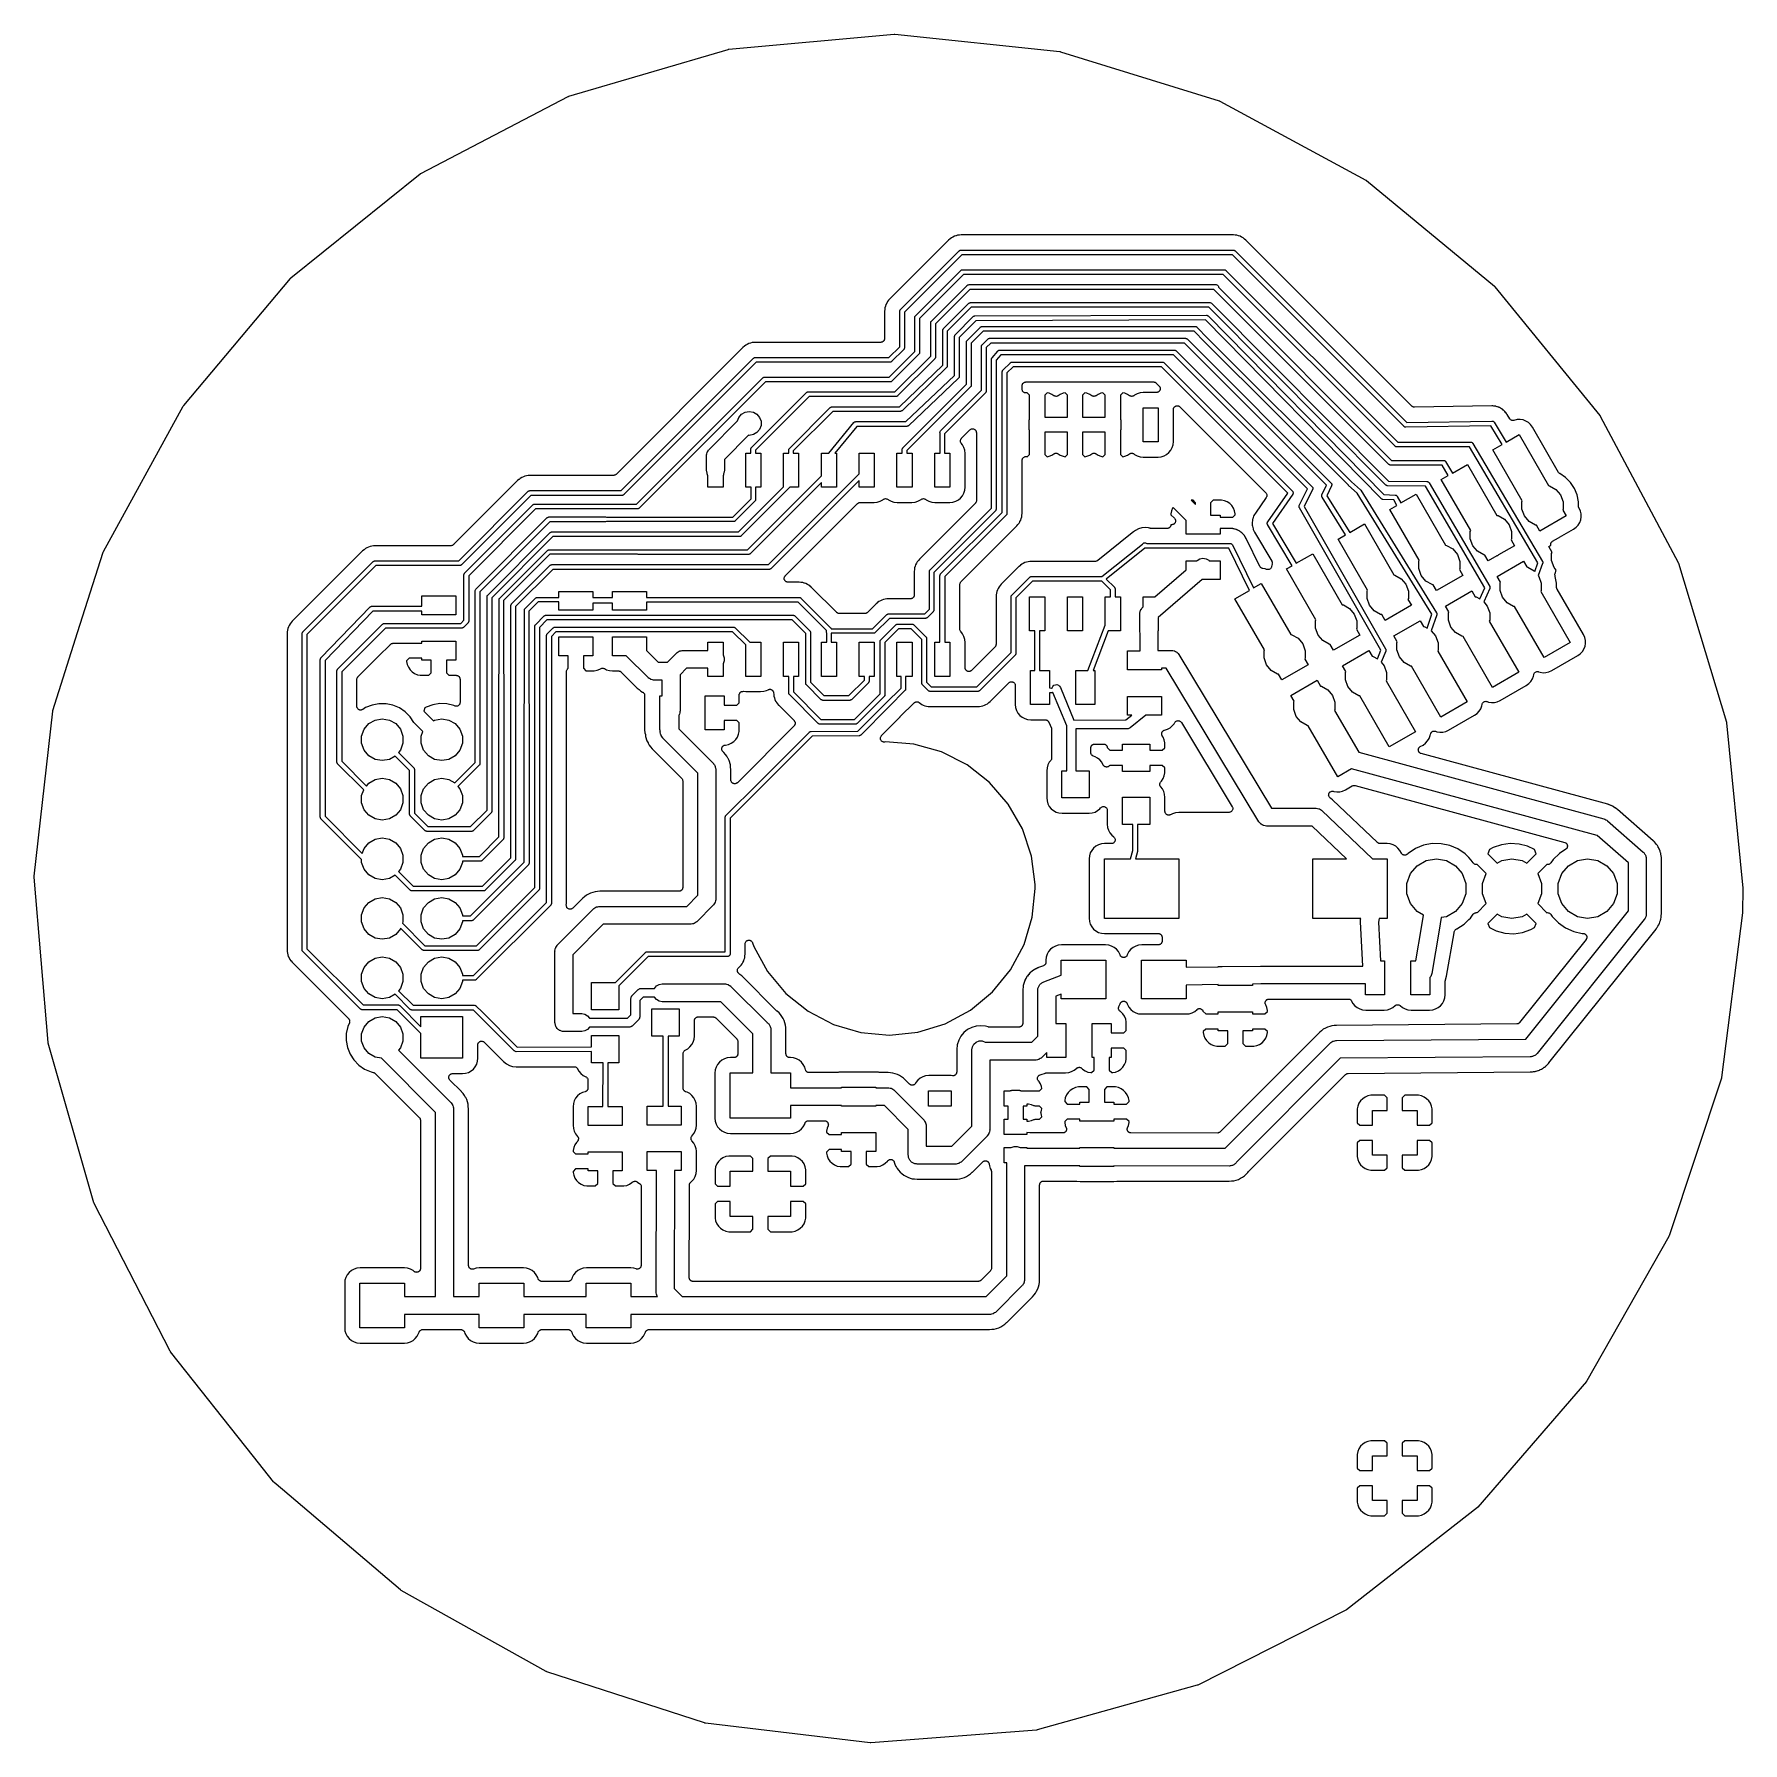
# Model space of a CAD drawing. Extents: x 171.3 to 228.7, y -128.7 to -71.3.
import ezdxf

# ---------------------------------------------------------------- set-up
doc = ezdxf.new("R2010")
doc.units = 0
doc.header["$MEASUREMENT"] = 0
doc.layers.add('BLACK', color=7, linetype='CONTINUOUS')

msp = doc.modelspace()

# ---------------------------------------------------------------- linework, layer by layer
at = {"layer": 'Black'}
for p, q in [((194.636, -71.8145), (200.188, -71.3092)), ((200.188, -71.3092), (200.2, -71.3103)), ((200.2, -71.3103), (200.213, -71.3094)), ((200.213, -71.3094), (205.757, -71.8921)), ((189.264, -73.3932), (194.612, -71.8191)), ((194.612, -71.8191), (194.624, -71.8177)), ((194.624, -71.8177), (194.636, -71.8145)), ((205.757, -71.8921), (205.769, -71.8956)), ((205.769, -71.8956), (205.781, -71.8971)), ((205.781, -71.8971), (211.107, -73.5457)), ((184.3, -75.9853), (189.241, -73.4024)), ((189.241, -73.4024), (189.252, -73.3987)), ((189.252, -73.3987), (189.264, -73.3932)), ((211.107, -73.5457), (211.118, -73.5513)), ((211.118, -73.5513), (211.13, -73.5553)), ((211.13, -73.5553), (216.034, -76.2068)), ((179.935, -79.4921), (184.279, -75.9989)), ((184.279, -75.9989), (184.29, -75.9929)), ((184.29, -75.9929), (184.3, -75.9853)), ((216.034, -76.2068), (216.043, -76.2145)), ((216.043, -76.2145), (216.054, -76.2207)), ((216.054, -76.2207), (220.35, -79.7743)), ((202.019, -78.2229), (200.045, -80.1962)), ((200.4, -80.5598), (202.378, -78.5818)), ((202.02, -78.2216), (202.019, -78.2229)), ((202.021, -78.2209), (202.02, -78.2214)), ((202.02, -78.2214), (202.02, -78.2215)), ((202.02, -78.2215), (202.02, -78.2216)), ((202.067, -78.1838), (202.021, -78.2209)), ((202.068, -78.1833), (202.067, -78.1838)), ((202.112, -78.1472), (202.068, -78.183)), ((202.068, -78.183), (202.068, -78.1833)), ((202.163, -78.1211), (202.112, -78.1472)), ((202.164, -78.1205), (202.163, -78.1207)), ((202.163, -78.1207), (202.163, -78.1211)), ((202.214, -78.0939), (202.164, -78.1205)), ((202.268, -78.0781), (202.214, -78.0939)), ((202.269, -78.0778), (202.268, -78.0781)), ((202.324, -78.0613), (202.269, -78.0777)), ((202.269, -78.0777), (202.269, -78.0778)), ((202.38, -78.0564), (202.324, -78.0613)), ((202.378, -78.5818), (202.381, -78.5798)), ((202.381, -78.0562), (202.38, -78.0564)), ((202.441, -78.0504), (202.381, -78.0562)), ((202.381, -78.0562), (202.381, -78.0562)), ((202.381, -78.5798), (202.383, -78.5771)), ((202.383, -78.5771), (202.392, -78.5719)), ((202.392, -78.5719), (202.401, -78.5659)), ((202.401, -78.5659), (202.404, -78.565)), ((202.404, -78.565), (202.407, -78.5632)), ((202.407, -78.5632), (202.418, -78.5614)), ((202.418, -78.5614), (202.428, -78.5587)), ((202.428, -78.5587), (202.431, -78.559)), ((202.431, -78.559), (202.435, -78.5584)), ((202.435, -78.5584), (211.582, -78.5584)), ((211.582, -78.0504), (202.441, -78.0504)), ((211.583, -78.0504), (211.582, -78.0504)), ((211.582, -78.5584), (211.585, -78.559)), ((211.584, -78.0504), (211.583, -78.0504)), ((211.643, -78.057), (211.584, -78.0504)), ((211.584, -78.0504), (211.584, -78.0504)), ((211.584, -78.0504), (211.584, -78.0504)), ((211.585, -78.559), (211.589, -78.5587)), ((211.589, -78.5587), (211.599, -78.5614)), ((211.599, -78.5614), (211.609, -78.5632)), ((211.609, -78.5632), (211.612, -78.565)), ((211.612, -78.565), (211.616, -78.5659)), ((211.616, -78.5659), (211.624, -78.5719)), ((211.624, -78.5719), (211.633, -78.5771)), ((211.633, -78.5771), (211.636, -78.5798)), ((211.636, -78.5798), (211.639, -78.5818)), ((211.639, -78.5818), (217.406, -84.349)), ((211.644, -78.057), (211.643, -78.057)), ((211.645, -78.0572), (211.644, -78.057)), ((211.701, -78.0629), (211.645, -78.0572)), ((211.755, -78.0801), (211.701, -78.0629)), ((211.756, -78.0802), (211.755, -78.0801)), ((211.757, -78.0805), (211.756, -78.0802)), ((211.811, -78.097), (211.757, -78.0805)), ((211.86, -78.1243), (211.811, -78.097)), ((211.861, -78.1245), (211.86, -78.1243)), ((211.862, -78.125), (211.861, -78.1245)), ((211.911, -78.1517), (211.862, -78.125)), ((211.955, -78.1882), (211.911, -78.1517)), ((211.955, -78.1885), (211.955, -78.1882)), ((211.956, -78.189), (211.955, -78.1885)), ((212.002, -78.227), (211.956, -78.189)), ((217.574, -83.7992), (212.002, -78.227)), ((202.468, -78.7184), (200.537, -80.6495)), ((211.549, -78.7184), (202.468, -78.7184)), ((217.317, -84.4862), (211.549, -78.7184)), ((176.333, -83.7801), (179.917, -79.5095)), ((179.917, -79.5095), (179.926, -79.5015)), ((179.926, -79.5015), (179.935, -79.4921)), ((200.908, -80.7662), (202.432, -79.2422)), ((202.522, -79.3788), (201.045, -80.8559)), ((201.443, -80.9434), (202.643, -79.7434)), ((202.432, -79.2422), (202.435, -79.2402)), ((202.435, -79.2402), (202.437, -79.2375)), ((202.437, -79.2375), (202.446, -79.2323)), ((202.446, -79.2323), (202.455, -79.2263)), ((202.455, -79.2263), (202.458, -79.2254)), ((202.458, -79.2254), (202.461, -79.2236)), ((202.461, -79.2236), (202.472, -79.2218)), ((202.472, -79.2218), (202.482, -79.2191)), ((202.482, -79.2191), (202.485, -79.2194)), ((202.485, -79.2194), (202.489, -79.2188)), ((202.489, -79.2188), (211.277, -79.2188)), ((211.244, -79.3788), (202.522, -79.3788)), ((202.643, -79.7434), (202.646, -79.7414)), ((202.646, -79.7414), (202.649, -79.7387)), ((202.649, -79.7387), (202.658, -79.7335)), ((202.658, -79.7335), (202.666, -79.7275)), ((202.666, -79.7275), (202.67, -79.7266)), ((202.67, -79.7266), (202.673, -79.7248)), ((202.673, -79.7248), (202.683, -79.723)), ((202.683, -79.723), (202.693, -79.7203)), ((202.693, -79.7203), (202.697, -79.7206)), ((202.697, -79.7206), (202.7, -79.72)), ((202.7, -79.72), (211, -79.72)), ((211, -79.72), (211.027, -79.7248)), ((211.027, -79.7248), (211.051, -79.7387)), ((211.051, -79.7387), (211.069, -79.76)), ((217.012, -85.1466), (211.244, -79.3788)), ((211.277, -79.2188), (211.281, -79.2194)), ((211.281, -79.2194), (211.284, -79.2191)), ((211.284, -79.2191), (211.294, -79.2218)), ((211.294, -79.2218), (211.305, -79.2236)), ((211.305, -79.2236), (211.308, -79.2254)), ((211.308, -79.2254), (211.311, -79.2263)), ((211.311, -79.2263), (211.32, -79.2323)), ((211.32, -79.2323), (211.329, -79.2375)), ((211.329, -79.2375), (211.331, -79.2402)), ((211.331, -79.2402), (211.334, -79.2422)), ((211.334, -79.2422), (217.102, -85.01)), ((199.97, -80.2869), (199.943, -80.3369)), ((200.007, -80.2435), (199.97, -80.2869)), ((200.045, -80.1962), (200.007, -80.2425)), ((200.007, -80.2425), (200.007, -80.2429)), ((200.007, -80.2429), (200.007, -80.2435)), ((202.733, -79.88), (201.58, -81.0331)), ((202.71, -80.3376), (202.718, -80.332)), ((202.718, -80.332), (202.721, -80.3312)), ((202.721, -80.3312), (202.724, -80.3295)), ((202.724, -80.3295), (202.734, -80.3278)), ((210.932, -79.88), (202.733, -79.88)), ((202.734, -80.3278), (202.743, -80.3253)), ((202.743, -80.3253), (202.747, -80.3256)), ((202.747, -80.3256), (202.75, -80.325)), ((202.75, -80.325), (210.8, -80.325)), ((210.8, -80.325), (210.826, -80.3295)), ((210.826, -80.3295), (210.848, -80.3425)), ((216.809, -85.7562), (210.932, -79.88)), ((211.069, -79.76), (211.079, -79.7861)), ((211.079, -79.7861), (211.079, -79.8)), ((211.079, -79.8), (216.898, -85.6196)), ((220.35, -79.7743), (220.358, -79.7837)), ((220.358, -79.7837), (220.367, -79.7919)), ((220.367, -79.7919), (223.891, -84.1121)), ((199.875, -80.5549), (199.869, -80.614)), ((199.869, -80.614), (199.869, -80.6147)), ((199.869, -80.6147), (199.869, -80.6148)), ((199.869, -80.6148), (199.869, -80.6149)), ((199.869, -80.6149), (199.869, -80.6169)), ((199.869, -80.6169), (199.869, -81.5302)), ((199.876, -80.5536), (199.875, -80.5542)), ((199.875, -80.5542), (199.875, -80.5549)), ((199.881, -80.4972), (199.876, -80.5536)), ((199.898, -80.4432), (199.881, -80.4972)), ((199.899, -80.4425), (199.898, -80.4432)), ((199.915, -80.3877), (199.899, -80.4419)), ((199.899, -80.4419), (199.899, -80.4425)), ((199.943, -80.338), (199.915, -80.3877)), ((199.943, -80.3369), (199.943, -80.3374)), ((199.943, -80.3374), (199.943, -80.338)), ((200.377, -80.6094), (200.38, -80.5993)), ((200.377, -80.6129), (200.377, -80.6094)), ((200.377, -80.6164), (200.377, -80.6129)), ((200.377, -81.8057), (200.377, -80.6164)), ((200.38, -80.5993), (200.382, -80.589)), ((200.382, -80.589), (200.383, -80.586)), ((200.383, -80.586), (200.384, -80.5826)), ((200.384, -80.5826), (200.39, -80.574)), ((200.39, -80.574), (200.396, -80.565)), ((200.396, -80.565), (200.398, -80.5627)), ((200.398, -80.5627), (200.4, -80.5598)), ((200.537, -80.6495), (200.537, -81.8388)), ((200.885, -80.8158), (200.888, -80.8057)), ((200.885, -80.8193), (200.885, -80.8158)), ((200.885, -80.8228), (200.885, -80.8193)), ((200.885, -81.9637), (200.885, -80.8228)), ((200.888, -80.8057), (200.89, -80.7954)), ((200.89, -80.7954), (200.891, -80.7924)), ((200.891, -80.7924), (200.892, -80.789)), ((200.892, -80.789), (200.898, -80.7804)), ((200.898, -80.7804), (200.904, -80.7714)), ((200.904, -80.7714), (200.906, -80.7691)), ((200.906, -80.7691), (200.908, -80.7662)), ((201.045, -80.8559), (201.045, -81.9968)), ((201.847, -81.197), (202.697, -80.347)), ((202.781, -80.475), (201.975, -81.2811)), ((202.243, -81.405), (202.844, -80.7938)), ((202.697, -80.347), (202.7, -80.3451)), ((202.7, -80.3451), (202.702, -80.3425)), ((202.702, -80.3425), (202.71, -80.3376)), ((210.762, -80.475), (202.781, -80.475)), ((202.844, -80.7938), (202.847, -80.7916)), ((202.847, -80.7916), (202.849, -80.7887)), ((202.849, -80.7887), (202.858, -80.7836)), ((202.858, -80.7836), (202.867, -80.7776)), ((202.867, -80.7776), (202.87, -80.7766)), ((202.87, -80.7766), (202.873, -80.7748)), ((202.873, -80.7748), (202.883, -80.7729)), ((202.883, -80.7729), (202.893, -80.7702)), ((202.893, -80.7702), (202.897, -80.7705)), ((202.897, -80.7705), (202.901, -80.7698)), ((202.901, -80.7698), (210.676, -80.7462)), ((210.643, -80.9064), (202.935, -80.9297)), ((216.543, -86.9061), (210.643, -80.9064)), ((210.676, -80.7462), (210.68, -80.7469)), ((210.68, -80.7469), (210.684, -80.7466)), ((210.684, -80.7466), (210.694, -80.7493)), ((210.694, -80.7493), (210.704, -80.751)), ((210.704, -80.751), (210.707, -80.753)), ((210.707, -80.753), (210.711, -80.754)), ((210.711, -80.754), (210.719, -80.7598)), ((210.719, -80.7598), (210.728, -80.7648)), ((210.728, -80.7648), (210.73, -80.7678)), ((210.73, -80.7678), (210.734, -80.7702)), ((210.734, -80.7702), (216.635, -86.7714)), ((216.707, -86.4504), (210.762, -80.475)), ((210.848, -80.3425), (210.851, -80.3453)), ((210.851, -80.3453), (210.852, -80.3458)), ((210.852, -80.3458), (210.875, -80.3618)), ((210.875, -80.3618), (216.797, -86.3144)), ((201.42, -80.993), (201.423, -80.9829)), ((201.421, -80.9965), (201.42, -80.993)), ((201.42, -81), (201.421, -80.9965)), ((201.42, -82.1169), (201.42, -81)), ((201.423, -80.9829), (201.425, -80.9726)), ((201.425, -80.9726), (201.427, -80.9696)), ((201.427, -80.9662), (201.433, -80.9576)), ((201.427, -80.9696), (201.427, -80.9662)), ((201.433, -80.9576), (201.439, -80.9486)), ((201.439, -80.9486), (201.441, -80.9463)), ((201.441, -80.9463), (201.443, -80.9434)), ((201.58, -81.0331), (201.58, -82.15)), ((201.825, -81.2435), (201.828, -81.234)), ((201.826, -81.2467), (201.825, -81.2435)), ((201.825, -81.25), (201.826, -81.2467)), ((201.825, -82.4182), (201.825, -81.25)), ((201.828, -81.234), (201.83, -81.2243)), ((201.83, -81.2243), (201.831, -81.2215)), ((201.831, -81.2215), (201.832, -81.2183)), ((201.832, -81.2183), (201.838, -81.2103)), ((201.838, -81.2103), (201.843, -81.2018)), ((201.843, -81.2018), (201.845, -81.1997)), ((201.845, -81.1997), (201.847, -81.197)), ((201.975, -81.2811), (201.975, -82.45)), ((202.22, -81.4548), (202.223, -81.4444)), ((202.221, -81.458), (202.22, -81.4548)), ((202.22, -81.4611), (202.221, -81.458)), ((202.22, -82.7656), (202.22, -81.4611)), ((202.223, -81.4444), (202.225, -81.4338)), ((202.225, -81.4338), (202.226, -81.431)), ((202.226, -81.431), (202.227, -81.4279)), ((202.227, -81.4279), (202.233, -81.419)), ((202.233, -81.419), (202.239, -81.4097)), ((202.239, -81.4097), (202.241, -81.4076)), ((202.241, -81.4076), (202.243, -81.405)), ((202.935, -80.9297), (202.38, -81.4939)), ((202.643, -81.5934), (203.093, -81.1434)), ((203.183, -81.28), (202.78, -81.6831)), ((203.093, -81.1434), (203.096, -81.1414)), ((203.096, -81.1414), (203.099, -81.1387)), ((203.099, -81.1387), (203.108, -81.1335)), ((203.108, -81.1335), (203.116, -81.1275)), ((203.116, -81.1275), (203.12, -81.1266)), ((203.12, -81.1266), (203.123, -81.1248)), ((203.123, -81.1248), (203.133, -81.123)), ((203.133, -81.123), (203.143, -81.1203)), ((203.143, -81.1203), (203.147, -81.1206)), ((203.147, -81.1206), (203.15, -81.12)), ((203.15, -81.12), (210.3, -81.12)), ((210.266, -81.28), (203.183, -81.28)), ((210.61, -81.6401), (210.266, -81.28)), ((210.3, -81.12), (210.304, -81.1208)), ((210.304, -81.1208), (210.309, -81.1205)), ((210.309, -81.1205), (210.318, -81.1232)), ((210.318, -81.1232), (210.327, -81.1248)), ((210.327, -81.1248), (210.331, -81.127)), ((210.331, -81.127), (210.335, -81.1283)), ((210.335, -81.1283), (210.343, -81.1339)), ((210.343, -81.1339), (210.351, -81.1387)), ((210.351, -81.1387), (210.354, -81.1421)), ((210.354, -81.1421), (210.358, -81.1447)), ((210.358, -81.1447), (210.725, -81.5288)), ((195.113, -81.8297), (190.852, -86.0904)), ((195.114, -81.8284), (195.113, -81.8297)), ((195.115, -81.8283), (195.114, -81.8284)), ((195.162, -81.7906), (195.115, -81.8277)), ((195.115, -81.8277), (195.115, -81.8282)), ((195.115, -81.8282), (195.115, -81.8283)), ((195.163, -81.7898), (195.162, -81.7901)), ((195.162, -81.7901), (195.162, -81.7906)), ((195.207, -81.754), (195.163, -81.7898)), ((195.257, -81.7279), (195.207, -81.754)), ((195.258, -81.7273), (195.257, -81.7275)), ((195.257, -81.7275), (195.257, -81.7279)), ((195.308, -81.7007), (195.258, -81.7273)), ((195.363, -81.6849), (195.308, -81.7007)), ((195.364, -81.6845), (195.363, -81.6846)), ((195.363, -81.6846), (195.363, -81.6849)), ((195.418, -81.6681), (195.364, -81.6845)), ((195.474, -81.6632), (195.418, -81.6681)), ((195.475, -81.663), (195.474, -81.6632)), ((195.476, -81.663), (195.475, -81.663)), ((195.535, -81.6572), (195.476, -81.663)), ((199.742, -81.6572), (195.535, -81.6572)), ((199.753, -81.6553), (199.742, -81.6572)), ((199.764, -81.6553), (199.753, -81.6553)), ((199.774, -81.6515), (199.764, -81.6553)), ((199.785, -81.6495), (199.774, -81.6515)), ((199.795, -81.644), (199.785, -81.6495)), ((199.805, -81.6402), (199.795, -81.644)), ((199.814, -81.633), (199.805, -81.6402)), ((199.823, -81.6275), (199.814, -81.633)), ((199.831, -81.619), (199.823, -81.6275)), ((199.839, -81.6118), (199.831, -81.619)), ((199.845, -81.6022), (199.839, -81.6118)), ((199.852, -81.5937), (199.845, -81.6022)), ((199.856, -81.5833), (199.852, -81.5937)), ((199.861, -81.5736), (199.856, -81.5833)), ((199.863, -81.5627), (199.861, -81.5736)), ((199.867, -81.5523), (199.863, -81.5627)), ((199.869, -81.5302), (199.867, -81.5411)), ((199.867, -81.5411), (199.867, -81.5523)), ((200.017, -82.1652), (200.377, -81.8057)), ((200.023, -82.8256), (200.885, -81.9637)), ((200.513, -81.8954), (200.107, -82.3018)), ((201.021, -82.0534), (200.113, -82.9622)), ((200.515, -81.8925), (200.513, -81.8954)), ((200.518, -81.8902), (200.515, -81.8925)), ((200.523, -81.8812), (200.518, -81.8902)), ((200.529, -81.8726), (200.523, -81.8812)), ((200.53, -81.8692), (200.529, -81.8726)), ((200.532, -81.8662), (200.53, -81.8692)), ((200.534, -81.8559), (200.532, -81.8662)), ((200.536, -81.8458), (200.534, -81.8559)), ((200.537, -81.8388), (200.536, -81.8423)), ((200.536, -81.8423), (200.536, -81.8458)), ((201.023, -82.0505), (201.021, -82.0534)), ((201.026, -82.0482), (201.023, -82.0505)), ((201.031, -82.0392), (201.026, -82.0482)), ((201.037, -82.0306), (201.031, -82.0392)), ((201.038, -82.0272), (201.037, -82.0306)), ((201.04, -82.0242), (201.038, -82.0272)), ((201.042, -82.0139), (201.04, -82.0242)), ((201.044, -82.0038), (201.042, -82.0139)), ((201.045, -81.9968), (201.044, -82.0003)), ((201.044, -82.0003), (201.044, -82.0038)), ((202.38, -81.4939), (202.38, -82.8)), ((202.62, -81.643), (202.623, -81.6329)), ((202.621, -81.6465), (202.62, -81.643)), ((202.62, -81.65), (202.621, -81.6465)), ((202.62, -83.0669), (202.62, -81.65)), ((202.623, -81.6329), (202.625, -81.6226)), ((202.625, -81.6226), (202.627, -81.6196)), ((202.627, -81.6162), (202.633, -81.6076)), ((202.627, -81.6196), (202.627, -81.6162)), ((202.633, -81.6076), (202.639, -81.5986)), ((202.639, -81.5986), (202.641, -81.5963)), ((202.641, -81.5963), (202.643, -81.5934)), ((202.78, -81.6831), (202.78, -83.1)), ((203.12, -81.793), (203.123, -81.7829)), ((203.121, -81.7965), (203.12, -81.793)), ((203.12, -81.8), (203.121, -81.7965)), ((203.12, -83.2669), (203.12, -81.8)), ((203.123, -81.7829), (203.125, -81.7726)), ((203.125, -81.7726), (203.127, -81.7696)), ((203.127, -81.7662), (203.133, -81.7576)), ((203.127, -81.7696), (203.127, -81.7662)), ((203.133, -81.7576), (203.139, -81.7486)), ((203.139, -81.7486), (203.141, -81.7463)), ((203.141, -81.7463), (203.143, -81.7434)), ((203.143, -81.7434), (203.343, -81.5434)), ((203.433, -81.68), (203.28, -81.8331)), ((203.28, -81.8331), (203.28, -83.3)), ((203.343, -81.5434), (203.346, -81.5414)), ((203.346, -81.5414), (203.349, -81.5387)), ((203.349, -81.5387), (203.358, -81.5335)), ((203.358, -81.5335), (203.366, -81.5275)), ((203.366, -81.5275), (203.37, -81.5266)), ((203.37, -81.5266), (203.373, -81.5248)), ((203.373, -81.5248), (203.383, -81.523)), ((203.383, -81.523), (203.393, -81.5203)), ((203.393, -81.5203), (203.397, -81.5206)), ((203.397, -81.5206), (203.4, -81.52)), ((203.4, -81.52), (209.972, -81.52)), ((209.938, -81.68), (203.433, -81.68)), ((203.48, -82.1796), (203.672, -81.9488)), ((203.672, -81.9488), (203.677, -81.9442)), ((203.677, -81.9442), (203.682, -81.9387)), ((203.682, -81.9387), (203.688, -81.9353)), ((203.688, -81.9353), (203.693, -81.9309)), ((203.693, -81.9309), (203.7, -81.9284)), ((203.7, -81.9284), (203.706, -81.9248)), ((203.706, -81.9248), (203.713, -81.9236)), ((203.713, -81.9236), (203.719, -81.9213)), ((203.719, -81.9213), (203.726, -81.9212)), ((203.726, -81.9212), (203.733, -81.92)), ((203.733, -81.92), (209.61, -81.92)), ((209.61, -81.92), (209.613, -81.9206)), ((209.613, -81.9206), (209.617, -81.9203)), ((209.617, -81.9203), (209.627, -81.923)), ((209.627, -81.923), (209.637, -81.9248)), ((209.637, -81.9248), (209.64, -81.9266)), ((209.64, -81.9266), (209.643, -81.9275)), ((209.643, -81.9275), (209.652, -81.9335)), ((209.652, -81.9335), (209.661, -81.9387)), ((209.661, -81.9387), (209.663, -81.9414)), ((209.663, -81.9414), (209.666, -81.9434)), ((209.666, -81.9434), (214.229, -86.5066)), ((214.712, -86.454), (209.938, -81.68)), ((209.972, -81.52), (209.975, -81.5206)), ((209.975, -81.5206), (209.979, -81.5203)), ((209.979, -81.5203), (209.989, -81.523)), ((209.989, -81.523), (209.999, -81.5248)), ((209.999, -81.5248), (210.002, -81.5266)), ((210.002, -81.5266), (210.005, -81.5275)), ((210.005, -81.5275), (210.014, -81.5335)), ((210.014, -81.5335), (210.023, -81.5387)), ((210.023, -81.5387), (210.025, -81.5414)), ((210.025, -81.5414), (210.028, -81.5434)), ((210.028, -81.5434), (214.865, -86.3807)), ((210.611, -81.6407), (210.61, -81.6401)), ((210.611, -81.6415), (210.611, -81.6407)), ((215.444, -86.4567), (210.611, -81.6415)), ((210.725, -81.5288), (215.555, -86.3417)), ((191.026, -86.6356), (195.473, -82.1886)), ((195.562, -82.3252), (191.115, -86.7722)), ((195.473, -82.1886), (195.476, -82.1866)), ((195.476, -82.1866), (195.478, -82.1839)), ((195.478, -82.1839), (195.487, -82.1787)), ((195.487, -82.1787), (195.495, -82.1727)), ((195.495, -82.1727), (195.499, -82.1718)), ((195.499, -82.1718), (195.502, -82.17)), ((195.502, -82.17), (195.512, -82.1682)), ((195.512, -82.1682), (195.522, -82.1655)), ((195.522, -82.1655), (195.526, -82.1658)), ((195.526, -82.1658), (195.529, -82.1652)), ((195.529, -82.1652), (200.017, -82.1652)), ((200.05, -82.3252), (195.562, -82.3252)), ((200.054, -82.3246), (200.05, -82.3252)), ((200.057, -82.3249), (200.054, -82.3246)), ((200.067, -82.3222), (200.057, -82.3249)), ((200.078, -82.3204), (200.067, -82.3222)), ((200.081, -82.3186), (200.078, -82.3204)), ((200.084, -82.3177), (200.081, -82.3186)), ((200.093, -82.3117), (200.084, -82.3177)), ((200.102, -82.3065), (200.093, -82.3117)), ((200.104, -82.3038), (200.102, -82.3065)), ((200.107, -82.3018), (200.104, -82.3038)), ((200.217, -83.32), (201.42, -82.1169)), ((201.557, -82.2066), (200.307, -83.4566)), ((200.373, -83.825), (201.825, -82.4182)), ((201.952, -82.5039), (200.455, -83.9539)), ((201.559, -82.2037), (201.557, -82.2066)), ((201.561, -82.2014), (201.559, -82.2037)), ((201.567, -82.1924), (201.561, -82.2014)), ((201.573, -82.1838), (201.567, -82.1924)), ((201.575, -82.1774), (201.573, -82.1804)), ((201.573, -82.1804), (201.573, -82.1838)), ((201.577, -82.1671), (201.575, -82.1774)), ((201.58, -82.157), (201.577, -82.1671)), ((201.58, -82.15), (201.579, -82.1535)), ((201.579, -82.1535), (201.58, -82.157)), ((201.954, -82.5007), (201.952, -82.5039)), ((201.957, -82.4982), (201.954, -82.5007)), ((201.962, -82.4902), (201.957, -82.4982)), ((201.967, -82.4828), (201.962, -82.4902)), ((201.969, -82.479), (201.967, -82.4828)), ((201.97, -82.4757), (201.969, -82.479)), ((201.972, -82.4666), (201.97, -82.4757)), ((201.975, -82.4577), (201.972, -82.4666)), ((201.975, -82.45), (201.974, -82.4538)), ((201.974, -82.4538), (201.975, -82.4577)), ((203.461, -82.2308), (203.463, -82.2174)), ((203.461, -86.55), (203.461, -82.2308)), ((203.463, -82.2174), (203.466, -82.2037)), ((203.466, -82.2035), (203.473, -82.1916)), ((203.466, -82.2036), (203.466, -82.2035)), ((203.466, -82.2037), (203.466, -82.2036)), ((203.473, -82.1916), (203.48, -82.1796)), ((203.771, -82.08), (203.621, -82.2598)), ((203.621, -82.2598), (203.621, -86.55)), ((209.576, -82.08), (203.771, -82.08)), ((203.823, -82.6329), (203.825, -82.6226)), ((203.825, -82.6226), (203.827, -82.6196)), ((203.827, -82.6162), (203.833, -82.6076)), ((203.827, -82.6196), (203.827, -82.6162)), ((203.833, -82.6076), (203.839, -82.5986)), ((203.839, -82.5986), (203.841, -82.5963)), ((203.841, -82.5963), (203.843, -82.5934)), ((203.843, -82.5934), (204.093, -82.3434)), ((204.183, -82.48), (203.98, -82.6831)), ((204.093, -82.3434), (204.096, -82.3414)), ((204.096, -82.3414), (204.099, -82.3387)), ((204.099, -82.3387), (204.108, -82.3335)), ((204.108, -82.3335), (204.116, -82.3275)), ((204.116, -82.3275), (204.12, -82.3266)), ((204.12, -82.3266), (204.123, -82.3248)), ((204.123, -82.3248), (204.133, -82.323)), ((204.133, -82.323), (204.143, -82.3203)), ((204.143, -82.3203), (204.147, -82.3206)), ((204.147, -82.3206), (204.15, -82.32)), ((204.15, -82.32), (209.2, -82.32)), ((209.164, -82.48), (204.183, -82.48)), ((213.407, -86.7237), (209.164, -82.48)), ((209.2, -82.32), (209.202, -82.3204)), ((209.202, -82.3204), (209.204, -82.3203)), ((209.204, -82.3203), (209.208, -82.3214)), ((209.208, -82.3214), (209.227, -82.3248)), ((209.227, -82.3248), (209.251, -82.3387)), ((209.251, -82.3387), (209.266, -82.3559)), ((209.266, -82.3559), (213.568, -86.6579)), ((214.075, -86.579), (209.576, -82.08)), ((191.534, -87.0928), (195.777, -82.849)), ((195.867, -82.9856), (191.623, -87.2294)), ((195.777, -82.849), (195.78, -82.847)), ((195.78, -82.847), (195.783, -82.8443)), ((195.783, -82.8443), (195.792, -82.8391)), ((195.792, -82.8391), (195.8, -82.8331)), ((195.8, -82.8331), (195.804, -82.8322)), ((195.804, -82.8322), (195.807, -82.8304)), ((195.807, -82.8304), (195.817, -82.8286)), ((195.817, -82.8286), (195.827, -82.8259)), ((195.827, -82.8259), (195.831, -82.8262)), ((195.831, -82.8262), (195.834, -82.8256)), ((195.834, -82.8256), (200.023, -82.8256)), ((200.056, -82.9856), (195.867, -82.9856)), ((200.059, -82.985), (200.056, -82.9856)), ((200.063, -82.9853), (200.059, -82.985)), ((200.073, -82.9826), (200.063, -82.9853)), ((200.083, -82.9808), (200.073, -82.9826)), ((200.086, -82.979), (200.083, -82.9808)), ((200.09, -82.9781), (200.086, -82.979)), ((200.098, -82.9721), (200.09, -82.9781)), ((200.107, -82.9669), (200.098, -82.9721)), ((200.11, -82.9642), (200.107, -82.9669)), ((200.113, -82.9622), (200.11, -82.9642)), ((200.581, -84.32), (202.22, -82.7656)), ((202.355, -82.8581), (200.668, -84.4581)), ((200.943, -84.7434), (202.62, -83.0669)), ((202.757, -83.1566), (201.057, -84.8566)), ((202.358, -82.8544), (202.355, -82.8581)), ((202.361, -82.8514), (202.358, -82.8544)), ((202.366, -82.8433), (202.361, -82.8514)), ((202.372, -82.8357), (202.366, -82.8433)), ((202.373, -82.8313), (202.372, -82.8357)), ((202.375, -82.8274), (202.373, -82.8313)), ((202.377, -82.8181), (202.375, -82.8274)), ((202.379, -82.8091), (202.377, -82.8181)), ((202.38, -82.8), (202.379, -82.8045)), ((202.379, -82.8045), (202.379, -82.8091)), ((202.759, -83.1537), (202.757, -83.1566)), ((202.761, -83.1514), (202.759, -83.1537)), ((202.767, -83.1424), (202.761, -83.1514)), ((202.773, -83.1338), (202.767, -83.1424)), ((202.775, -83.1274), (202.773, -83.1304)), ((202.773, -83.1304), (202.773, -83.1338)), ((202.777, -83.1171), (202.775, -83.1274)), ((202.78, -83.107), (202.777, -83.1171)), ((202.78, -83.1), (202.779, -83.1035)), ((202.779, -83.1035), (202.78, -83.107)), ((203.82, -82.643), (203.823, -82.6329)), ((203.821, -82.6465), (203.82, -82.643)), ((203.82, -82.65), (203.821, -82.6465)), ((203.82, -87.3669), (203.82, -82.65)), ((203.98, -82.6831), (203.98, -87.4)), ((204.488, -83.115), (204.49, -83.1041)), ((204.488, -83.2311), (204.488, -83.115)), ((204.49, -83.0929), (204.494, -83.0825)), ((204.49, -83.1041), (204.49, -83.0929)), ((204.494, -83.0825), (204.496, -83.0716)), ((204.496, -83.0716), (204.501, -83.0619)), ((204.501, -83.0619), (204.505, -83.0515)), ((204.505, -83.0515), (204.512, -83.043)), ((204.512, -83.043), (204.518, -83.0334)), ((204.518, -83.0334), (204.526, -83.0262)), ((204.526, -83.0262), (204.533, -83.0177)), ((204.533, -83.0177), (204.543, -83.0122)), ((204.543, -83.0122), (204.552, -83.005)), ((204.552, -83.005), (204.562, -83.0012)), ((204.562, -83.0012), (204.572, -82.9957)), ((204.572, -82.9957), (204.583, -82.9937)), ((204.583, -82.9937), (204.593, -82.9899)), ((204.593, -82.9899), (204.604, -82.9899)), ((204.604, -82.9899), (204.615, -82.988)), ((204.615, -82.988), (208.901, -82.988)), ((208.901, -82.988), (208.906, -82.989)), ((208.906, -82.989), (208.912, -82.9885)), ((208.912, -82.9885), (208.928, -82.9928)), ((208.928, -82.9928), (208.944, -82.9957)), ((208.944, -82.9957), (208.949, -82.9985)), ((208.949, -82.9985), (208.954, -82.9999)), ((208.954, -82.9999), (208.968, -83.0094)), ((208.968, -83.0094), (208.982, -83.0177)), ((208.982, -83.0177), (208.986, -83.022)), ((208.986, -83.022), (208.99, -83.0252)), ((208.99, -83.0252), (209.091, -83.1256)), ((209.091, -83.1256), (209.1, -83.1392)), ((209.1, -83.1392), (209.111, -83.1519)), ((209.111, -83.1519), (209.113, -83.1572)), ((209.113, -83.1572), (209.116, -83.1618)), ((209.116, -83.1618), (209.12, -83.1778)), ((209.12, -83.1778), (209.126, -83.1934)), ((209.126, -83.1934), (209.126, -83.199)), ((209.126, -83.199), (209.128, -83.2044)), ((195.403, -85.1834), (197.243, -83.3434)), ((197.333, -83.48), (195.54, -85.2731)), ((197.243, -83.3434), (197.246, -83.3414)), ((197.246, -83.3414), (197.249, -83.3387)), ((197.249, -83.3387), (197.258, -83.3335)), ((197.258, -83.3335), (197.266, -83.3275)), ((197.266, -83.3275), (197.27, -83.3266)), ((197.27, -83.3266), (197.273, -83.3248)), ((197.273, -83.3248), (197.283, -83.323)), ((197.283, -83.323), (197.293, -83.3203)), ((197.293, -83.3203), (197.297, -83.3206)), ((197.297, -83.3206), (197.3, -83.32)), ((197.3, -83.32), (200.217, -83.32)), ((200.25, -83.48), (197.333, -83.48)), ((200.253, -83.4794), (200.25, -83.48)), ((200.257, -83.4797), (200.253, -83.4794)), ((200.267, -83.477), (200.257, -83.4797)), ((200.277, -83.4752), (200.267, -83.477)), ((200.28, -83.4734), (200.277, -83.4752)), ((200.284, -83.4725), (200.28, -83.4734)), ((200.292, -83.4665), (200.284, -83.4725)), ((200.301, -83.4613), (200.292, -83.4665)), ((200.304, -83.4586), (200.301, -83.4613)), ((200.307, -83.4566), (200.304, -83.4586)), ((201.753, -84.6334), (203.12, -83.2669)), ((203.257, -83.3566), (201.885, -84.7281)), ((203.259, -83.3537), (203.257, -83.3566)), ((203.261, -83.3514), (203.259, -83.3537)), ((203.267, -83.3424), (203.261, -83.3514)), ((203.273, -83.3338), (203.267, -83.3424)), ((203.275, -83.3274), (203.273, -83.3304)), ((203.273, -83.3304), (203.273, -83.3338)), ((203.277, -83.3171), (203.275, -83.3274)), ((203.28, -83.307), (203.277, -83.3171)), ((203.28, -83.3), (203.279, -83.3035)), ((203.279, -83.3035), (203.28, -83.307)), ((204.488, -83.2325), (204.488, -83.2311)), ((204.488, -83.2339), (204.488, -83.2325)), ((204.492, -83.2542), (204.488, -83.2339)), ((204.496, -83.2746), (204.492, -83.2542)), ((204.496, -83.2758), (204.496, -83.2746)), ((204.497, -83.2772), (204.496, -83.2758)), ((204.507, -83.2948), (204.497, -83.2772)), ((204.518, -83.3128), (204.507, -83.2948)), ((204.519, -83.3137), (204.518, -83.3128)), ((204.52, -83.3149), (204.519, -83.3137)), ((204.536, -83.3278), (204.52, -83.3149)), ((204.552, -83.3411), (204.536, -83.3278)), ((204.553, -83.3416), (204.552, -83.3411)), ((204.554, -83.3425), (204.553, -83.3416)), ((204.574, -83.3491), (204.554, -83.3425)), ((204.593, -83.3562), (204.574, -83.3491)), ((204.594, -83.3562), (204.593, -83.3562)), ((204.596, -83.3566), (204.594, -83.3562)), ((204.616, -83.3562), (204.596, -83.3566)), ((204.637, -83.3562), (204.616, -83.3562)), ((204.638, -83.3557), (204.637, -83.3562)), ((204.64, -83.3557), (204.638, -83.3557)), ((204.662, -83.3512), (204.64, -83.3557)), ((204.741, -83.4299), (204.662, -83.3512)), ((204.741, -84.2309), (204.741, -83.4299)), ((205.328, -83.3512), (205.249, -83.4299)), ((205.249, -83.4299), (205.249, -84.171)), ((205.397, -83.365), (205.328, -83.3512)), ((205.49, -83.4033), (205.397, -83.365)), ((205.559, -83.45), (205.49, -83.4033)), ((205.567, -83.4533), (205.559, -83.45)), ((205.574, -83.4583), (205.567, -83.4533)), ((205.587, -83.4621), (205.574, -83.4583)), ((205.6, -83.4677), (205.587, -83.4621)), ((205.608, -83.4683), (205.6, -83.4677)), ((205.616, -83.4706), (205.608, -83.4683)), ((205.63, -83.4697), (205.616, -83.4706)), ((205.644, -83.4706), (205.63, -83.4697)), ((205.652, -83.4683), (205.644, -83.4706)), ((205.66, -83.4677), (205.652, -83.4683)), ((205.673, -83.4621), (205.66, -83.4677)), ((205.686, -83.4583), (205.673, -83.4621)), ((205.693, -83.4533), (205.686, -83.4583)), ((205.701, -83.45), (205.693, -83.4533)), ((205.77, -83.4033), (205.701, -83.45)), ((205.863, -83.365), (205.77, -83.4033)), ((205.932, -83.3512), (205.863, -83.365)), ((206.011, -83.4299), (205.932, -83.3512)), ((206.011, -84.171), (206.011, -83.4299)), ((206.598, -83.3512), (206.519, -83.4299)), ((206.519, -83.4299), (206.519, -84.171)), ((206.667, -83.365), (206.598, -83.3512)), ((206.76, -83.4033), (206.667, -83.365)), ((206.829, -83.45), (206.76, -83.4033)), ((206.837, -83.4533), (206.829, -83.45)), ((206.844, -83.4583), (206.837, -83.4533)), ((206.857, -83.4621), (206.844, -83.4583)), ((206.87, -83.4677), (206.857, -83.4621)), ((206.878, -83.4683), (206.87, -83.4677)), ((206.886, -83.4706), (206.878, -83.4683)), ((206.9, -83.4697), (206.886, -83.4706)), ((206.914, -83.4706), (206.9, -83.4697)), ((206.922, -83.4683), (206.914, -83.4706)), ((206.93, -83.4677), (206.922, -83.4683)), ((206.943, -83.4621), (206.93, -83.4677)), ((206.956, -83.4583), (206.943, -83.4621)), ((206.963, -83.4533), (206.956, -83.4583)), ((206.971, -83.45), (206.963, -83.4533)), ((207.04, -83.4033), (206.971, -83.45)), ((207.133, -83.365), (207.04, -83.4033)), ((207.202, -83.3512), (207.133, -83.365)), ((207.281, -83.4299), (207.202, -83.3512)), ((207.281, -84.171), (207.281, -83.4299)), ((207.868, -83.3512), (207.789, -83.4299)), ((207.789, -83.4299), (207.789, -84.2309)), ((207.937, -83.365), (207.868, -83.3512)), ((208.03, -83.4033), (207.937, -83.365)), ((208.1, -83.4501), (208.03, -83.4033)), ((208.113, -83.456), (208.1, -83.4501)), ((208.125, -83.4634), (208.113, -83.456)), ((208.133, -83.4648), (208.125, -83.4634)), ((208.14, -83.4679), (208.133, -83.4648)), ((208.155, -83.4688), (208.14, -83.4679)), ((208.169, -83.4715), (208.155, -83.4688)), ((208.176, -83.4703), (208.169, -83.4715)), ((208.184, -83.4708), (208.176, -83.4703)), ((208.198, -83.4667), (208.184, -83.4708)), ((208.212, -83.4643), (208.198, -83.4667)), ((208.219, -83.4606), (208.212, -83.4643)), ((208.226, -83.4584), (208.219, -83.4606)), ((208.238, -83.4498), (208.226, -83.4584)), ((208.251, -83.4427), (208.238, -83.4498)), ((208.267, -83.4291), (208.251, -83.4427)), ((208.356, -83.3819), (208.267, -83.4291)), ((208.451, -83.3529), (208.356, -83.3819)), ((208.557, -83.3424), (208.451, -83.3529)), ((209.001, -83.3424), (208.557, -83.3424)), ((209.017, -83.3395), (209.001, -83.3424)), ((209.034, -83.3381), (209.017, -83.3395)), ((209.039, -83.3357), (209.034, -83.3381)), ((209.045, -83.3348), (209.039, -83.3357)), ((209.059, -83.3265), (209.045, -83.3348)), ((209.074, -83.3195), (209.059, -83.3265)), ((209.078, -83.3155), (209.074, -83.3195)), ((209.083, -83.3127), (209.078, -83.3155)), ((209.093, -83.3), (209.083, -83.3127)), ((209.105, -83.2883), (209.093, -83.3)), ((209.107, -83.2832), (209.105, -83.2883)), ((209.111, -83.2789), (209.107, -83.2832)), ((209.117, -83.2633), (209.111, -83.2789)), ((209.124, -83.2483), (209.117, -83.2633)), ((209.126, -83.2375), (209.124, -83.2427)), ((209.124, -83.2427), (209.124, -83.2483)), ((209.128, -83.2044), (209.126, -83.2209)), ((209.126, -83.2209), (209.126, -83.2375)), ((173.634, -88.6859), (176.319, -83.8005)), ((176.319, -83.8005), (176.327, -83.7908)), ((176.327, -83.7908), (176.333, -83.7801)), ((193.978, -85.2519), (194.936, -84.2935)), ((194.936, -84.2935), (194.978, -84.178)), ((194.978, -84.178), (195.068, -84.0712)), ((195.068, -84.0712), (195.189, -84.0015)), ((195.189, -84.0015), (195.326, -83.9773)), ((195.326, -83.9773), (195.463, -84.0015)), ((195.463, -84.0015), (195.584, -84.0712)), ((195.584, -84.0712), (195.674, -84.178)), ((195.674, -84.178), (195.721, -84.3091)), ((195.721, -84.3091), (195.721, -84.4485)), ((196.677, -85.217), (198.047, -83.847)), ((198.131, -83.975), (196.805, -85.3011)), ((197.994, -85.3805), (198.838, -84.3493)), ((198.047, -83.847), (198.05, -83.8451)), ((198.05, -83.8451), (198.052, -83.8425)), ((198.052, -83.8425), (198.06, -83.8376)), ((198.06, -83.8376), (198.068, -83.832)), ((198.068, -83.832), (198.071, -83.8312)), ((198.071, -83.8312), (198.074, -83.8295)), ((198.074, -83.8295), (198.084, -83.8278)), ((198.084, -83.8278), (198.093, -83.8253)), ((198.093, -83.8253), (198.097, -83.8256)), ((198.097, -83.8256), (198.1, -83.825)), ((198.1, -83.825), (200.373, -83.825)), ((200.403, -83.975), (198.131, -83.975)), ((198.838, -84.3493), (198.844, -84.3445)), ((198.844, -84.3445), (198.849, -84.3387)), ((198.849, -84.3387), (198.854, -84.3355)), ((198.854, -84.3355), (198.859, -84.3312)), ((198.859, -84.3312), (198.866, -84.3286)), ((198.866, -84.3286), (198.873, -84.3248)), ((198.873, -84.3248), (198.879, -84.3237)), ((198.879, -84.3237), (198.885, -84.3214)), ((198.885, -84.3214), (198.893, -84.3213)), ((198.893, -84.3213), (198.9, -84.32)), ((198.9, -84.32), (200.581, -84.32)), ((200.406, -83.9745), (200.403, -83.975)), ((200.409, -83.9748), (200.406, -83.9745)), ((200.419, -83.9723), (200.409, -83.9748)), ((200.429, -83.9705), (200.419, -83.9723)), ((200.431, -83.9691), (200.429, -83.9705)), ((200.434, -83.9685), (200.431, -83.9691)), ((200.442, -83.9626), (200.434, -83.9685)), ((200.451, -83.9575), (200.442, -83.9626)), ((200.453, -83.9554), (200.451, -83.9575)), ((200.455, -83.9539), (200.453, -83.9554)), ((204.721, -84.298), (204.723, -84.2871)), ((204.721, -84.552), (204.721, -84.298)), ((204.723, -84.2759), (204.727, -84.2655)), ((204.723, -84.2871), (204.723, -84.2759)), ((204.727, -84.2655), (204.729, -84.2546)), ((204.729, -84.2546), (204.734, -84.2449)), ((204.734, -84.2449), (204.738, -84.2345)), ((204.738, -84.2345), (204.741, -84.2309)), ((205.249, -84.171), (206.011, -84.171)), ((206.519, -84.171), (207.281, -84.171)), ((207.789, -84.2309), (207.792, -84.2345)), ((207.792, -84.2345), (207.796, -84.2449)), ((207.796, -84.2449), (207.801, -84.2546)), ((207.801, -84.2546), (207.803, -84.2655)), ((207.803, -84.2655), (207.807, -84.2759)), ((207.807, -84.2759), (207.807, -84.2871)), ((207.807, -84.2871), (207.809, -84.298)), ((207.809, -84.298), (207.809, -84.552)), ((208.551, -84.9965), (208.551, -83.8535)), ((208.551, -83.8535), (209.059, -83.8535)), ((209.059, -83.8535), (209.059, -84.9965)), ((209.57, -83.9114), (209.573, -83.8951)), ((209.57, -84.9903), (209.57, -83.9114)), ((209.573, -83.8951), (209.574, -83.8786)), ((209.574, -83.8786), (209.577, -83.8735)), ((209.577, -83.8735), (209.578, -83.868)), ((209.578, -83.868), (209.586, -83.8536)), ((209.586, -83.8536), (209.593, -83.8386)), ((209.593, -83.8386), (209.597, -83.8346)), ((209.597, -83.8346), (209.6, -83.8298)), ((209.6, -83.8298), (209.612, -83.8191)), ((209.612, -83.8191), (209.624, -83.8074)), ((209.624, -83.8074), (209.629, -83.805)), ((209.629, -83.805), (209.634, -83.8014)), ((209.634, -83.8014), (209.649, -83.7958)), ((209.649, -83.7958), (209.664, -83.7888)), ((209.664, -83.7888), (209.67, -83.7883)), ((209.67, -83.7883), (209.675, -83.7864)), ((209.675, -83.7864), (209.692, -83.7864)), ((209.692, -83.7864), (209.708, -83.7849)), ((209.708, -83.7849), (209.714, -83.7864)), ((209.714, -83.7864), (209.719, -83.7864)), ((209.719, -83.7864), (209.735, -83.792)), ((209.735, -83.792), (209.751, -83.7963)), ((209.751, -83.7963), (209.755, -83.7995)), ((209.755, -83.7995), (209.761, -83.8014)), ((209.761, -83.8014), (209.773, -83.8121)), ((209.773, -83.8121), (209.787, -83.8216)), ((209.787, -83.8216), (212.672, -86.7067)), ((217.406, -84.349), (220.267, -84.2988)), ((217.58, -83.803), (217.574, -83.7992)), ((217.584, -83.8081), (217.58, -83.803)), ((217.598, -83.8156), (217.584, -83.8081)), ((217.61, -83.8245), (217.598, -83.8156)), ((217.617, -83.8262), (217.61, -83.8245)), ((217.623, -83.8295), (217.617, -83.8262)), ((217.638, -83.8319), (217.623, -83.8295)), ((217.653, -83.8359), (217.638, -83.8319)), ((217.66, -83.8353), (217.653, -83.8359)), ((217.666, -83.8364), (217.66, -83.8353)), ((220.258, -83.7909), (217.666, -83.8364)), ((220.261, -83.7909), (220.258, -83.7909)), ((220.272, -83.7919), (220.261, -83.7909)), ((220.267, -84.2988), (220.281, -84.3009)), ((220.281, -83.7912), (220.272, -83.7919)), ((220.291, -83.7923), (220.281, -83.7912)), ((220.281, -84.3009), (220.294, -84.303)), ((220.296, -83.792), (220.291, -83.7923)), ((220.294, -84.303), (220.295, -84.3031)), ((220.295, -84.3031), (220.295, -84.3032)), ((220.295, -84.3032), (220.307, -84.3098)), ((220.335, -83.7977), (220.296, -83.792)), ((220.307, -84.3098), (220.319, -84.3163)), ((220.319, -84.3163), (220.319, -84.3165)), ((220.319, -84.3165), (220.319, -84.3166)), ((220.319, -84.3166), (220.328, -84.327)), ((220.328, -84.327), (220.337, -84.3372)), ((220.338, -83.7976), (220.335, -83.7977)), ((220.337, -84.3372), (220.746, -85.0082)), ((220.341, -83.7985), (220.338, -83.7976)), ((220.381, -83.8022), (220.341, -83.7985)), ((220.386, -83.8037), (220.381, -83.8022)), ((220.395, -83.8048), (220.386, -83.8037)), ((220.404, -83.8077), (220.395, -83.8048)), ((220.409, -83.8085), (220.404, -83.8077)), ((220.447, -83.8217), (220.409, -83.8085)), ((220.45, -83.8222), (220.447, -83.8217)), ((220.453, -83.8236), (220.45, -83.8222)), ((220.491, -83.8349), (220.453, -83.8236)), ((220.495, -83.8374), (220.491, -83.8349)), ((220.504, -83.8403), (220.495, -83.8374)), ((220.512, -83.8448), (220.504, -83.8403)), ((220.517, -83.8466), (220.512, -83.8448)), ((220.552, -83.8668), (220.517, -83.8466)), ((220.555, -83.868), (220.552, -83.8668)), ((220.557, -83.8699), (220.555, -83.868)), ((220.592, -83.8884), (220.557, -83.8699)), ((220.596, -83.8918), (220.592, -83.8884)), ((220.604, -83.8963), (220.596, -83.8918)), ((220.611, -83.9023), (220.604, -83.8963)), ((220.616, -83.9051), (220.611, -83.9023)), ((220.646, -83.9315), (220.616, -83.9051)), ((220.648, -83.9332), (220.646, -83.9315)), ((220.65, -83.9356), (220.648, -83.9332)), ((220.681, -83.9605), (220.65, -83.9356)), ((220.685, -83.9646), (220.681, -83.9605)), ((220.692, -83.9706), (220.685, -83.9646)), ((220.697, -83.978), (220.692, -83.9706)), ((220.701, -83.9815), (220.697, -83.978)), ((220.725, -84.0132), (220.701, -83.9815)), ((220.728, -84.0154), (220.725, -84.0132)), ((220.729, -84.0182), (220.728, -84.0154)), ((220.755, -84.0486), (220.729, -84.0182)), ((220.757, -84.0533), (220.755, -84.0486)), ((220.763, -84.0606), (220.757, -84.0533)), ((220.767, -84.0688), (220.763, -84.0606)), ((220.774, -84.0781), (220.767, -84.0688)), ((220.862, -84.2216), (220.774, -84.0781)), ((220.864, -84.2242), (220.862, -84.2216)), ((220.865, -84.2272), (220.864, -84.2242)), ((220.878, -84.2407), (220.865, -84.2272)), ((220.891, -84.2547), (220.878, -84.2407)), ((220.894, -84.2564), (220.891, -84.2547)), ((220.896, -84.2588), (220.894, -84.2564)), ((220.913, -84.2669), (220.896, -84.2588)), ((220.929, -84.2759), (220.913, -84.2669)), ((220.933, -84.2764), (220.929, -84.2759)), ((220.936, -84.2779), (220.933, -84.2764)), ((220.955, -84.2797), (220.936, -84.2779)), ((220.973, -84.2825), (220.955, -84.2797)), ((220.976, -84.2818), (220.973, -84.2825)), ((220.98, -84.2822), (220.976, -84.2818)), ((220.998, -84.2775), (220.98, -84.2822)), ((221.001, -84.2769), (220.998, -84.2775)), ((221.005, -84.2767), (221.001, -84.2769)), ((221.114, -84.2511), (221.005, -84.2767)), ((221.214, -84.2478), (221.114, -84.2511)), ((221.313, -84.2642), (221.214, -84.2478)), ((221.407, -84.2994), (221.313, -84.2642)), ((221.492, -84.3522), (221.407, -84.2994)), ((223.891, -84.1121), (223.897, -84.123)), ((223.897, -84.123), (223.905, -84.1327)), ((223.905, -84.1327), (226.522, -89.0551)), ((195.302, -84.7761), (194.49, -85.5883)), ((195.326, -84.7803), (195.302, -84.7761)), ((195.463, -84.7561), (195.326, -84.7803)), ((195.584, -84.6864), (195.463, -84.7561)), ((195.674, -84.5796), (195.584, -84.6864)), ((195.721, -84.4485), (195.674, -84.5796)), ((198.938, -84.48), (198.201, -85.3805)), ((200.612, -84.48), (198.938, -84.48)), ((200.483, -85.2034), (200.943, -84.7434)), ((200.615, -84.4796), (200.612, -84.48)), ((200.617, -84.4799), (200.615, -84.4796)), ((200.629, -84.4772), (200.617, -84.4799)), ((201.057, -84.8566), (200.62, -85.2931)), ((200.64, -84.4752), (200.629, -84.4772)), ((200.642, -84.474), (200.64, -84.4752)), ((200.644, -84.4734), (200.642, -84.474)), ((200.654, -84.467), (200.644, -84.4734)), ((200.664, -84.4613), (200.654, -84.467)), ((200.665, -84.4594), (200.664, -84.4613)), ((200.668, -84.4581), (200.665, -84.4594)), ((200.943, -84.7434), (200.943, -84.7434)), ((201.057, -84.8566), (201.057, -84.8566)), ((201.73, -84.683), (201.737, -84.6562)), ((201.733, -84.7107), (201.73, -84.683)), ((201.735, -84.7156), (201.733, -84.7107)), ((201.735, -85.3805), (201.735, -84.7156)), ((201.737, -84.6562), (201.753, -84.6334)), ((201.885, -84.7281), (201.885, -85.3805)), ((202.423, -84.9382), (202.426, -84.9212)), ((202.426, -84.9212), (202.429, -84.917)), ((202.429, -84.917), (202.43, -84.9123)), ((202.43, -84.9123), (202.44, -84.8981)), ((202.44, -84.8981), (202.449, -84.8832)), ((202.449, -84.8832), (202.453, -84.8801)), ((202.453, -84.8801), (202.455, -84.8761)), ((202.455, -84.8761), (202.736, -84.5954)), ((202.736, -84.5954), (202.75, -84.5859)), ((202.75, -84.5859), (202.762, -84.5752)), ((202.762, -84.5752), (202.768, -84.5733)), ((202.768, -84.5733), (202.772, -84.5701)), ((202.772, -84.5701), (202.788, -84.5658)), ((202.788, -84.5658), (202.804, -84.5601)), ((202.804, -84.5601), (202.81, -84.5601)), ((202.81, -84.5601), (202.815, -84.5587)), ((202.815, -84.5587), (202.831, -84.5601)), ((202.831, -84.5601), (202.848, -84.5601)), ((202.848, -84.5601), (202.853, -84.562)), ((202.853, -84.562), (202.859, -84.5625)), ((202.859, -84.5625), (202.874, -84.5695)), ((202.874, -84.5695), (202.889, -84.5752)), ((202.889, -84.5752), (202.894, -84.5788)), ((202.894, -84.5788), (202.899, -84.5811)), ((202.899, -84.5811), (202.911, -84.5929)), ((202.911, -84.5929), (202.923, -84.6035)), ((202.923, -84.6035), (202.926, -84.6084)), ((202.926, -84.6084), (202.93, -84.6123)), ((202.93, -84.6123), (202.937, -84.6274)), ((202.937, -84.6274), (202.945, -84.6417)), ((202.945, -84.6417), (202.946, -84.6472)), ((202.946, -84.6472), (202.949, -84.6523)), ((202.949, -84.6523), (202.95, -84.6688)), ((202.95, -84.6688), (202.953, -84.6852)), ((202.953, -84.6852), (202.953, -86.5438)), ((204.723, -84.5629), (204.721, -84.552)), ((204.723, -84.5741), (204.723, -84.5629)), ((204.727, -84.5845), (204.723, -84.5741)), ((204.729, -84.5954), (204.727, -84.5845)), ((204.734, -84.6051), (204.729, -84.5954)), ((204.738, -84.6155), (204.734, -84.6051)), ((204.741, -84.6191), (204.738, -84.6155)), ((204.741, -85.4201), (204.741, -84.6191)), ((206.011, -84.679), (205.249, -84.679)), ((205.249, -84.679), (205.249, -85.4201)), ((206.011, -85.4201), (206.011, -84.679)), ((207.281, -84.679), (206.519, -84.679)), ((206.519, -84.679), (206.519, -85.4201)), ((207.281, -85.4201), (207.281, -84.679)), ((207.792, -84.6155), (207.789, -84.6191)), ((207.789, -84.6191), (207.789, -85.4201)), ((207.796, -84.6051), (207.792, -84.6155)), ((207.801, -84.5954), (207.796, -84.6051)), ((207.803, -84.5845), (207.801, -84.5954)), ((207.807, -84.5741), (207.803, -84.5845)), ((207.809, -84.552), (207.807, -84.5629)), ((207.807, -84.5629), (207.807, -84.5741)), ((217.32, -84.4886), (217.317, -84.4862)), ((217.323, -84.4918), (217.32, -84.4886)), ((217.331, -84.4965), (217.323, -84.4918)), ((217.339, -84.5021), (217.331, -84.4965)), ((217.343, -84.5032), (217.339, -84.5021)), ((217.347, -84.5052), (217.343, -84.5032)), ((217.357, -84.5068), (217.347, -84.5052)), ((217.366, -84.5093), (217.357, -84.5068)), ((217.37, -84.5089), (217.366, -84.5093)), ((217.375, -84.5096), (217.37, -84.5089)), ((220.224, -84.4596), (217.375, -84.5096)), ((220.607, -85.0882), (220.224, -84.4596)), ((220.746, -85.0082), (221.181, -84.7572)), ((221.181, -84.7572), (222.168, -86.4673)), ((221.565, -84.4206), (221.492, -84.3522)), ((221.626, -84.5071), (221.565, -84.4206)), ((222.503, -86.0245), (221.626, -84.5071)), ((193.89, -85.464), (193.892, -85.451)), ((193.89, -85.952), (193.89, -85.464)), ((193.891, -85.4379), (193.901, -85.4)), ((193.892, -85.451), (193.891, -85.4379)), ((193.901, -85.4), (193.908, -85.3614)), ((193.908, -85.3614), (193.915, -85.35)), ((193.915, -85.35), (193.918, -85.3372)), ((193.918, -85.3372), (193.941, -85.3051)), ((193.941, -85.3051), (193.96, -85.2712)), ((193.96, -85.2712), (193.97, -85.2627)), ((193.97, -85.2627), (193.978, -85.2519)), ((195.206, -86.5235), (195.206, -85.3805)), ((195.206, -85.3805), (195.38, -85.3805)), ((195.38, -85.233), (195.383, -85.2229)), ((195.381, -85.2365), (195.38, -85.233)), ((195.38, -85.24), (195.381, -85.2365)), ((195.38, -85.3805), (195.38, -85.24)), ((195.383, -85.2229), (195.385, -85.2126)), ((195.385, -85.2126), (195.387, -85.2096)), ((195.387, -85.2062), (195.393, -85.1976)), ((195.387, -85.2096), (195.387, -85.2062)), ((195.393, -85.1976), (195.399, -85.1886)), ((195.399, -85.1886), (195.401, -85.1863)), ((195.401, -85.1863), (195.403, -85.1834)), ((195.54, -85.2731), (195.54, -85.3805)), ((195.54, -85.3805), (195.714, -85.3805)), ((195.714, -85.3805), (195.714, -86.5235)), ((196.476, -86.5109), (196.476, -85.3805)), ((196.476, -85.3805), (196.655, -85.3805)), ((196.655, -85.2635), (196.658, -85.254)), ((196.656, -85.2667), (196.655, -85.2635)), ((196.655, -85.27), (196.656, -85.2667)), ((196.655, -85.3805), (196.655, -85.27)), ((196.658, -85.254), (196.66, -85.2443)), ((196.66, -85.2443), (196.661, -85.2415)), ((196.661, -85.2415), (196.662, -85.2383)), ((196.662, -85.2383), (196.668, -85.2303)), ((196.668, -85.2303), (196.673, -85.2218)), ((196.673, -85.2218), (196.675, -85.2197)), ((196.675, -85.2197), (196.677, -85.217)), ((196.805, -85.3011), (196.805, -85.3805)), ((196.805, -85.3805), (196.984, -85.3805)), ((196.984, -85.3805), (196.984, -86.5235)), ((197.746, -86.1409), (197.746, -85.3805)), ((197.746, -85.3805), (197.994, -85.3805)), ((198.201, -85.3805), (198.254, -85.3805)), ((198.254, -85.3805), (198.254, -86.5235)), ((199.016, -86.0709), (199.016, -85.3805)), ((199.016, -85.3805), (199.524, -85.3805)), ((199.524, -85.3805), (199.524, -86.5235)), ((200.286, -86.5235), (200.286, -85.3805)), ((200.286, -85.3805), (200.46, -85.3805)), ((200.46, -85.253), (200.463, -85.2429)), ((200.461, -85.2565), (200.46, -85.253)), ((200.46, -85.26), (200.461, -85.2565)), ((200.46, -85.3805), (200.46, -85.26)), ((200.463, -85.2429), (200.465, -85.2326)), ((200.465, -85.2326), (200.467, -85.2296)), ((200.467, -85.2262), (200.473, -85.2176)), ((200.467, -85.2296), (200.467, -85.2262)), ((200.473, -85.2176), (200.479, -85.2086)), ((200.479, -85.2086), (200.481, -85.2063)), ((200.481, -85.2063), (200.483, -85.2034)), ((200.62, -85.2931), (200.62, -85.3805)), ((200.62, -85.3805), (200.794, -85.3805)), ((200.794, -85.3805), (200.794, -86.5235)), ((201.556, -86.5235), (201.556, -85.3805)), ((201.556, -85.3805), (201.735, -85.3805)), ((201.885, -85.3805), (202.064, -85.3805)), ((202.064, -85.3805), (202.064, -86.5235)), ((202.418, -84.9645), (202.419, -84.9597)), ((202.421, -84.9816), (202.418, -84.9645)), ((202.419, -84.9549), (202.423, -84.9382)), ((202.419, -84.9597), (202.419, -84.9549)), ((202.423, -84.9988), (202.421, -84.9816)), ((202.425, -85.0032), (202.423, -84.9988)), ((202.425, -85.0081), (202.425, -85.0032)), ((202.434, -85.0231), (202.425, -85.0081)), ((202.441, -85.0388), (202.434, -85.0231)), ((202.445, -85.0422), (202.441, -85.0388)), ((202.447, -85.0465), (202.445, -85.0422)), ((202.488, -85.0969), (202.447, -85.0465)), ((202.536, -85.1852), (202.488, -85.0969)), ((202.565, -85.2809), (202.536, -85.1852)), ((202.575, -85.3867), (202.565, -85.2809)), ((202.575, -86.5173), (202.575, -85.3867)), ((204.574, -85.5009), (204.593, -85.4938)), ((204.593, -85.4938), (204.594, -85.4938)), ((204.594, -85.4938), (204.596, -85.4934)), ((204.596, -85.4934), (204.616, -85.4938)), ((204.616, -85.4938), (204.637, -85.4938)), ((204.637, -85.4938), (204.638, -85.4943)), ((204.638, -85.4943), (204.64, -85.4943)), ((204.64, -85.4943), (204.662, -85.4988)), ((204.662, -85.4988), (204.741, -85.4201)), ((205.249, -85.4201), (205.328, -85.4988)), ((205.328, -85.4988), (205.397, -85.485)), ((205.397, -85.485), (205.49, -85.4467)), ((205.49, -85.4467), (205.559, -85.4)), ((205.559, -85.4), (205.567, -85.3967)), ((205.567, -85.3967), (205.574, -85.3917)), ((205.574, -85.3917), (205.587, -85.3879)), ((205.587, -85.3879), (205.6, -85.3823)), ((205.6, -85.3823), (205.608, -85.3817)), ((205.608, -85.3817), (205.616, -85.3794)), ((205.616, -85.3794), (205.63, -85.3803)), ((205.63, -85.3803), (205.644, -85.3794)), ((205.644, -85.3794), (205.652, -85.3817)), ((205.652, -85.3817), (205.66, -85.3823)), ((205.66, -85.3823), (205.673, -85.3879)), ((205.673, -85.3879), (205.686, -85.3917)), ((205.686, -85.3917), (205.693, -85.3967)), ((205.693, -85.3967), (205.701, -85.4)), ((205.701, -85.4), (205.77, -85.4467)), ((205.77, -85.4467), (205.863, -85.485)), ((205.863, -85.485), (205.932, -85.4988)), ((205.932, -85.4988), (206.011, -85.4201)), ((206.519, -85.4201), (206.598, -85.4988)), ((206.598, -85.4988), (206.667, -85.485)), ((206.667, -85.485), (206.76, -85.4467)), ((206.76, -85.4467), (206.829, -85.4)), ((206.829, -85.4), (206.837, -85.3967)), ((206.837, -85.3967), (206.844, -85.3917)), ((206.844, -85.3917), (206.857, -85.3879)), ((206.857, -85.3879), (206.87, -85.3823)), ((206.87, -85.3823), (206.878, -85.3817)), ((206.878, -85.3817), (206.886, -85.3794)), ((206.886, -85.3794), (206.9, -85.3803)), ((206.9, -85.3803), (206.914, -85.3794)), ((206.914, -85.3794), (206.922, -85.3817)), ((206.922, -85.3817), (206.93, -85.3823)), ((206.93, -85.3823), (206.943, -85.3879)), ((206.943, -85.3879), (206.956, -85.3917)), ((206.956, -85.3917), (206.963, -85.3967)), ((206.963, -85.3967), (206.971, -85.4)), ((206.971, -85.4), (207.04, -85.4467)), ((207.04, -85.4467), (207.133, -85.485)), ((207.133, -85.485), (207.202, -85.4988)), ((207.202, -85.4988), (207.281, -85.4201)), ((207.789, -85.4201), (207.868, -85.4988)), ((207.868, -85.4988), (207.937, -85.485)), ((207.937, -85.485), (208.03, -85.4467)), ((208.03, -85.4467), (208.1, -85.3999)), ((208.1, -85.3999), (208.113, -85.394)), ((208.113, -85.394), (208.125, -85.3866)), ((208.125, -85.3866), (208.133, -85.3852)), ((208.133, -85.3852), (208.14, -85.3821)), ((208.14, -85.3821), (208.155, -85.3812)), ((208.155, -85.3812), (208.169, -85.3785)), ((208.169, -85.3785), (208.176, -85.3797)), ((208.176, -85.3797), (208.184, -85.3792)), ((208.184, -85.3792), (208.198, -85.3833)), ((208.198, -85.3833), (208.212, -85.3857)), ((208.212, -85.3857), (208.219, -85.3894)), ((208.219, -85.3894), (208.226, -85.3916)), ((208.226, -85.3916), (208.238, -85.4002)), ((208.238, -85.4002), (208.251, -85.4073)), ((208.251, -85.4073), (208.267, -85.4209)), ((208.267, -85.4209), (208.356, -85.4681)), ((208.356, -85.4681), (208.451, -85.4971)), ((208.451, -85.4971), (208.557, -85.5076)), ((209.059, -84.9965), (208.551, -84.9965)), ((209.053, -85.5076), (209.159, -85.4971)), ((209.159, -85.4971), (209.254, -85.4681)), ((209.254, -85.4681), (209.343, -85.4209)), ((209.343, -85.4209), (209.42, -85.3574)), ((209.42, -85.3574), (209.483, -85.2801)), ((209.483, -85.2801), (209.531, -85.1918)), ((209.531, -85.1918), (209.56, -85.0961)), ((209.56, -85.0961), (209.57, -84.9903)), ((217.015, -85.1486), (217.012, -85.1466)), ((217.017, -85.1513), (217.015, -85.1486)), ((217.026, -85.1565), (217.017, -85.1513)), ((217.035, -85.1625), (217.026, -85.1565)), ((217.038, -85.1634), (217.035, -85.1625)), ((217.041, -85.1652), (217.038, -85.1634)), ((217.051, -85.167), (217.041, -85.1652)), ((217.061, -85.1697), (217.051, -85.167)), ((217.065, -85.1694), (217.061, -85.1697)), ((217.068, -85.17), (217.065, -85.1694)), ((219.512, -85.17), (217.068, -85.17)), ((217.102, -85.01), (219.558, -85.01)), ((221.806, -89.0607), (219.512, -85.17)), ((219.558, -85.01), (219.571, -85.0123)), ((219.571, -85.0123), (219.584, -85.0146)), ((219.584, -85.0146), (219.585, -85.0148)), ((219.585, -85.0148), (219.585, -85.0148)), ((219.585, -85.0148), (219.597, -85.0216)), ((219.597, -85.0216), (219.608, -85.0282)), ((219.608, -85.0282), (219.609, -85.0285)), ((219.609, -85.0285), (219.609, -85.0287)), ((219.609, -85.0287), (219.618, -85.0391)), ((219.618, -85.0391), (219.627, -85.0494)), ((219.627, -85.0494), (221.963, -89.0118)), ((220.297, -85.2672), (220.607, -85.0882)), ((221.285, -86.9773), (220.297, -85.2672)), ((193.908, -86.0546), (193.89, -85.952)), ((193.916, -86.0683), (193.908, -86.0546)), ((193.916, -86.079), (193.916, -86.0683)), ((194.472, -86.0546), (194.464, -86.0683)), ((194.464, -86.0683), (194.464, -86.079)), ((194.49, -85.952), (194.472, -86.0546)), ((194.49, -85.5883), (194.49, -85.952)), ((195.967, -89.12), (199.016, -86.0709)), ((204.488, -85.6161), (204.492, -85.5958)), ((204.488, -85.6175), (204.488, -85.6161)), ((204.488, -85.6189), (204.488, -85.6175)), ((204.488, -87.3995), (204.488, -85.6189)), ((204.492, -85.5958), (204.496, -85.5754)), ((204.496, -85.5742), (204.497, -85.5728)), ((204.496, -85.5754), (204.496, -85.5742)), ((204.497, -85.5728), (204.507, -85.5552)), ((204.507, -85.5552), (204.518, -85.5372)), ((204.518, -85.5372), (204.519, -85.5363)), ((204.519, -85.5363), (204.52, -85.5351)), ((204.52, -85.5351), (204.536, -85.5222)), ((204.536, -85.5222), (204.552, -85.5089)), ((204.552, -85.5089), (204.553, -85.5084)), ((204.553, -85.5084), (204.554, -85.5075)), ((204.554, -85.5075), (204.574, -85.5009)), ((208.557, -85.5076), (209.053, -85.5076)), ((216.812, -85.7582), (216.809, -85.7562)), ((216.814, -85.7609), (216.812, -85.7582)), ((216.823, -85.7661), (216.814, -85.7609)), ((216.831, -85.7721), (216.823, -85.7661)), ((216.835, -85.773), (216.831, -85.7721)), ((216.838, -85.7748), (216.835, -85.773)), ((216.848, -85.7766), (216.838, -85.7748)), ((216.858, -85.7793), (216.848, -85.7766)), ((216.862, -85.779), (216.858, -85.7793)), ((216.865, -85.7796), (216.862, -85.779)), ((218.597, -85.7796), (216.865, -85.7796)), ((216.898, -85.6196), (218.643, -85.6196)), ((218.802, -86.1306), (218.597, -85.7796)), ((218.643, -85.6196), (218.657, -85.622)), ((218.657, -85.622), (218.67, -85.6243)), ((218.67, -85.6243), (218.67, -85.6244)), ((218.67, -85.6244), (218.671, -85.6244)), ((218.671, -85.6244), (218.682, -85.6313)), ((218.682, -85.6313), (218.694, -85.6381)), ((218.694, -85.6381), (218.694, -85.6382)), ((218.694, -85.6382), (218.695, -85.6383)), ((218.695, -85.6383), (218.703, -85.6489)), ((218.703, -85.6489), (218.712, -85.6593)), ((218.712, -85.6593), (218.941, -86.0506)), ((218.941, -86.0506), (219.449, -85.7572)), ((219.449, -85.7572), (220.436, -87.4673)), ((222.507, -86.0296), (222.503, -86.0245)), ((222.51, -86.0356), (222.507, -86.0296)), ((222.521, -86.0464), (222.51, -86.0356)), ((222.531, -86.0583), (222.521, -86.0464)), ((222.537, -86.0616), (222.531, -86.0583)), ((222.542, -86.0663), (222.537, -86.0616)), ((222.738, -86.1987), (222.542, -86.0663)), ((187.544, -86.3002), (185.394, -88.4496)), ((187.545, -86.2988), (187.544, -86.3002)), ((187.546, -86.2981), (187.545, -86.2986)), ((187.545, -86.2986), (187.545, -86.2987)), ((187.545, -86.2987), (187.545, -86.2988)), ((187.592, -86.261), (187.546, -86.2981)), ((187.593, -86.2605), (187.592, -86.261)), ((187.637, -86.2244), (187.593, -86.2602)), ((187.593, -86.2602), (187.593, -86.2605)), ((187.688, -86.1983), (187.637, -86.2244)), ((187.689, -86.1977), (187.688, -86.1979)), ((187.688, -86.1979), (187.688, -86.1983)), ((187.739, -86.1711), (187.689, -86.1977)), ((187.793, -86.1553), (187.739, -86.1711)), ((187.794, -86.155), (187.793, -86.1553)), ((187.795, -86.1549), (187.794, -86.155)), ((187.849, -86.1385), (187.795, -86.1549)), ((187.905, -86.1336), (187.849, -86.1385)), ((187.906, -86.1334), (187.905, -86.1336)), ((187.907, -86.1334), (187.906, -86.1334)), ((187.966, -86.1276), (187.907, -86.1334)), ((187.918, -86.6491), (187.926, -86.6431)), ((187.926, -86.6431), (187.93, -86.6422)), ((187.93, -86.6422), (187.933, -86.6404)), ((187.933, -86.6404), (187.943, -86.6386)), ((187.943, -86.6386), (187.953, -86.6359)), ((187.953, -86.6359), (187.957, -86.6362)), ((187.957, -86.6362), (187.96, -86.6356)), ((187.96, -86.6356), (191.026, -86.6356)), ((190.763, -86.1276), (187.966, -86.1276)), ((190.768, -86.1266), (190.763, -86.1276)), ((190.774, -86.1271), (190.768, -86.1266)), ((190.79, -86.1228), (190.774, -86.1271)), ((190.806, -86.1199), (190.79, -86.1228)), ((190.811, -86.1171), (190.806, -86.1199)), ((190.816, -86.1157), (190.811, -86.1171)), ((190.83, -86.1062), (190.816, -86.1157)), ((190.844, -86.0979), (190.83, -86.1062)), ((190.848, -86.0936), (190.844, -86.0979)), ((190.852, -86.0904), (190.848, -86.0936)), ((193.918, -86.0899), (193.916, -86.079)), ((193.918, -86.1011), (193.918, -86.0899)), ((193.922, -86.1115), (193.918, -86.1011)), ((193.924, -86.1224), (193.922, -86.1115)), ((193.929, -86.1321), (193.924, -86.1224)), ((193.933, -86.1425), (193.929, -86.1321)), ((193.936, -86.1461), (193.933, -86.1425)), ((193.936, -86.5235), (193.936, -86.1461)), ((194.444, -86.5235), (193.936, -86.5235)), ((194.447, -86.1425), (194.444, -86.1461)), ((194.444, -86.1461), (194.444, -86.5235)), ((194.451, -86.1321), (194.447, -86.1425)), ((194.456, -86.1224), (194.451, -86.1321)), ((194.458, -86.1115), (194.456, -86.1224)), ((194.462, -86.1011), (194.458, -86.1115)), ((194.464, -86.079), (194.462, -86.0899)), ((194.462, -86.0899), (194.462, -86.1011)), ((194.967, -88.02), (196.476, -86.5109)), ((196.69, -86.5235), (195.057, -88.1566)), ((195.385, -86.5235), (195.206, -86.5235)), ((195.267, -88.62), (197.746, -86.1409)), ((197.746, -86.3671), (195.357, -88.7566)), ((195.385, -86.9089), (195.385, -86.5235)), ((195.714, -86.5235), (195.535, -86.5235)), ((195.535, -86.5235), (195.535, -86.94)), ((199.016, -86.2971), (196.057, -89.2566)), ((196.984, -86.5235), (196.69, -86.5235)), ((197.746, -86.5235), (197.746, -86.3671)), ((198.254, -86.5235), (197.746, -86.5235)), ((199.016, -86.5235), (199.016, -86.2971)), ((199.524, -86.5235), (199.016, -86.5235)), ((200.794, -86.5235), (200.286, -86.5235)), ((202.064, -86.5235), (201.556, -86.5235)), ((202.536, -86.7188), (202.565, -86.6231)), ((202.565, -86.6231), (202.575, -86.5173)), ((202.953, -86.5438), (202.957, -86.5886)), ((202.957, -86.5886), (202.957, -86.5948)), ((202.957, -86.5948), (202.958, -86.601)), ((202.958, -86.601), (202.958, -86.9649)), ((203.466, -86.5774), (203.461, -86.55)), ((203.466, -86.5777), (203.466, -86.5774)), ((203.466, -87.2279), (203.466, -86.5777)), ((203.621, -86.55), (203.616, -86.5774)), ((203.616, -86.5774), (203.616, -86.5777)), ((203.616, -86.5777), (203.616, -87.259)), ((213.796, -87.137), (214.075, -86.579)), ((214.244, -86.599), (213.959, -87.1703)), ((214.229, -86.5066), (214.234, -86.5132)), ((214.234, -86.5132), (214.24, -86.5191)), ((214.24, -86.5191), (214.242, -86.5246)), ((214.242, -86.5246), (214.245, -86.5294)), ((214.247, -86.5912), (214.244, -86.599)), ((214.245, -86.5294), (214.247, -86.5372)), ((214.247, -86.5372), (214.251, -86.5446)), ((214.25, -86.5839), (214.247, -86.5912)), ((214.251, -86.578), (214.25, -86.5839)), ((214.251, -86.5446), (214.251, -86.5505)), ((214.251, -86.5505), (214.252, -86.5562)), ((214.252, -86.5723), (214.251, -86.578)), ((214.252, -86.5562), (214.252, -86.5643)), ((214.252, -86.5643), (214.252, -86.5723)), ((214.558, -86.7831), (214.712, -86.454)), ((214.881, -86.4713), (214.721, -86.8119)), ((214.865, -86.3807), (214.869, -86.3865)), ((214.869, -86.3865), (214.875, -86.3916)), ((214.875, -86.3916), (214.877, -86.3978)), ((214.877, -86.3978), (214.881, -86.4034)), ((214.881, -86.4034), (214.883, -86.4103)), ((214.883, -86.4644), (214.881, -86.4713)), ((214.883, -86.4103), (214.886, -86.4168)), ((214.886, -86.4579), (214.883, -86.4644)), ((214.886, -86.4168), (214.887, -86.4236)), ((214.887, -86.4511), (214.886, -86.4579)), ((214.887, -86.4236), (214.889, -86.4303)), ((214.888, -86.4445), (214.887, -86.4511)), ((214.889, -86.4303), (214.888, -86.4374)), ((214.888, -86.4374), (214.888, -86.4445)), ((215.445, -86.458), (215.444, -86.4567)), ((215.447, -86.4598), (215.445, -86.458)), ((215.737, -86.7168), (215.447, -86.4598)), ((215.555, -86.3417), (215.851, -86.605)), ((215.851, -86.605), (215.859, -86.6141)), ((215.859, -86.6141), (215.866, -86.6228)), ((215.866, -86.6228), (218.406, -90.7376)), ((216.709, -86.4522), (216.707, -86.4504)), ((216.711, -86.4546), (216.709, -86.4522)), ((216.721, -86.4601), (216.711, -86.4546)), ((216.73, -86.4664), (216.721, -86.4601)), ((216.733, -86.4672), (216.73, -86.4664)), ((216.735, -86.4688), (216.733, -86.4672)), ((216.746, -86.4708), (216.735, -86.4688)), ((216.756, -86.4736), (216.746, -86.4708)), ((216.76, -86.4734), (216.756, -86.4736)), ((216.763, -86.4739), (216.76, -86.4734)), ((218.038, -86.4902), (216.763, -86.4739)), ((216.797, -86.3144), (218.085, -86.3308)), ((220.032, -89.8988), (218.038, -86.4902)), ((218.085, -86.3308), (218.098, -86.3333)), ((218.098, -86.3333), (218.111, -86.3355)), ((218.111, -86.3355), (218.112, -86.3358)), ((218.112, -86.3358), (218.113, -86.336)), ((218.113, -86.336), (218.124, -86.3427)), ((218.124, -86.3427), (218.135, -86.3492)), ((218.135, -86.3492), (218.136, -86.3498)), ((218.136, -86.3498), (218.137, -86.3502)), ((218.137, -86.3502), (218.145, -86.3604)), ((218.145, -86.3604), (218.153, -86.3704)), ((218.153, -86.3704), (220.191, -89.8537)), ((218.565, -86.2672), (218.802, -86.1306)), ((219.553, -87.9773), (218.565, -86.2672)), ((222.168, -86.4673), (222.204, -86.4737)), ((222.204, -86.4737), (222.416, -86.5957)), ((222.416, -86.5957), (222.573, -86.7826)), ((222.905, -86.3668), (222.738, -86.1987)), ((223.036, -86.5641), (222.905, -86.3668)), ((223.126, -86.7831), (223.036, -86.5641)), ((185.568, -88.9948), (187.903, -86.659)), ((187.993, -86.7956), (185.657, -89.1314)), ((185.768, -89.4038), (188.056, -87.1162)), ((187.903, -86.659), (187.906, -86.657)), ((187.906, -86.657), (187.909, -86.6543)), ((187.909, -86.6543), (187.918, -86.6491)), ((191.059, -86.7956), (187.993, -86.7956)), ((188.056, -87.1162), (188.059, -87.1142)), ((188.059, -87.1142), (188.061, -87.1115)), ((188.061, -87.1115), (188.07, -87.1063)), ((188.07, -87.1063), (188.079, -87.1003)), ((188.079, -87.1003), (188.082, -87.0994)), ((188.082, -87.0994), (188.085, -87.0976)), ((188.085, -87.0976), (188.095, -87.0958)), ((188.095, -87.0958), (188.105, -87.0931)), ((188.105, -87.0931), (188.109, -87.0934)), ((188.109, -87.0934), (188.112, -87.0928)), ((188.112, -87.0928), (191.534, -87.0928)), ((191.062, -86.795), (191.059, -86.7956)), ((191.066, -86.7953), (191.062, -86.795)), ((191.076, -86.7926), (191.066, -86.7953)), ((191.086, -86.7908), (191.076, -86.7926)), ((191.089, -86.789), (191.086, -86.7908)), ((191.093, -86.7881), (191.089, -86.789)), ((191.101, -86.7821), (191.093, -86.7881)), ((191.11, -86.7769), (191.101, -86.7821)), ((191.112, -86.7742), (191.11, -86.7769)), ((191.115, -86.7722), (191.112, -86.7742)), ((194.769, -87.525), (195.385, -86.9089)), ((195.513, -86.993), (194.853, -87.653)), ((195.515, -86.9903), (195.513, -86.993)), ((195.517, -86.9882), (195.515, -86.9903)), ((195.522, -86.9797), (195.517, -86.9882)), ((195.528, -86.9717), (195.522, -86.9797)), ((195.529, -86.9685), (195.528, -86.9717)), ((195.53, -86.9657), (195.529, -86.9685)), ((195.532, -86.956), (195.53, -86.9657)), ((195.535, -86.9465), (195.532, -86.956)), ((195.535, -86.94), (195.534, -86.9433)), ((195.534, -86.9433), (195.535, -86.9465)), ((196.536, -89.4952), (198.96, -87.0718)), ((198.96, -87.0718), (198.964, -87.0686)), ((198.964, -87.0686), (198.968, -87.0643)), ((198.968, -87.0643), (198.982, -87.056)), ((198.982, -87.056), (198.996, -87.0465)), ((198.996, -87.0465), (199.001, -87.045)), ((199.001, -87.045), (199.006, -87.0422)), ((199.006, -87.0422), (199.022, -87.0393)), ((199.022, -87.0393), (199.039, -87.0351)), ((199.039, -87.0351), (199.044, -87.0355)), ((199.044, -87.0355), (199.05, -87.0346)), ((199.05, -87.0346), (199.518, -87.0346)), ((199.518, -87.0346), (199.624, -87.0241)), ((199.624, -87.0241), (199.719, -86.9951)), ((199.719, -86.9951), (199.808, -86.9479)), ((199.808, -86.9479), (199.824, -86.9341)), ((199.824, -86.9341), (199.842, -86.924)), ((199.842, -86.924), (199.86, -86.9134)), ((199.86, -86.9134), (199.862, -86.9132)), ((199.862, -86.9132), (199.863, -86.9125)), ((199.863, -86.9125), (199.883, -86.9091)), ((199.883, -86.9091), (199.904, -86.9053)), ((199.904, -86.9053), (199.905, -86.9055)), ((199.905, -86.9055), (199.906, -86.9053)), ((199.906, -86.9053), (199.927, -86.9091)), ((199.927, -86.9091), (199.947, -86.9125)), ((199.947, -86.9125), (199.948, -86.9132)), ((199.948, -86.9132), (199.95, -86.9134)), ((199.95, -86.9134), (199.968, -86.924)), ((199.968, -86.924), (199.986, -86.9341)), ((199.986, -86.9341), (200.002, -86.9479)), ((200.002, -86.9479), (200.091, -86.9951)), ((200.091, -86.9951), (200.186, -87.0241)), ((200.186, -87.0241), (200.292, -87.0346)), ((200.292, -87.0346), (200.788, -87.0346)), ((200.788, -87.0346), (200.894, -87.0241)), ((200.894, -87.0241), (200.989, -86.9951)), ((200.989, -86.9951), (201.078, -86.9479)), ((202.921, -87.0547), (201.042, -88.9334)), ((201.078, -86.9479), (201.094, -86.9341)), ((201.094, -86.9341), (201.112, -86.924)), ((201.112, -86.924), (201.13, -86.9134)), ((201.13, -86.9134), (201.132, -86.9132)), ((201.132, -86.9132), (201.133, -86.9125)), ((201.133, -86.9125), (201.153, -86.9091)), ((201.153, -86.9091), (201.174, -86.9053)), ((201.174, -86.9053), (201.175, -86.9055)), ((201.175, -86.9055), (201.176, -86.9053)), ((201.176, -86.9053), (201.197, -86.9091)), ((201.197, -86.9091), (201.217, -86.9125)), ((201.217, -86.9125), (201.218, -86.9132)), ((201.218, -86.9132), (201.22, -86.9134)), ((201.22, -86.9134), (201.238, -86.924)), ((201.238, -86.924), (201.256, -86.9341)), ((201.256, -86.9341), (201.272, -86.9479)), ((201.272, -86.9479), (201.361, -86.9951)), ((201.361, -86.9951), (201.456, -87.0241)), ((201.456, -87.0241), (201.562, -87.0346)), ((201.562, -87.0346), (202.058, -87.0346)), ((202.058, -87.0346), (202.164, -87.0241)), ((202.164, -87.0241), (202.259, -86.9951)), ((202.259, -86.9951), (202.348, -86.9479)), ((202.348, -86.9479), (202.425, -86.8844)), ((202.425, -86.8844), (202.488, -86.8071)), ((202.488, -86.8071), (202.536, -86.7188)), ((202.924, -87.0502), (202.921, -87.0547)), ((202.928, -87.0466), (202.924, -87.0502)), ((202.937, -87.0322), (202.928, -87.0466)), ((202.946, -87.0186), (202.937, -87.0322)), ((202.948, -87.0132), (202.946, -87.0186)), ((202.95, -87.0084), (202.948, -87.0132)), ((202.953, -86.992), (202.95, -87.0084)), ((202.958, -86.976), (202.953, -86.992)), ((202.958, -86.9649), (202.957, -86.9704)), ((202.957, -86.9704), (202.958, -86.976)), ((209.56, -87.2007), (209.544, -87.2243)), ((209.994, -87.6352), (209.56, -87.2007)), ((210.165, -86.9569), (210.312, -87.1041)), ((210.228, -86.9569), (210.165, -86.9569)), ((210.312, -87.0413), (210.228, -86.9569)), ((210.312, -87.1041), (210.312, -87.0413)), ((210.904, -86.9569), (210.82, -87.0413)), ((210.82, -87.0413), (210.82, -87.4649)), ((211.188, -86.9569), (210.904, -86.9569)), ((211.286, -86.9764), (211.188, -86.9569)), ((211.378, -87.0147), (211.286, -86.9764)), ((211.461, -87.0703), (211.378, -87.0147)), ((211.532, -87.1411), (211.461, -87.0703)), ((211.588, -87.2243), (211.532, -87.1411)), ((212.686, -86.8692), (212.323, -87.3899)), ((212.672, -86.7067), (212.684, -86.7246)), ((212.684, -86.7246), (212.697, -86.7427)), ((212.696, -86.849), (212.686, -86.8692)), ((212.705, -86.8293), (212.696, -86.849)), ((212.697, -86.7427), (212.697, -86.7427)), ((212.697, -86.7427), (212.697, -86.7428)), ((212.697, -86.7428), (212.703, -86.7645)), ((212.703, -86.7645), (212.709, -86.7852)), ((212.707, -86.8071), (212.705, -86.8292)), ((212.705, -86.8292), (212.705, -86.8293)), ((212.705, -86.8293), (212.705, -86.8293)), ((212.709, -86.7854), (212.707, -86.8071)), ((212.709, -86.7852), (212.709, -86.7853)), ((212.709, -86.7853), (212.709, -86.7854)), ((212.736, -87.6858), (213.407, -86.7237)), ((213.577, -86.7604), (212.896, -87.735)), ((213.568, -86.6579), (213.568, -86.6579)), ((213.568, -86.6579), (213.568, -86.6579)), ((213.568, -86.6579), (213.568, -86.658)), ((213.568, -86.658), (213.576, -86.6691)), ((213.576, -86.6691), (213.584, -86.6807)), ((213.583, -86.7479), (213.577, -86.7604)), ((213.589, -86.7353), (213.583, -86.7479)), ((213.584, -86.6807), (213.584, -86.6807)), ((213.584, -86.6807), (213.584, -86.6808)), ((213.584, -86.6808), (213.587, -86.6943)), ((213.587, -86.6943), (213.591, -86.7075)), ((213.59, -86.7212), (213.589, -86.7352)), ((213.589, -86.7352), (213.589, -86.7352)), ((213.589, -86.7352), (213.589, -86.7353)), ((213.591, -86.7076), (213.59, -86.7212)), ((213.591, -86.7075), (213.591, -86.7076)), ((213.591, -86.7076), (213.591, -86.7076)), ((213.789, -87.1586), (213.793, -87.1479)), ((213.789, -87.1612), (213.789, -87.1586)), ((213.789, -87.1637), (213.789, -87.1612)), ((213.789, -87.175), (213.789, -87.1637)), ((213.789, -87.1864), (213.789, -87.175)), ((213.79, -87.1888), (213.789, -87.1864)), ((213.79, -87.1914), (213.79, -87.1888)), ((213.795, -87.2018), (213.79, -87.1914)), ((213.793, -87.1479), (213.796, -87.137)), ((213.799, -87.2125), (213.795, -87.2018)), ((216.537, -91.9979), (213.799, -87.2125)), ((213.959, -87.1703), (216.695, -91.9524)), ((214.55, -86.8099), (214.551, -86.808)), ((214.551, -86.8218), (214.55, -86.8099)), ((214.551, -86.806), (214.554, -86.7946)), ((214.551, -86.808), (214.551, -86.806)), ((214.552, -86.8337), (214.551, -86.8218)), ((214.552, -86.8356), (214.552, -86.8337)), ((214.553, -86.8376), (214.552, -86.8356)), ((214.558, -86.8485), (214.553, -86.8376)), ((214.554, -86.7946), (214.558, -86.7831)), ((214.562, -86.8595), (214.558, -86.8485)), ((215.35, -88.1237), (214.562, -86.8595)), ((214.721, -86.8119), (215.489, -88.0436)), ((218.25, -90.7895), (215.737, -86.7168)), ((216.545, -86.9073), (216.543, -86.9061)), ((216.546, -86.909), (216.545, -86.9073)), ((216.556, -86.9154), (216.546, -86.909)), ((216.566, -86.9222), (216.556, -86.9154)), ((216.568, -86.9228), (216.566, -86.9222)), ((216.569, -86.9239), (216.568, -86.9228)), ((216.581, -86.9265), (216.569, -86.9239)), ((216.592, -86.9296), (216.581, -86.9265)), ((216.594, -86.9295), (216.592, -86.9296)), ((216.597, -86.9299), (216.594, -86.9295)), ((216.969, -86.946), (216.597, -86.9299)), ((216.635, -86.7714), (217.021, -86.7881)), ((216.833, -87.2672), (217.069, -87.1311)), ((217.069, -87.1311), (216.969, -86.946)), ((217.021, -86.7881), (217.034, -86.7909)), ((217.034, -86.7909), (217.047, -86.7936)), ((217.047, -86.7936), (217.048, -86.7939)), ((217.048, -86.7939), (217.048, -86.7941)), ((217.048, -86.7941), (217.059, -86.8012)), ((217.059, -86.8012), (217.071, -86.8082)), ((217.071, -86.8082), (217.071, -86.8087)), ((217.071, -86.8087), (217.072, -86.809)), ((217.072, -86.809), (217.08, -86.8196)), ((217.08, -86.8196), (217.088, -86.8299)), ((217.088, -86.8299), (217.208, -87.0511)), ((217.208, -87.0511), (217.717, -86.7572)), ((217.717, -86.7572), (218.704, -88.4673)), ((221.272, -87.012), (221.285, -86.9773)), ((221.272, -87.256), (221.272, -87.012)), ((222.573, -86.7826), (222.656, -87.012)), ((222.656, -87.012), (222.656, -87.256)), ((223.172, -87.0146), (223.126, -86.7831)), ((223.17, -87.145), (223.172, -87.0146)), ((223.172, -87.1568), (223.17, -87.145)), ((223.172, -87.1688), (223.172, -87.1568)), ((223.176, -87.1784), (223.172, -87.1688)), ((223.177, -87.1885), (223.176, -87.1784)), ((223.183, -87.199), (223.177, -87.1885)), ((223.187, -87.2102), (223.183, -87.199)), ((223.195, -87.2243), (223.187, -87.2102)), ((188.146, -87.2528), (185.905, -89.4935)), ((186.143, -89.9434), (188.543, -87.5434)), ((188.633, -87.68), (186.275, -90.0381)), ((191.567, -87.2528), (188.146, -87.2528)), ((188.543, -87.5434), (188.546, -87.5414)), ((188.546, -87.5414), (188.549, -87.5387)), ((188.549, -87.5387), (188.558, -87.5335)), ((188.558, -87.5335), (188.566, -87.5275)), ((188.566, -87.5275), (188.57, -87.5266)), ((188.57, -87.5266), (188.573, -87.5248)), ((188.573, -87.5248), (188.583, -87.523)), ((188.583, -87.523), (188.593, -87.5203)), ((188.593, -87.5203), (188.597, -87.5206)), ((188.597, -87.5206), (188.6, -87.52)), ((188.6, -87.52), (190.5, -87.52)), ((190.5, -87.68), (188.633, -87.68)), ((190.5, -87.52), (190.527, -87.5248)), ((190.527, -87.6752), (190.5, -87.68)), ((190.527, -87.5248), (190.528, -87.525)), ((190.528, -87.675), (190.527, -87.6752)), ((190.528, -87.525), (194.769, -87.525)), ((194.8, -87.675), (190.528, -87.675)), ((191.57, -87.2522), (191.567, -87.2528)), ((191.574, -87.2525), (191.57, -87.2522)), ((191.584, -87.2498), (191.574, -87.2525)), ((191.594, -87.248), (191.584, -87.2498)), ((191.597, -87.2462), (191.594, -87.248)), ((191.601, -87.2453), (191.597, -87.2462)), ((191.609, -87.2393), (191.601, -87.2453)), ((191.618, -87.2341), (191.609, -87.2393)), ((191.62, -87.2314), (191.618, -87.2341)), ((191.623, -87.2294), (191.62, -87.2314)), ((194.803, -87.6744), (194.8, -87.675)), ((194.807, -87.6747), (194.803, -87.6744)), ((194.816, -87.6722), (194.807, -87.6747)), ((194.826, -87.6705), (194.816, -87.6722)), ((194.829, -87.6688), (194.826, -87.6705)), ((194.832, -87.668), (194.829, -87.6688)), ((194.84, -87.6624), (194.832, -87.668)), ((194.848, -87.6575), (194.84, -87.6624)), ((194.85, -87.6549), (194.848, -87.6575)), ((194.853, -87.653), (194.85, -87.6549)), ((201.397, -89.297), (203.466, -87.2279)), ((203.594, -87.312), (201.525, -89.3811)), ((201.753, -89.4334), (203.82, -87.3669)), ((203.957, -87.4566), (201.89, -89.5231)), ((203.596, -87.3093), (203.594, -87.312)), ((203.598, -87.3072), (203.596, -87.3093)), ((203.603, -87.2987), (203.598, -87.3072)), ((203.609, -87.2907), (203.603, -87.2987)), ((203.61, -87.2875), (203.609, -87.2907)), ((203.611, -87.2847), (203.61, -87.2875)), ((203.613, -87.275), (203.611, -87.2847)), ((203.616, -87.2656), (203.613, -87.275)), ((203.616, -87.259), (203.615, -87.2623)), ((203.615, -87.2623), (203.616, -87.2656)), ((203.959, -87.4537), (203.957, -87.4566)), ((203.961, -87.4514), (203.959, -87.4537)), ((203.967, -87.4424), (203.961, -87.4514)), ((203.973, -87.4338), (203.967, -87.4424)), ((203.975, -87.4274), (203.973, -87.4304)), ((203.973, -87.4304), (203.973, -87.4338)), ((203.977, -87.4171), (203.975, -87.4274)), ((203.98, -87.407), (203.977, -87.4171)), ((203.98, -87.4), (203.979, -87.4035)), ((203.979, -87.4035), (203.98, -87.407)), ((204.311, -87.8202), (204.349, -87.7739)), ((204.349, -87.7739), (204.35, -87.7735)), ((204.35, -87.7729), (204.387, -87.7295)), ((204.35, -87.7735), (204.35, -87.7729)), ((204.387, -87.7295), (204.413, -87.6795)), ((204.413, -87.6795), (204.414, -87.679)), ((204.414, -87.6784), (204.441, -87.6287)), ((204.414, -87.679), (204.414, -87.6784)), ((204.441, -87.6287), (204.458, -87.5745)), ((204.458, -87.5732), (204.475, -87.5192)), ((204.458, -87.5739), (204.458, -87.5732)), ((204.458, -87.5745), (204.458, -87.5739)), ((204.475, -87.5192), (204.481, -87.4628)), ((204.481, -87.4615), (204.488, -87.4024)), ((204.481, -87.4622), (204.481, -87.4615)), ((204.481, -87.4628), (204.481, -87.4622)), ((204.488, -87.4015), (204.488, -87.3995)), ((204.488, -87.4016), (204.488, -87.4015)), ((204.488, -87.4017), (204.488, -87.4016)), ((204.488, -87.4024), (204.488, -87.4017)), ((209.486, -87.7824), (209.485, -87.7895)), ((209.485, -87.7895), (209.485, -87.8007)), ((209.506, -87.3167), (209.486, -87.4149)), ((209.486, -87.4149), (209.486, -87.444)), ((209.486, -87.444), (209.608, -87.5656)), ((209.518, -87.7824), (209.486, -87.7824)), ((209.544, -87.2243), (209.506, -87.3167)), ((209.535, -87.7795), (209.518, -87.7824)), ((209.551, -87.7781), (209.535, -87.7795)), ((209.556, -87.7757), (209.551, -87.7781)), ((209.562, -87.7747), (209.556, -87.7757)), ((209.576, -87.7664), (209.562, -87.7747)), ((209.591, -87.7594), (209.576, -87.7664)), ((209.595, -87.7555), (209.591, -87.7594)), ((209.6, -87.7527), (209.595, -87.7555)), ((209.611, -87.74), (209.6, -87.7527)), ((209.608, -87.5656), (209.618, -87.5792)), ((209.622, -87.7282), (209.611, -87.74)), ((209.618, -87.5792), (209.628, -87.5919)), ((209.625, -87.7232), (209.622, -87.7282)), ((209.628, -87.7189), (209.625, -87.7232)), ((209.628, -87.5919), (209.63, -87.5971)), ((209.634, -87.7033), (209.628, -87.7189)), ((209.63, -87.5971), (209.633, -87.6017)), ((209.633, -87.6017), (209.638, -87.6178)), ((209.641, -87.6883), (209.634, -87.7033)), ((209.638, -87.6178), (209.643, -87.6333)), ((209.643, -87.6775), (209.641, -87.6827)), ((209.641, -87.6827), (209.641, -87.6883)), ((209.643, -87.6333), (209.643, -87.6389)), ((209.643, -87.6389), (209.645, -87.6443)), ((209.645, -87.6443), (209.643, -87.6609)), ((209.643, -87.6609), (209.643, -87.6775)), ((209.994, -88.0999), (209.994, -87.6352)), ((210.82, -87.4649), (211.137, -87.4649)), ((211.137, -87.4649), (211.137, -87.5284)), ((211.137, -87.5284), (211.561, -87.5284)), ((211.561, -87.5284), (211.645, -87.444)), ((211.626, -87.3167), (211.588, -87.2243)), ((211.645, -87.4149), (211.626, -87.3167)), ((211.645, -87.444), (211.645, -87.4149)), ((212.215, -87.6965), (212.214, -87.7064)), ((212.214, -87.7064), (212.214, -87.7163)), ((212.214, -87.7163), (212.214, -87.718)), ((212.214, -87.718), (212.217, -87.7612)), ((212.222, -87.6521), (212.215, -87.6948)), ((212.215, -87.6948), (212.215, -87.6965)), ((212.217, -87.7612), (212.217, -87.7637)), ((212.217, -87.7637), (212.217, -87.7662)), ((212.217, -87.7662), (212.219, -87.8094)), ((212.223, -87.6472), (212.222, -87.6496)), ((212.222, -87.6496), (212.222, -87.6521)), ((212.228, -87.6042), (212.223, -87.6472)), ((212.23, -87.5927), (212.228, -87.6026)), ((212.228, -87.6026), (212.228, -87.6042)), ((212.233, -87.5833), (212.23, -87.5927)), ((212.248, -87.5411), (212.233, -87.5817)), ((212.233, -87.5817), (212.233, -87.5833)), ((212.249, -87.5386), (212.248, -87.5411)), ((212.25, -87.5364), (212.249, -87.5386)), ((212.263, -87.4953), (212.25, -87.5364)), ((212.264, -87.4938), (212.263, -87.4953)), ((212.268, -87.4844), (212.264, -87.4938)), ((212.273, -87.4758), (212.268, -87.4844)), ((212.296, -87.4374), (212.273, -87.4742)), ((212.273, -87.4742), (212.273, -87.4758)), ((212.297, -87.435), (212.296, -87.4374)), ((212.298, -87.433), (212.297, -87.435)), ((212.323, -87.3899), (212.298, -87.433)), ((212.722, -87.7188), (212.724, -87.715)), ((212.722, -87.7288), (212.722, -87.7188)), ((212.722, -87.7387), (212.722, -87.7288)), ((212.723, -87.7426), (212.722, -87.7387)), ((212.723, -87.7466), (212.723, -87.7426)), ((212.726, -87.7559), (212.723, -87.7466)), ((212.724, -87.711), (212.728, -87.702)), ((212.724, -87.715), (212.724, -87.711)), ((212.729, -87.7655), (212.726, -87.7559)), ((212.728, -87.702), (212.731, -87.6926)), ((212.731, -87.7688), (212.729, -87.7655)), ((212.731, -87.6926), (212.734, -87.6895)), ((212.732, -87.7726), (212.731, -87.7688)), ((213.559, -89.1579), (212.732, -87.7726)), ((212.734, -87.6895), (212.736, -87.6858)), ((212.896, -87.735), (213.697, -89.0778)), ((215.489, -88.0436), (215.985, -87.7572)), ((215.985, -87.7572), (216.972, -89.4673)), ((217.821, -88.9773), (216.833, -87.2672)), ((220.436, -87.4673), (220.472, -87.4737)), ((220.472, -87.4737), (220.684, -87.5957)), ((220.684, -87.5957), (220.841, -87.7826)), ((220.841, -87.7826), (220.924, -88.012)), ((221.356, -87.4853), (221.272, -87.256)), ((221.512, -87.6723), (221.356, -87.4853)), ((221.724, -87.7943), (221.512, -87.6723)), ((222.756, -87.4852), (221.872, -87.9952)), ((222.656, -87.256), (222.643, -87.2907)), ((222.643, -87.2907), (222.756, -87.4852)), ((223.161, -87.7959), (223.214, -87.711)), ((223.239, -87.3211), (223.195, -87.2243)), ((223.214, -87.711), (223.249, -87.6173)), ((223.262, -87.4186), (223.239, -87.3211)), ((223.249, -87.6173), (223.265, -87.5186)), ((223.265, -87.5186), (223.262, -87.4186)), ((186.543, -90.1434), (188.643, -88.0434)), ((188.733, -88.18), (186.68, -90.2331)), ((188.643, -88.0434), (188.646, -88.0414)), ((188.646, -88.0414), (188.649, -88.0387)), ((188.649, -88.0387), (188.658, -88.0335)), ((188.658, -88.0335), (188.666, -88.0275)), ((188.666, -88.0275), (188.67, -88.0266)), ((188.67, -88.0266), (188.673, -88.0248)), ((188.673, -88.0248), (188.683, -88.023)), ((188.683, -88.023), (188.693, -88.0203)), ((188.693, -88.0203), (188.697, -88.0206)), ((188.697, -88.0206), (188.7, -88.02)), ((188.7, -88.02), (194.967, -88.02)), ((195, -88.18), (188.733, -88.18)), ((195.003, -88.1794), (195, -88.18)), ((195.007, -88.1797), (195.003, -88.1794)), ((195.017, -88.177), (195.007, -88.1797)), ((195.027, -88.1752), (195.017, -88.177)), ((195.03, -88.1734), (195.027, -88.1752)), ((195.034, -88.1725), (195.03, -88.1734)), ((195.042, -88.1665), (195.034, -88.1725)), ((195.051, -88.1613), (195.042, -88.1665)), ((195.054, -88.1586), (195.051, -88.1613)), ((195.057, -88.1566), (195.054, -88.1586)), ((202.435, -89.6964), (204.311, -87.8202)), ((208.187, -88.0591), (207.029, -88.9842)), ((208.191, -88.0537), (208.187, -88.0591)), ((208.197, -88.0497), (208.191, -88.0537)), ((208.198, -88.0491), (208.197, -88.0497)), ((208.2, -88.0471), (208.198, -88.0491)), ((208.294, -87.972), (208.2, -88.0471)), ((208.396, -87.9192), (208.294, -87.972)), ((208.506, -87.8872), (208.396, -87.9192)), ((208.62, -87.8772), (208.506, -87.8872)), ((208.734, -87.8896), (208.62, -87.8772)), ((208.766, -87.8998), (208.734, -87.8896)), ((208.785, -87.9023), (208.766, -87.8998)), ((208.804, -87.9056), (208.785, -87.9023)), ((209.359, -87.9056), (208.804, -87.9056)), ((209.37, -87.9037), (209.359, -87.9056)), ((209.382, -87.9037), (209.37, -87.9037)), ((209.392, -87.8999), (209.382, -87.9037)), ((209.403, -87.8979), (209.392, -87.8999)), ((209.413, -87.8924), (209.403, -87.8979)), ((209.423, -87.8886), (209.413, -87.8924)), ((209.432, -87.8814), (209.423, -87.8886)), ((209.441, -87.8759), (209.432, -87.8814)), ((209.448, -87.8674), (209.441, -87.8759)), ((209.457, -87.8602), (209.448, -87.8674)), ((209.462, -87.8506), (209.457, -87.8602)), ((209.469, -87.8421), (209.462, -87.8506)), ((209.473, -87.8317), (209.469, -87.8421)), ((209.479, -87.822), (209.473, -87.8317)), ((209.481, -87.8111), (209.479, -87.822)), ((209.485, -87.8007), (209.481, -87.8111)), ((211.137, -88.0999), (209.994, -88.0999)), ((211.48, -87.9056), (211.137, -87.9056)), ((211.137, -87.9056), (211.137, -88.0999)), ((211.483, -87.9056), (211.48, -87.9056)), ((211.52, -87.9098), (211.483, -87.9056)), ((211.525, -87.9095), (211.52, -87.9098)), ((211.529, -87.9105), (211.525, -87.9095)), ((211.561, -87.9117), (211.529, -87.9105)), ((211.574, -87.9149), (211.561, -87.9117)), ((211.582, -87.9153), (211.574, -87.9149)), ((211.589, -87.9175), (211.582, -87.9153)), ((211.603, -87.919), (211.589, -87.9175)), ((211.633, -87.9286), (211.603, -87.919)), ((211.637, -87.9292), (211.633, -87.9286)), ((211.641, -87.931), (211.637, -87.9292)), ((211.672, -87.9384), (211.641, -87.931)), ((211.684, -87.944), (211.672, -87.9384)), ((211.692, -87.946), (211.684, -87.944)), ((211.699, -87.9496), (211.692, -87.946)), ((211.712, -87.9537), (211.699, -87.9496)), ((211.739, -87.9689), (211.712, -87.9537)), ((211.744, -87.9704), (211.739, -87.9689)), ((211.748, -87.973), (211.744, -87.9704)), ((211.776, -87.9862), (211.748, -87.973)), ((211.787, -87.9941), (211.776, -87.9862)), ((211.794, -87.9975), (211.787, -87.9941)), ((211.8, -88.0025), (211.794, -87.9975)), ((211.812, -88.0089), (211.8, -88.0025)), ((211.836, -88.0292), (211.812, -88.0089)), ((211.84, -88.0315), (211.836, -88.0292)), ((211.844, -88.0349), (211.84, -88.0315)), ((211.869, -88.0534), (211.844, -88.0349)), ((211.878, -88.0632), (211.869, -88.0534)), ((211.885, -88.0679), (211.878, -88.0632)), ((211.89, -88.074), (211.885, -88.0679)), ((211.9, -88.0826), (211.89, -88.074)), ((211.92, -88.1072), (211.9, -88.0826)), ((211.923, -88.1103), (211.92, -88.1072)), ((211.926, -88.1142), (211.923, -88.1103)), ((211.947, -88.1373), (211.926, -88.1142)), ((211.954, -88.1487), (211.947, -88.1373)), ((211.96, -88.1546), (211.954, -88.1487)), ((211.963, -88.1615), (211.96, -88.1546)), ((211.972, -88.172), (211.963, -88.1615)), ((211.987, -88.1999), (211.972, -88.172)), ((211.989, -88.2036), (211.987, -88.1999)), ((211.991, -88.2079), (211.989, -88.2036)), ((212.011, -88.2401), (211.991, -88.2079)), ((212.473, -89.1805), (212.011, -88.2401)), ((212.219, -87.8094), (212.219, -87.8111)), ((212.219, -87.8111), (212.22, -87.821)), ((212.22, -87.821), (212.222, -87.8306)), ((212.222, -87.8306), (212.223, -87.8323)), ((212.223, -87.8323), (212.234, -87.874)), ((212.234, -87.874), (212.234, -87.8766)), ((212.234, -87.8766), (212.235, -87.8789)), ((212.235, -87.8789), (212.245, -87.921)), ((212.245, -87.921), (212.246, -87.9226)), ((212.246, -87.9226), (212.248, -87.9322)), ((212.248, -87.9322), (212.253, -87.9412)), ((212.253, -87.9412), (212.253, -87.9428)), ((212.253, -87.9428), (212.273, -87.9815)), ((212.273, -87.9815), (212.273, -87.9839)), ((212.273, -87.9839), (212.275, -87.986)), ((212.275, -87.986), (212.295, -88.0307)), ((212.295, -88.0307), (212.296, -88.0331)), ((212.296, -88.0331), (212.875, -89.003)), ((215.101, -88.2672), (215.35, -88.1237)), ((216.089, -89.9773), (215.101, -88.2672)), ((219.54, -88.012), (219.553, -87.9773)), ((219.54, -88.256), (219.54, -88.012)), ((219.624, -88.4853), (219.54, -88.256)), ((220.924, -88.256), (220.911, -88.2907)), ((220.911, -88.2907), (221.024, -88.4852)), ((220.924, -88.012), (220.924, -88.256)), ((221.76, -87.8007), (221.724, -87.7943)), ((221.872, -87.9952), (221.76, -87.8007)), ((222.264, -88.3749), (222.27, -88.3648)), ((222.27, -88.3648), (222.278, -88.358)), ((222.278, -88.358), (222.285, -88.3499)), ((222.285, -88.3499), (222.295, -88.3439)), ((222.295, -88.3439), (222.304, -88.3364)), ((222.304, -88.3364), (222.498, -88.2244)), ((222.498, -88.2244), (222.504, -88.222)), ((222.504, -88.222), (222.527, -88.2075)), ((222.527, -88.2075), (222.529, -88.2065)), ((222.529, -88.2065), (222.532, -88.2048)), ((222.532, -88.2048), (223.006, -87.9309)), ((223.006, -87.9309), (223.092, -87.869)), ((223.092, -87.869), (223.161, -87.7959)), ((172.77, -91.4016), (173.624, -88.7086)), ((173.624, -88.7086), (173.63, -88.6976)), ((173.63, -88.6976), (173.634, -88.6859)), ((182.34, -88.6593), (179.979, -91.0198)), ((182.341, -88.658), (182.34, -88.6593)), ((182.342, -88.6573), (182.341, -88.6578)), ((182.341, -88.6578), (182.341, -88.6579)), ((182.341, -88.6579), (182.341, -88.658)), ((182.388, -88.6202), (182.342, -88.6573)), ((182.389, -88.6197), (182.388, -88.6202)), ((182.433, -88.5836), (182.389, -88.6194)), ((182.389, -88.6194), (182.389, -88.6197)), ((182.484, -88.5575), (182.433, -88.5836)), ((182.485, -88.5569), (182.484, -88.5571)), ((182.484, -88.5571), (182.484, -88.5575)), ((182.535, -88.5303), (182.485, -88.5569)), ((182.589, -88.5145), (182.535, -88.5303)), ((182.59, -88.5142), (182.589, -88.5145)), ((182.591, -88.5141), (182.59, -88.5142)), ((182.645, -88.4977), (182.591, -88.5141)), ((182.701, -88.4928), (182.645, -88.4977)), ((182.702, -88.4926), (182.701, -88.4928)), ((182.703, -88.4926), (182.702, -88.4926)), ((182.762, -88.4868), (182.703, -88.4926)), ((185.305, -88.4868), (182.762, -88.4868)), ((185.31, -88.4858), (185.305, -88.4868)), ((185.316, -88.4863), (185.31, -88.4858)), ((185.332, -88.482), (185.316, -88.4863)), ((185.348, -88.4791), (185.332, -88.482)), ((185.353, -88.4763), (185.348, -88.4791)), ((185.358, -88.4749), (185.353, -88.4763)), ((185.372, -88.4654), (185.358, -88.4749)), ((185.386, -88.4571), (185.372, -88.4654)), ((185.39, -88.4528), (185.386, -88.4571)), ((185.394, -88.4496), (185.39, -88.4528)), ((186.947, -90.247), (188.547, -88.647)), ((188.631, -88.775), (187.075, -90.3311)), ((188.547, -88.647), (188.55, -88.6451)), ((188.55, -88.6451), (188.552, -88.6425)), ((188.552, -88.6425), (188.56, -88.6376)), ((188.56, -88.6376), (188.568, -88.632)), ((188.568, -88.632), (188.571, -88.6312)), ((188.571, -88.6312), (188.574, -88.6295)), ((188.574, -88.6295), (188.584, -88.6278)), ((188.584, -88.6278), (188.593, -88.6253)), ((188.593, -88.6253), (188.597, -88.6256)), ((188.597, -88.6256), (188.6, -88.625)), ((188.6, -88.625), (191.572, -88.625)), ((191.572, -88.775), (188.631, -88.775)), ((191.572, -88.625), (191.573, -88.6248)), ((191.573, -88.7752), (191.572, -88.775)), ((191.573, -88.6248), (191.6, -88.62)), ((191.6, -88.78), (191.573, -88.7752)), ((191.6, -88.62), (195.267, -88.62)), ((195.3, -88.78), (191.6, -88.78)), ((195.303, -88.7794), (195.3, -88.78)), ((195.307, -88.7797), (195.303, -88.7794)), ((195.317, -88.777), (195.307, -88.7797)), ((195.327, -88.7752), (195.317, -88.777)), ((195.33, -88.7734), (195.327, -88.7752)), ((195.334, -88.7725), (195.33, -88.7734)), ((195.342, -88.7665), (195.334, -88.7725)), ((195.351, -88.7613), (195.342, -88.7665)), ((195.354, -88.7586), (195.351, -88.7613)), ((195.357, -88.7566), (195.354, -88.7586)), ((201.042, -88.9334), (201.004, -88.9792)), ((207.166, -89.525), (208.531, -88.4339)), ((208.613, -88.5736), (207.316, -89.6098)), ((208.531, -88.4339), (208.557, -88.408)), ((208.557, -88.408), (208.58, -88.3921)), ((208.58, -88.3921), (208.607, -88.3849)), ((208.607, -88.3849), (208.635, -88.3873)), ((211.431, -88.5736), (208.613, -88.5736)), ((208.635, -88.3873), (208.66, -88.3991)), ((208.66, -88.3991), (208.674, -88.4136)), ((208.674, -88.4136), (211.48, -88.4136)), ((210.37, -88.9775), (210.46, -88.9242)), ((210.46, -88.9242), (210.562, -88.9048)), ((210.562, -88.9048), (210.665, -88.9216)), ((210.665, -88.9216), (210.756, -88.9725)), ((212.124, -89.9862), (211.431, -88.5736)), ((211.48, -88.4136), (211.483, -88.4141)), ((211.483, -88.4141), (211.486, -88.4138)), ((211.486, -88.4138), (211.497, -88.4165)), ((211.497, -88.4165), (211.508, -88.4184)), ((211.508, -88.4184), (211.51, -88.4198)), ((211.51, -88.4198), (211.513, -88.4204)), ((211.513, -88.4204), (211.522, -88.4267)), ((211.522, -88.4267), (211.532, -88.4323)), ((211.532, -88.4323), (211.534, -88.4344)), ((211.534, -88.4344), (211.536, -88.4359)), ((211.536, -88.4359), (211.542, -88.445)), ((211.542, -88.445), (211.55, -88.4536)), ((211.55, -88.4536), (211.551, -88.4562)), ((211.551, -88.4562), (211.552, -88.4583)), ((211.552, -88.4583), (212.263, -89.906)), ((213.697, -89.0778), (214.253, -88.7572)), ((214.253, -88.7572), (215.24, -90.4673)), ((218.704, -88.4673), (218.74, -88.4737)), ((218.74, -88.4737), (218.952, -88.5957)), ((218.952, -88.5957), (219.109, -88.7826)), ((219.109, -88.7826), (219.192, -89.012)), ((219.78, -88.6723), (219.624, -88.4853)), ((219.992, -88.7943), (219.78, -88.6723)), ((220.028, -88.8007), (219.992, -88.7943)), ((220.14, -88.9952), (220.028, -88.8007)), ((220.435, -88.8252), (220.14, -88.9952)), ((220.449, -88.8227), (220.435, -88.8252)), ((220.473, -88.8087), (220.449, -88.8227)), ((220.482, -88.7982), (220.473, -88.8087)), ((221.024, -88.4852), (220.482, -88.7982)), ((222.172, -88.5148), (222.244, -88.4736)), ((222.285, -88.7093), (222.172, -88.5148)), ((222.24, -88.4464), (222.242, -88.436)), ((222.242, -88.4579), (222.24, -88.4464)), ((222.242, -88.4255), (222.246, -88.4145)), ((222.242, -88.436), (222.242, -88.4255)), ((222.242, -88.4696), (222.242, -88.4579)), ((222.244, -88.4736), (222.242, -88.4696)), ((222.246, -88.4145), (222.248, -88.4029)), ((222.248, -88.4029), (222.253, -88.3938)), ((222.253, -88.3938), (222.257, -88.3839)), ((222.257, -88.3839), (222.264, -88.3749)), ((222.272, -88.744), (222.285, -88.7093)), ((222.272, -88.988), (222.272, -88.744)), ((180.334, -91.3834), (182.699, -89.0182)), ((182.789, -89.1548), (180.471, -91.4731)), ((182.699, -89.0182), (182.702, -89.0162)), ((182.702, -89.0162), (182.705, -89.0135)), ((182.705, -89.0135), (182.714, -89.0083)), ((182.714, -89.0083), (182.722, -89.0023)), ((182.722, -89.0023), (182.726, -89.0014)), ((182.726, -89.0014), (182.729, -88.9996)), ((182.729, -88.9996), (182.739, -88.9978)), ((182.739, -88.9978), (182.749, -88.9951)), ((182.749, -88.9951), (182.753, -88.9954)), ((182.753, -88.9954), (182.756, -88.9948)), ((182.756, -88.9948), (185.568, -88.9948)), ((185.601, -89.1548), (182.789, -89.1548)), ((185.604, -89.1542), (185.601, -89.1548)), ((185.608, -89.1545), (185.604, -89.1542)), ((185.618, -89.1518), (185.608, -89.1545)), ((185.628, -89.15), (185.618, -89.1518)), ((185.631, -89.1482), (185.628, -89.15)), ((185.635, -89.1473), (185.631, -89.1482)), ((185.643, -89.1413), (185.635, -89.1473)), ((185.652, -89.1361), (185.643, -89.1413)), ((185.654, -89.1334), (185.652, -89.1361)), ((185.657, -89.1314), (185.654, -89.1334)), ((185.745, -89.4534), (185.748, -89.4433)), ((185.745, -89.4569), (185.745, -89.4534)), ((185.745, -89.4604), (185.745, -89.4569)), ((185.745, -90.9865), (185.745, -89.4604)), ((185.748, -89.4433), (185.75, -89.433)), ((185.75, -89.433), (185.751, -89.43)), ((185.751, -89.43), (185.752, -89.4266)), ((185.752, -89.4266), (185.758, -89.418)), ((185.758, -89.418), (185.764, -89.409)), ((185.764, -89.409), (185.766, -89.4067)), ((185.766, -89.4067), (185.768, -89.4038)), ((185.905, -89.4935), (185.905, -91.0196)), ((187.343, -90.4434), (188.643, -89.1434)), ((188.733, -89.28), (187.48, -90.5331)), ((188.643, -89.1434), (188.646, -89.1414)), ((188.646, -89.1414), (188.649, -89.1387)), ((188.649, -89.1387), (188.658, -89.1335)), ((188.658, -89.1335), (188.666, -89.1275)), ((188.666, -89.1275), (188.67, -89.1266)), ((188.67, -89.1266), (188.673, -89.1248)), ((188.673, -89.1248), (188.683, -89.123)), ((188.683, -89.123), (188.693, -89.1203)), ((188.693, -89.1203), (188.697, -89.1206)), ((188.697, -89.1206), (188.7, -89.12)), ((188.7, -89.12), (195.967, -89.12)), ((196, -89.28), (188.733, -89.28)), ((196.003, -89.2794), (196, -89.28)), ((196.007, -89.2797), (196.003, -89.2794)), ((196.017, -89.277), (196.007, -89.2797)), ((196.027, -89.2752), (196.017, -89.277)), ((196.03, -89.2734), (196.027, -89.2752)), ((196.034, -89.2725), (196.03, -89.2734)), ((196.042, -89.2665), (196.034, -89.2725)), ((196.051, -89.2613), (196.042, -89.2665)), ((196.054, -89.2586), (196.051, -89.2613)), ((196.057, -89.2566), (196.054, -89.2586)), ((196.516, -89.5215), (196.527, -89.5088)), ((196.527, -89.5088), (196.536, -89.4952)), ((200.874, -89.289), (200.867, -89.3476)), ((200.867, -89.3476), (200.867, -89.3483)), ((200.867, -89.3483), (200.867, -89.3484)), ((200.867, -89.3484), (200.867, -89.3485)), ((200.867, -89.3485), (200.867, -89.3504)), ((200.867, -89.3504), (200.867, -90.14)), ((200.879, -89.2318), (200.874, -89.2877)), ((200.874, -89.2877), (200.874, -89.2883)), ((200.874, -89.2883), (200.874, -89.289)), ((200.896, -89.1783), (200.879, -89.2318)), ((200.897, -89.177), (200.896, -89.1776)), ((200.896, -89.1776), (200.896, -89.1783)), ((200.913, -89.1233), (200.897, -89.177)), ((200.94, -89.074), (200.913, -89.1233)), ((200.941, -89.0734), (200.94, -89.074)), ((200.967, -89.0233), (200.941, -89.0729)), ((200.941, -89.0729), (200.941, -89.0734)), ((201.004, -88.9802), (200.967, -89.0233)), ((201.004, -88.9792), (201.004, -88.9797)), ((201.004, -88.9797), (201.004, -88.9802)), ((201.375, -89.3435), (201.378, -89.334)), ((201.376, -89.3467), (201.375, -89.3435)), ((201.375, -89.35), (201.376, -89.3467)), ((201.375, -90.6189), (201.375, -89.35)), ((201.378, -89.334), (201.38, -89.3243)), ((201.38, -89.3243), (201.381, -89.3215)), ((201.381, -89.3215), (201.382, -89.3183)), ((201.382, -89.3183), (201.388, -89.3103)), ((201.388, -89.3103), (201.393, -89.3018)), ((201.393, -89.3018), (201.395, -89.2997)), ((201.395, -89.2997), (201.397, -89.297)), ((201.525, -89.3811), (201.525, -90.65)), ((201.73, -89.483), (201.733, -89.4729)), ((201.731, -89.4865), (201.73, -89.483)), ((201.73, -89.49), (201.731, -89.4865)), ((201.73, -91.7305), (201.73, -89.49)), ((201.733, -89.4729), (201.735, -89.4626)), ((201.735, -89.4626), (201.737, -89.4596)), ((201.737, -89.4562), (201.743, -89.4476)), ((201.737, -89.4596), (201.737, -89.4562)), ((201.743, -89.4476), (201.749, -89.4386)), ((201.749, -89.4386), (201.751, -89.4363)), ((201.751, -89.4363), (201.753, -89.4334)), ((204.384, -89.1845), (203.789, -89.7798)), ((204.385, -89.1832), (204.384, -89.1845)), ((204.386, -89.1825), (204.385, -89.183)), ((204.385, -89.183), (204.385, -89.1831)), ((204.385, -89.1831), (204.385, -89.1832)), ((204.432, -89.1454), (204.386, -89.1825)), ((204.433, -89.1449), (204.432, -89.1454)), ((204.477, -89.1088), (204.433, -89.1446)), ((204.433, -89.1446), (204.433, -89.1449)), ((204.528, -89.0827), (204.477, -89.1088)), ((204.529, -89.0821), (204.528, -89.0823)), ((204.528, -89.0823), (204.528, -89.0827)), ((204.579, -89.0555), (204.529, -89.0821)), ((204.633, -89.0397), (204.579, -89.0555)), ((204.634, -89.0394), (204.633, -89.0397)), ((204.635, -89.0393), (204.634, -89.0394)), ((204.689, -89.0229), (204.635, -89.0393)), ((204.745, -89.018), (204.689, -89.0229)), ((204.746, -89.0178), (204.745, -89.018)), ((204.747, -89.0178), (204.746, -89.0178)), ((204.806, -89.012), (204.747, -89.0178)), ((206.949, -89.012), (204.806, -89.012)), ((206.97, -89.0084), (206.949, -89.012)), ((206.99, -89.0053), (206.97, -89.0084)), ((206.991, -89.0046), (206.99, -89.0053)), ((206.993, -89.0043), (206.991, -89.0046)), ((207.011, -88.9941), (206.993, -89.0043)), ((207.029, -88.9842), (207.011, -88.9941)), ((208.946, -90.2035), (209.994, -89.301)), ((209.994, -89.301), (209.994, -88.9889)), ((209.994, -88.9889), (210.357, -88.9889)), ((210.357, -88.9889), (210.37, -88.9775)), ((210.756, -88.9725), (210.77, -88.9889)), ((210.77, -88.9889), (211.137, -88.9889)), ((211.137, -88.9889), (211.137, -89.6239)), ((212.482, -89.1934), (212.473, -89.1805)), ((212.49, -89.2072), (212.482, -89.1934)), ((212.495, -89.2111), (212.49, -89.2072)), ((212.499, -89.2161), (212.495, -89.2111)), ((212.512, -89.225), (212.499, -89.2161)), ((212.524, -89.2352), (212.512, -89.225)), ((212.53, -89.2372), (212.524, -89.2352)), ((212.535, -89.2407), (212.53, -89.2372)), ((212.551, -89.2445), (212.535, -89.2407)), ((212.566, -89.2498), (212.551, -89.2445)), ((212.653, -89.2642), (212.566, -89.2498)), ((212.698, -89.2813), (212.653, -89.2642)), ((212.7, -89.2816), (212.698, -89.2813)), ((212.701, -89.2822), (212.7, -89.2816)), ((212.721, -89.2856), (212.701, -89.2822)), ((212.742, -89.2894), (212.721, -89.2856)), ((212.743, -89.2892), (212.742, -89.2894)), ((212.744, -89.2894), (212.743, -89.2892)), ((212.765, -89.2856), (212.744, -89.2894)), ((212.785, -89.2822), (212.765, -89.2856)), ((212.786, -89.2816), (212.785, -89.2822)), ((212.788, -89.2813), (212.786, -89.2816)), ((212.805, -89.2708), (212.788, -89.2813)), ((212.823, -89.2606), (212.805, -89.2708)), ((212.824, -89.2595), (212.823, -89.2606)), ((212.826, -89.2588), (212.824, -89.2595)), ((212.839, -89.2428), (212.826, -89.2588)), ((212.852, -89.2271), (212.839, -89.2428)), ((212.853, -89.2258), (212.852, -89.2271)), ((212.854, -89.2247), (212.853, -89.2258)), ((212.86, -89.2052), (212.854, -89.2247)), ((212.868, -89.1859), (212.86, -89.2052)), ((212.876, -89.1351), (212.868, -89.1831)), ((212.868, -89.1831), (212.868, -89.1844)), ((212.868, -89.1844), (212.868, -89.1859)), ((212.875, -89.003), (212.879, -89.0148)), ((212.885, -89.1128), (212.876, -89.1351)), ((212.879, -89.0148), (212.886, -89.0259)), ((212.887, -89.1003), (212.885, -89.1128)), ((212.886, -89.0259), (212.887, -89.0353)), ((212.887, -89.0353), (212.89, -89.0442)), ((212.891, -89.0883), (212.887, -89.1003)), ((212.89, -89.0442), (212.891, -89.0569)), ((212.891, -89.0569), (212.893, -89.0694)), ((212.893, -89.0694), (212.891, -89.0788)), ((212.891, -89.0788), (212.891, -89.0883)), ((213.369, -89.2672), (213.559, -89.1579)), ((214.357, -90.9773), (213.369, -89.2672)), ((216.972, -89.4673), (217.008, -89.4737)), ((217.008, -89.4737), (217.22, -89.5957)), ((217.808, -89.012), (217.821, -88.9773)), ((217.808, -89.256), (217.808, -89.012)), ((217.891, -89.4853), (217.808, -89.256)), ((218.048, -89.6723), (217.891, -89.4853)), ((219.292, -89.4852), (218.408, -89.9952)), ((219.192, -89.256), (219.179, -89.2907)), ((219.179, -89.2907), (219.292, -89.4852)), ((219.192, -89.012), (219.192, -89.256)), ((220.44, -89.5148), (221.324, -89.0048)), ((221.324, -89.0048), (221.436, -89.1993)), ((221.436, -89.1993), (221.472, -89.2057)), ((221.472, -89.2057), (221.684, -89.3277)), ((221.684, -89.3277), (221.702, -89.3499)), ((221.702, -89.3499), (221.806, -89.0607)), ((221.97, -89.0795), (221.821, -89.4917)), ((221.821, -89.4917), (221.841, -89.5147)), ((221.963, -89.0118), (221.966, -89.0185)), ((221.966, -89.0185), (221.969, -89.0248)), ((221.969, -89.0248), (221.971, -89.0314)), ((221.971, -89.0724), (221.97, -89.0795)), ((221.971, -89.0314), (221.973, -89.0378)), ((221.973, -89.0656), (221.971, -89.0724)), ((221.973, -89.0378), (221.973, -89.045)), ((221.973, -89.045), (221.974, -89.0521)), ((221.974, -89.0521), (221.973, -89.0588)), ((221.973, -89.0588), (221.973, -89.0656)), ((222.356, -89.2174), (222.272, -88.988)), ((222.429, -89.3044), (222.356, -89.2174)), ((222.381, -89.459), (222.384, -89.4396)), ((222.382, -89.4614), (222.381, -89.459)), ((222.381, -89.4639), (222.382, -89.4614)), ((222.385, -89.4831), (222.381, -89.4639)), ((222.384, -89.4396), (222.387, -89.4201)), ((222.389, -89.5024), (222.385, -89.4831)), ((222.387, -89.4201), (222.388, -89.418)), ((222.388, -89.418), (222.389, -89.4155)), ((222.389, -89.4155), (222.429, -89.3044)), ((222.39, -89.5045), (222.389, -89.5024)), ((222.391, -89.5069), (222.39, -89.5045)), ((222.394, -89.5152), (222.391, -89.5069)), ((226.522, -89.0551), (226.526, -89.0669)), ((226.526, -89.0669), (226.531, -89.078)), ((226.531, -89.078), (228.143, -94.415)), ((186.12, -89.993), (186.127, -89.9662)), ((186.123, -90.0207), (186.12, -89.993)), ((186.125, -90.0256), (186.123, -90.0207)), ((186.125, -92.1723), (186.125, -90.0256)), ((186.127, -89.9662), (186.143, -89.9434)), ((186.275, -90.0381), (186.275, -92.1723)), ((188.928, -90.225), (188.928, -90.0205)), ((188.928, -90.0205), (190.071, -90.0205)), ((190.071, -90.0205), (190.071, -90.225)), ((190.728, -90.0205), (191.871, -90.0205)), ((190.728, -90.225), (190.728, -90.0205)), ((191.871, -90.0205), (191.871, -90.22)), ((196.5, -89.5739), (196.501, -89.5685)), ((196.501, -89.5905), (196.5, -89.5739)), ((196.501, -89.5629), (196.507, -89.5474)), ((196.501, -89.5685), (196.501, -89.5629)), ((196.501, -89.6071), (196.501, -89.5905)), ((196.503, -89.6123), (196.501, -89.6071)), ((196.503, -89.6179), (196.503, -89.6123)), ((196.511, -89.6329), (196.503, -89.6179)), ((196.507, -89.5474), (196.511, -89.5313)), ((196.511, -89.5313), (196.514, -89.5268)), ((196.516, -89.6485), (196.511, -89.6329)), ((196.514, -89.5268), (196.516, -89.5215)), ((196.52, -89.6528), (196.516, -89.6485)), ((196.522, -89.6578), (196.52, -89.6528)), ((196.534, -89.6696), (196.522, -89.6578)), ((196.545, -89.6823), (196.534, -89.6696)), ((196.549, -89.6851), (196.545, -89.6823)), ((196.553, -89.689), (196.549, -89.6851)), ((196.568, -89.696), (196.553, -89.689)), ((196.583, -89.7043), (196.568, -89.696)), ((196.588, -89.7053), (196.583, -89.7043)), ((196.593, -89.7077), (196.588, -89.7053)), ((196.61, -89.7091), (196.593, -89.7077)), ((196.626, -89.712), (196.61, -89.7091)), ((197, -89.712), (196.626, -89.712)), ((197.001, -89.712), (197, -89.712)), ((197.002, -89.712), (197.001, -89.712)), ((197.061, -89.7186), (197.002, -89.712)), ((197.002, -89.712), (197.002, -89.712)), ((197.002, -89.712), (197.002, -89.712)), ((197.062, -89.7186), (197.061, -89.7186)), ((197.063, -89.7188), (197.062, -89.7186)), ((197.119, -89.7245), (197.063, -89.7188)), ((197.173, -89.7417), (197.119, -89.7245)), ((197.174, -89.7418), (197.173, -89.7417)), ((197.175, -89.7421), (197.174, -89.7418)), ((197.229, -89.7586), (197.175, -89.7421)), ((197.278, -89.7859), (197.229, -89.7586)), ((197.279, -89.7861), (197.278, -89.7859)), ((197.28, -89.7866), (197.279, -89.7861)), ((197.329, -89.8133), (197.28, -89.7866)), ((197.373, -89.8498), (197.329, -89.8133)), ((197.373, -89.8501), (197.373, -89.8498)), ((197.374, -89.8506), (197.373, -89.8501)), ((197.42, -89.8886), (197.374, -89.8506)), ((198.261, -90.7298), (197.42, -89.8886)), ((201.89, -89.5231), (201.89, -91.7305)), ((202.398, -89.7751), (202.403, -89.7591)), ((202.399, -89.7807), (202.398, -89.7751)), ((202.398, -89.7862), (202.399, -89.7807)), ((202.398, -91.2913), (202.398, -89.7862)), ((202.403, -89.7591), (202.406, -89.7427)), ((202.406, -89.7427), (202.408, -89.7379)), ((202.408, -89.7379), (202.41, -89.7325)), ((202.41, -89.7325), (202.419, -89.7189)), ((202.419, -89.7189), (202.428, -89.7045)), ((202.428, -89.7045), (202.432, -89.7009)), ((202.432, -89.7009), (202.435, -89.6964)), ((203.625, -90.0808), (203.619, -90.1372)), ((203.642, -90.0268), (203.625, -90.0808)), ((203.659, -89.9713), (203.642, -90.0255)), ((203.642, -90.0255), (203.642, -90.0261)), ((203.642, -90.0261), (203.642, -90.0268)), ((203.686, -89.9216), (203.659, -89.9713)), ((203.687, -89.9205), (203.686, -89.921)), ((203.686, -89.921), (203.686, -89.9216)), ((203.713, -89.8705), (203.687, -89.9205)), ((203.75, -89.8271), (203.713, -89.8705)), ((203.751, -89.8261), (203.75, -89.8265)), ((203.75, -89.8265), (203.75, -89.8271)), ((203.789, -89.7798), (203.751, -89.8261)), ((204.143, -90.1434), (204.743, -89.5434)), ((204.833, -89.68), (204.28, -90.2331)), ((204.743, -89.5434), (204.746, -89.5414)), ((204.746, -89.5414), (204.749, -89.5387)), ((204.749, -89.5387), (204.758, -89.5335)), ((204.758, -89.5335), (204.766, -89.5275)), ((204.766, -89.5275), (204.77, -89.5266)), ((204.77, -89.5266), (204.773, -89.5248)), ((204.773, -89.5248), (204.783, -89.523)), ((204.783, -89.523), (204.793, -89.5203)), ((204.793, -89.5203), (204.797, -89.5206)), ((204.797, -89.5206), (204.8, -89.52)), ((204.8, -89.52), (207.1, -89.52)), ((207.1, -89.68), (204.833, -89.68)), ((207.1, -89.52), (207.127, -89.5248)), ((207.127, -89.6752), (207.1, -89.68)), ((207.127, -89.5248), (207.128, -89.525)), ((207.128, -89.675), (207.127, -89.6752)), ((207.128, -89.525), (207.166, -89.525)), ((207.169, -89.675), (207.128, -89.675)), ((207.46, -89.9661), (207.169, -89.675)), ((207.316, -89.6098), (207.588, -89.882)), ((207.46, -90.2035), (207.46, -89.9661)), ((207.588, -89.882), (207.59, -89.8847)), ((207.59, -89.8847), (207.592, -89.8868)), ((207.592, -89.8868), (207.597, -89.8953)), ((207.597, -89.8953), (207.603, -89.9033)), ((207.603, -89.9033), (207.604, -89.9065)), ((207.604, -89.9065), (207.605, -89.9093)), ((207.605, -89.9093), (207.607, -89.919)), ((207.607, -89.919), (207.61, -89.9285)), ((207.61, -89.9285), (207.609, -89.9318)), ((207.609, -89.9318), (207.61, -89.935)), ((207.61, -89.935), (207.61, -90.2035)), ((210.539, -89.6239), (209.059, -90.8984)), ((211.137, -89.6239), (210.539, -89.6239)), ((211.637, -90.2672), (212.124, -89.9862)), ((212.263, -89.906), (212.521, -89.7572)), ((212.521, -89.7572), (213.508, -91.4673)), ((216.076, -90.012), (216.089, -89.9773)), ((216.076, -90.256), (216.076, -90.012)), ((217.22, -89.5957), (217.376, -89.7826)), ((217.376, -89.7826), (217.46, -90.012)), ((217.46, -90.012), (217.46, -90.256)), ((218.26, -89.7943), (218.048, -89.6723)), ((218.296, -89.8007), (218.26, -89.7943)), ((218.408, -89.9952), (218.296, -89.8007)), ((218.708, -90.5148), (219.592, -90.0048)), ((219.592, -90.0048), (219.704, -90.1993)), ((219.861, -90.2755), (220.032, -89.8988)), ((220.194, -89.927), (219.992, -90.3753)), ((220.191, -89.8537), (220.194, -89.8633)), ((220.194, -89.8633), (220.199, -89.8725)), ((220.197, -89.9171), (220.194, -89.927)), ((220.2, -89.9075), (220.197, -89.9171)), ((220.199, -89.8725), (220.199, -89.8762)), ((220.199, -89.8762), (220.2, -89.8797)), ((220.2, -89.8797), (220.2, -89.89)), ((220.2, -89.89), (220.201, -89.9001)), ((220.201, -89.9001), (220.2, -89.9038)), ((220.2, -89.9038), (220.2, -89.9075)), ((220.553, -89.7093), (220.44, -89.5148)), ((220.54, -89.744), (220.553, -89.7093)), ((220.54, -89.988), (220.54, -89.744)), ((220.624, -90.2174), (220.54, -89.988)), ((221.841, -89.5147), (221.924, -89.744)), ((221.924, -89.988), (221.911, -90.0227)), ((221.911, -90.0227), (222.899, -91.7328)), ((221.924, -89.744), (221.924, -89.988)), ((222.44, -89.7467), (222.394, -89.5152)), ((222.438, -89.877), (222.44, -89.7467)), ((222.44, -89.8889), (222.438, -89.877)), ((222.44, -89.9008), (222.44, -89.8889)), ((222.444, -89.9105), (222.44, -89.9008)), ((222.445, -89.9206), (222.444, -89.9105)), ((222.451, -89.931), (222.445, -89.9206)), ((222.455, -89.9423), (222.451, -89.931)), ((223.338, -91.4718), (222.455, -89.9423)), ((180.943, -92.2479), (182.593, -90.5443)), ((182.593, -90.5443), (182.596, -90.5419)), ((182.596, -90.5419), (182.599, -90.5387)), ((182.599, -90.5387), (182.607, -90.5338)), ((182.607, -90.5338), (182.615, -90.528)), ((182.615, -90.528), (182.619, -90.5269)), ((182.619, -90.5269), (182.623, -90.5248)), ((182.623, -90.5248), (182.632, -90.5231)), ((182.632, -90.5231), (182.642, -90.5204)), ((182.642, -90.5204), (182.646, -90.5207)), ((182.646, -90.5207), (182.65, -90.52)), ((182.65, -90.52), (184.328, -90.52)), ((184.328, -90.52), (184.328, -90.1705)), ((184.328, -90.1705), (185.471, -90.1705)), ((185.471, -90.1705), (185.471, -90.8055)), ((186.52, -90.193), (186.523, -90.1829)), ((186.521, -90.1965), (186.52, -90.193)), ((186.52, -90.2), (186.521, -90.1965)), ((186.52, -97.3669), (186.52, -90.2)), ((186.523, -90.1829), (186.525, -90.1726)), ((186.525, -90.1726), (186.527, -90.1696)), ((186.527, -90.1662), (186.533, -90.1576)), ((186.527, -90.1696), (186.527, -90.1662)), ((186.533, -90.1576), (186.539, -90.1486)), ((186.539, -90.1486), (186.541, -90.1463)), ((186.541, -90.1463), (186.543, -90.1434)), ((186.68, -90.2331), (186.68, -97.4)), ((186.925, -90.2935), (186.928, -90.284)), ((186.926, -90.2967), (186.925, -90.2935)), ((186.925, -90.3), (186.926, -90.2967)), ((186.925, -92.7723), (186.925, -90.3)), ((186.928, -90.284), (186.93, -90.2743)), ((186.93, -90.2743), (186.931, -90.2715)), ((186.931, -90.2715), (186.932, -90.2683)), ((186.932, -90.2683), (186.938, -90.2603)), ((186.938, -90.2603), (186.943, -90.2518)), ((186.943, -90.2518), (186.945, -90.2497)), ((186.945, -90.2497), (186.947, -90.247)), ((187.075, -90.3311), (187.075, -92.7723)), ((187.32, -90.493), (187.323, -90.4829)), ((187.321, -90.4965), (187.32, -90.493)), ((187.32, -90.5), (187.321, -90.4965)), ((187.32, -98.9669), (187.32, -90.5)), ((187.323, -90.4829), (187.325, -90.4726)), ((187.325, -90.4726), (187.327, -90.4696)), ((187.327, -90.4662), (187.333, -90.4576)), ((187.327, -90.4696), (187.327, -90.4662)), ((187.333, -90.4576), (187.339, -90.4486)), ((187.339, -90.4486), (187.341, -90.4463)), ((187.341, -90.4463), (187.343, -90.4434)), ((187.48, -90.5331), (187.48, -99)), ((187.775, -90.6435), (187.778, -90.634)), ((187.776, -90.6467), (187.775, -90.6435)), ((187.775, -90.65), (187.776, -90.6467)), ((187.775, -93.7723), (187.775, -90.65)), ((187.778, -90.634), (187.78, -90.6243)), ((187.78, -90.6243), (187.781, -90.6215)), ((187.781, -90.6215), (187.782, -90.6183)), ((187.782, -90.6183), (187.788, -90.6103)), ((187.788, -90.6103), (187.793, -90.6018)), ((187.793, -90.6018), (187.795, -90.5997)), ((187.795, -90.5997), (187.797, -90.597)), ((187.797, -90.597), (188.147, -90.247)), ((188.231, -90.375), (187.925, -90.6811)), ((188.147, -90.247), (188.15, -90.2451)), ((188.15, -90.2451), (188.152, -90.2425)), ((188.152, -90.2425), (188.16, -90.2377)), ((188.16, -90.2377), (188.168, -90.232)), ((188.168, -90.232), (188.171, -90.2312)), ((188.171, -90.2312), (188.174, -90.2295)), ((188.174, -90.2295), (188.184, -90.2278)), ((188.184, -90.2278), (188.193, -90.2253)), ((188.193, -90.2253), (188.197, -90.2256)), ((188.197, -90.2256), (188.2, -90.225)), ((188.2, -90.225), (188.928, -90.225)), ((188.928, -90.375), (188.231, -90.375)), ((188.928, -90.6555), (188.928, -90.375)), ((190.071, -90.6555), (188.928, -90.6555)), ((190.071, -90.225), (190.728, -90.225)), ((190.728, -90.418), (190.071, -90.418)), ((190.071, -90.418), (190.071, -90.6555)), ((190.728, -90.6555), (190.728, -90.418)), ((191.871, -90.6555), (190.728, -90.6555)), ((191.871, -90.22), (197, -90.22)), ((196.967, -90.38), (191.871, -90.38)), ((191.871, -90.38), (191.871, -90.6555)), ((197.92, -91.3331), (196.967, -90.38)), ((197, -90.22), (197.003, -90.2206)), ((197.003, -90.2206), (197.007, -90.2203)), ((197.007, -90.2203), (197.017, -90.223)), ((197.017, -90.223), (197.027, -90.2248)), ((197.027, -90.2248), (197.03, -90.2266)), ((197.03, -90.2266), (197.034, -90.2275)), ((197.034, -90.2275), (197.042, -90.2335)), ((197.042, -90.2335), (197.051, -90.2387)), ((197.051, -90.2387), (197.054, -90.2414)), ((197.054, -90.2414), (197.057, -90.2434)), ((197.057, -90.2434), (198.057, -91.2434)), ((199.587, -90.4381), (199.296, -90.7298)), ((199.589, -90.4367), (199.587, -90.4381)), ((199.636, -90.3993), (199.589, -90.4361)), ((199.589, -90.4361), (199.589, -90.4365)), ((199.589, -90.4365), (199.589, -90.4366)), ((199.589, -90.4366), (199.589, -90.4367)), ((199.637, -90.3985), (199.636, -90.3988)), ((199.636, -90.3988), (199.636, -90.3993)), ((199.68, -90.363), (199.637, -90.3985)), ((199.73, -90.3371), (199.68, -90.363)), ((199.731, -90.3367), (199.73, -90.3371)), ((199.781, -90.3101), (199.731, -90.3365)), ((199.731, -90.3365), (199.731, -90.3367)), ((199.835, -90.2944), (199.781, -90.3101)), ((199.836, -90.294), (199.835, -90.2941)), ((199.835, -90.2941), (199.835, -90.2944)), ((199.89, -90.2778), (199.836, -90.294)), ((199.946, -90.2729), (199.89, -90.2778)), ((199.947, -90.2727), (199.946, -90.2729)), ((200.006, -90.267), (199.947, -90.2728)), ((199.947, -90.2728), (199.947, -90.2727)), ((200.74, -90.267), (200.006, -90.267)), ((200.751, -90.2651), (200.74, -90.267)), ((200.762, -90.2651), (200.751, -90.2651)), ((200.772, -90.2613), (200.762, -90.2651)), ((200.783, -90.2593), (200.772, -90.2613)), ((200.793, -90.2538), (200.783, -90.2593)), ((200.803, -90.25), (200.793, -90.2538)), ((200.812, -90.2428), (200.803, -90.25)), ((200.822, -90.2373), (200.812, -90.2428)), ((200.829, -90.2288), (200.822, -90.2373)), ((200.837, -90.2216), (200.829, -90.2288)), ((200.843, -90.212), (200.837, -90.2216)), ((200.85, -90.2035), (200.843, -90.212)), ((200.854, -90.1931), (200.85, -90.2035)), ((200.859, -90.1834), (200.854, -90.1931)), ((200.861, -90.1725), (200.859, -90.1834)), ((200.865, -90.1621), (200.861, -90.1725)), ((200.867, -90.14), (200.865, -90.1509)), ((200.865, -90.1509), (200.865, -90.1621)), ((201.219, -90.775), (201.375, -90.6189)), ((201.525, -90.6565), (201.522, -90.666)), ((201.525, -90.65), (201.524, -90.6532)), ((201.524, -90.6532), (201.525, -90.6565)), ((203.619, -90.1385), (203.612, -90.1976)), ((203.612, -90.1976), (203.612, -90.1983)), ((203.612, -90.1983), (203.612, -90.1984)), ((203.612, -90.1984), (203.612, -90.1985)), ((203.612, -90.1985), (203.612, -90.2005)), ((203.612, -90.2005), (203.612, -91.8038)), ((203.619, -90.1372), (203.619, -90.1378)), ((203.619, -90.1378), (203.619, -90.1385)), ((204.12, -90.193), (204.123, -90.1829)), ((204.121, -90.1965), (204.12, -90.193)), ((204.12, -90.2), (204.121, -90.1965)), ((204.12, -92.0669), (204.12, -90.2)), ((204.123, -90.1829), (204.125, -90.1726)), ((204.125, -90.1726), (204.127, -90.1696)), ((204.127, -90.1662), (204.133, -90.1576)), ((204.127, -90.1696), (204.127, -90.1662)), ((204.133, -90.1576), (204.139, -90.1486)), ((204.139, -90.1486), (204.141, -90.1463)), ((204.141, -90.1463), (204.143, -90.1434)), ((204.28, -90.2331), (204.28, -92.1)), ((204.741, -91.3465), (204.741, -90.2035)), ((204.741, -90.2035), (205.249, -90.2035)), ((205.249, -90.2035), (205.249, -91.3465)), ((206.011, -91.3465), (206.011, -90.2035)), ((206.011, -90.2035), (206.519, -90.2035)), ((206.519, -90.2035), (206.519, -91.3465)), ((207.281, -91.1511), (207.281, -90.2035)), ((207.281, -90.2035), (207.46, -90.2035)), ((207.61, -90.2035), (207.789, -90.2035)), ((207.789, -90.2035), (207.789, -91.3465)), ((208.454, -90.6794), (208.467, -90.6571)), ((208.467, -90.6571), (208.475, -90.6329)), ((208.475, -90.6329), (208.493, -90.6121)), ((208.493, -90.6121), (208.506, -90.5887)), ((208.506, -90.5887), (208.525, -90.5721)), ((208.525, -90.5721), (208.541, -90.5523)), ((208.541, -90.5523), (208.551, -90.544)), ((208.551, -90.544), (208.551, -90.2035)), ((208.551, -90.2035), (208.946, -90.2035)), ((212.624, -91.9773), (211.637, -90.2672)), ((215.24, -90.4673), (215.276, -90.4737)), ((215.276, -90.4737), (215.488, -90.5957)), ((215.488, -90.5957), (215.644, -90.7826)), ((216.159, -90.4853), (216.076, -90.256)), ((216.316, -90.6723), (216.159, -90.4853)), ((217.56, -90.4852), (216.676, -90.9952)), ((217.46, -90.256), (217.447, -90.2907)), ((217.447, -90.2907), (217.56, -90.4852)), ((218.821, -90.7093), (218.708, -90.5148)), ((219.704, -90.1993), (219.74, -90.2057)), ((219.74, -90.2057), (219.861, -90.2755)), ((219.992, -90.3753), (220.109, -90.5147)), ((220.109, -90.5147), (220.192, -90.744)), ((220.78, -90.4043), (220.624, -90.2174)), ((220.992, -90.5263), (220.78, -90.4043)), ((221.028, -90.5327), (220.992, -90.5263)), ((222.015, -92.2428), (221.028, -90.5327)), ((179.849, -91.2113), (179.833, -91.2655)), ((179.877, -91.1616), (179.849, -91.2113)), ((179.904, -91.1105), (179.877, -91.1605)), ((179.877, -91.1605), (179.877, -91.161)), ((179.877, -91.161), (179.877, -91.1616)), ((179.941, -91.0671), (179.904, -91.1105)), ((179.979, -91.0198), (179.941, -91.0661)), ((179.941, -91.0661), (179.941, -91.0665)), ((179.941, -91.0665), (179.941, -91.0671)), ((182.684, -90.68), (181.08, -92.336)), ((181.503, -92.629), (183.014, -91.1178)), ((184.328, -90.68), (182.684, -90.68)), ((183.014, -91.1178), (183.017, -91.1158)), ((183.017, -91.1158), (183.019, -91.1131)), ((183.019, -91.1131), (183.028, -91.1079)), ((183.028, -91.1079), (183.037, -91.1019)), ((183.037, -91.1019), (183.04, -91.101)), ((183.04, -91.101), (183.043, -91.0992)), ((183.043, -91.0992), (183.053, -91.0974)), ((183.053, -91.0974), (183.063, -91.0947)), ((183.063, -91.0947), (183.067, -91.095)), ((183.067, -91.095), (183.07, -91.0944)), ((183.07, -91.0944), (185.637, -91.0944)), ((184.328, -90.8055), (184.328, -90.68)), ((185.471, -90.8055), (184.328, -90.8055)), ((185.637, -91.0944), (185.745, -90.9865)), ((185.721, -91.2357), (185.712, -91.2409)), ((185.724, -91.233), (185.721, -91.2357)), ((185.727, -91.231), (185.724, -91.233)), ((185.881, -91.0762), (185.727, -91.231)), ((185.883, -91.0733), (185.881, -91.0762)), ((185.886, -91.071), (185.883, -91.0733)), ((185.891, -91.062), (185.886, -91.071)), ((185.897, -91.0534), (185.891, -91.062)), ((185.898, -91.05), (185.897, -91.0534)), ((185.9, -91.047), (185.898, -91.05)), ((185.902, -91.0367), (185.9, -91.047)), ((185.904, -91.0266), (185.902, -91.0367)), ((185.905, -91.0196), (185.904, -91.0231)), ((185.904, -91.0231), (185.904, -91.0266)), ((187.925, -90.6811), (187.925, -93.7723)), ((188.12, -91.193), (188.123, -91.1829)), ((188.121, -91.1965), (188.12, -91.193)), ((188.12, -91.2), (188.121, -91.1965)), ((188.12, -99.9669), (188.12, -91.2)), ((188.123, -91.1829), (188.125, -91.1726)), ((188.125, -91.1726), (188.127, -91.1696)), ((188.127, -91.1662), (188.133, -91.1576)), ((188.127, -91.1696), (188.127, -91.1662)), ((188.133, -91.1576), (188.139, -91.1486)), ((188.139, -91.1486), (188.141, -91.1463)), ((188.141, -91.1463), (188.143, -91.1434)), ((188.143, -91.1434), (188.443, -90.8434)), ((188.533, -90.98), (188.28, -91.2331)), ((188.28, -91.2331), (188.28, -100)), ((188.443, -90.8434), (188.446, -90.8414)), ((188.446, -90.8414), (188.449, -90.8387)), ((188.449, -90.8387), (188.458, -90.8335)), ((188.458, -90.8335), (188.466, -90.8275)), ((188.466, -90.8275), (188.47, -90.8266)), ((188.47, -90.8266), (188.473, -90.8248)), ((188.473, -90.8248), (188.483, -90.823)), ((188.483, -90.823), (188.493, -90.8203)), ((188.493, -90.8203), (188.497, -90.8206)), ((188.497, -90.8206), (188.5, -90.82)), ((188.5, -90.82), (196.8, -90.82)), ((196.767, -90.98), (188.533, -90.98)), ((188.749, -91.2387), (188.758, -91.2335)), ((188.758, -91.2335), (188.766, -91.2275)), ((188.766, -91.2275), (188.77, -91.2266)), ((188.77, -91.2266), (188.773, -91.2248)), ((188.773, -91.2248), (188.783, -91.223)), ((188.783, -91.223), (188.793, -91.2203)), ((188.793, -91.2203), (188.797, -91.2206)), ((188.797, -91.2206), (188.8, -91.22)), ((188.8, -91.22), (194.8, -91.22)), ((194.8, -91.22), (194.803, -91.2206)), ((194.803, -91.2206), (194.807, -91.2203)), ((194.807, -91.2203), (194.817, -91.223)), ((194.817, -91.223), (194.827, -91.2248)), ((194.827, -91.2248), (194.83, -91.2266)), ((194.83, -91.2266), (194.834, -91.2275)), ((194.834, -91.2275), (194.842, -91.2335)), ((194.842, -91.2335), (194.851, -91.2387)), ((197.22, -91.4331), (196.767, -90.98)), ((196.8, -90.82), (196.803, -90.8206)), ((196.803, -90.8206), (196.807, -90.8203)), ((196.807, -90.8203), (196.817, -90.823)), ((196.817, -90.823), (196.827, -90.8248)), ((196.827, -90.8248), (196.83, -90.8266)), ((196.83, -90.8266), (196.834, -90.8275)), ((196.834, -90.8275), (196.842, -90.8335)), ((196.842, -90.8335), (196.851, -90.8387)), ((196.851, -90.8387), (196.854, -90.8414)), ((196.854, -90.8414), (196.857, -90.8434)), ((196.857, -90.8434), (197.357, -91.3434)), ((198.266, -90.733), (198.261, -90.7298)), ((198.27, -90.7373), (198.266, -90.733)), ((198.284, -90.7456), (198.27, -90.7373)), ((198.297, -90.7551), (198.284, -90.7456)), ((198.303, -90.7565), (198.297, -90.7551)), ((198.308, -90.7593), (198.303, -90.7565)), ((198.324, -90.7622), (198.308, -90.7593)), ((198.34, -90.7665), (198.324, -90.7622)), ((198.346, -90.766), (198.34, -90.7665)), ((198.351, -90.767), (198.346, -90.766)), ((199.206, -90.767), (198.351, -90.767)), ((199.211, -90.766), (199.206, -90.767)), ((199.217, -90.7665), (199.211, -90.766)), ((199.233, -90.7622), (199.217, -90.7665)), ((199.249, -90.7593), (199.233, -90.7622)), ((199.254, -90.7565), (199.249, -90.7593)), ((199.26, -90.7551), (199.254, -90.7565)), ((199.273, -90.7456), (199.26, -90.7551)), ((199.288, -90.7373), (199.273, -90.7456)), ((199.291, -90.733), (199.288, -90.7373)), ((199.296, -90.7298), (199.291, -90.733)), ((199.469, -91.275), (199.947, -90.797)), ((200.031, -90.925), (199.553, -91.403)), ((199.743, -91.6434), (200.243, -91.1434)), ((199.947, -90.797), (199.95, -90.7951)), ((199.95, -90.7951), (199.952, -90.7925)), ((199.952, -90.7925), (199.96, -90.7876)), ((199.96, -90.7876), (199.968, -90.782)), ((199.968, -90.782), (199.971, -90.7812)), ((199.971, -90.7812), (199.974, -90.7795)), ((199.974, -90.7795), (199.984, -90.7778)), ((199.984, -90.7778), (199.993, -90.7753)), ((199.993, -90.7753), (199.997, -90.7756)), ((199.997, -90.7756), (200, -90.775)), ((200, -90.775), (201.219, -90.775)), ((201.25, -90.925), (200.031, -90.925)), ((200.243, -91.1434), (200.246, -91.1414)), ((200.246, -91.1414), (200.249, -91.1387)), ((200.249, -91.1387), (200.258, -91.1335)), ((200.258, -91.1335), (200.266, -91.1275)), ((200.266, -91.1275), (200.27, -91.1266)), ((200.27, -91.1266), (200.273, -91.1248)), ((200.273, -91.1248), (200.283, -91.123)), ((200.283, -91.123), (200.293, -91.1203)), ((200.293, -91.1203), (200.297, -91.1206)), ((200.297, -91.1206), (200.3, -91.12)), ((200.3, -91.12), (200.8, -91.12)), ((200.8, -91.12), (200.803, -91.1206)), ((200.803, -91.1206), (200.807, -91.1203)), ((200.807, -91.1203), (200.817, -91.123)), ((200.817, -91.123), (200.827, -91.1248)), ((200.827, -91.1248), (200.83, -91.1266)), ((200.83, -91.1266), (200.834, -91.1275)), ((200.834, -91.1275), (200.842, -91.1335)), ((200.842, -91.1335), (200.851, -91.1387)), ((200.851, -91.1387), (200.854, -91.1414)), ((200.854, -91.1414), (200.857, -91.1434)), ((200.857, -91.1434), (201.257, -91.5434)), ((201.253, -90.9244), (201.25, -90.925)), ((201.257, -90.9247), (201.253, -90.9244)), ((201.266, -90.9222), (201.257, -90.9247)), ((201.276, -90.9205), (201.266, -90.9222)), ((201.279, -90.9188), (201.276, -90.9205)), ((201.282, -90.918), (201.279, -90.9188)), ((201.29, -90.9124), (201.282, -90.918)), ((201.298, -90.9075), (201.29, -90.9124)), ((201.3, -90.9049), (201.298, -90.9075)), ((201.303, -90.903), (201.3, -90.9049)), ((201.503, -90.703), (201.303, -90.903)), ((201.505, -90.7003), (201.503, -90.703)), ((201.507, -90.6982), (201.505, -90.7003)), ((201.512, -90.6897), (201.507, -90.6982)), ((201.518, -90.6817), (201.512, -90.6897)), ((201.519, -90.6785), (201.518, -90.6817)), ((201.52, -90.6757), (201.519, -90.6785)), ((201.522, -90.666), (201.52, -90.6757)), ((206.701, -92.6785), (207.281, -91.1511)), ((208.437, -90.7821), (208.441, -90.7569)), ((208.448, -92.0205), (208.437, -90.7821)), ((208.441, -90.7313), (208.45, -90.7059)), ((208.441, -90.7569), (208.441, -90.7313)), ((208.45, -90.7059), (208.454, -90.6794)), ((209.059, -90.8984), (209.059, -91.3465)), ((214.344, -91.012), (214.357, -90.9773)), ((214.344, -91.256), (214.344, -91.012)), ((215.644, -90.7826), (215.728, -91.012)), ((215.728, -91.012), (215.728, -91.256)), ((216.528, -90.7943), (216.316, -90.6723)), ((216.564, -90.8007), (216.528, -90.7943)), ((216.676, -90.9952), (216.564, -90.8007)), ((216.976, -91.5148), (217.86, -91.0048)), ((217.86, -91.0048), (217.972, -91.1993)), ((217.972, -91.1993), (218.008, -91.2057)), ((218.008, -91.2057), (218.092, -91.254)), ((218.092, -91.254), (218.25, -90.7895)), ((218.414, -90.8054), (218.231, -91.3414)), ((218.406, -90.7376), (218.409, -90.7444)), ((218.409, -90.7444), (218.413, -90.7507)), ((218.413, -90.7507), (218.414, -90.7572)), ((218.414, -90.7572), (218.417, -90.7634)), ((218.415, -90.7982), (218.414, -90.8054)), ((218.418, -90.7912), (218.415, -90.7982)), ((218.417, -90.7634), (218.417, -90.7708)), ((218.417, -90.7708), (218.418, -90.778)), ((218.418, -90.778), (218.417, -90.7845)), ((218.417, -90.7845), (218.418, -90.7912)), ((218.808, -90.744), (218.821, -90.7093)), ((218.808, -90.988), (218.808, -90.744)), ((218.891, -91.2174), (218.808, -90.988)), ((219.048, -91.4043), (218.891, -91.2174)), ((220.192, -90.988), (220.179, -91.0227)), ((220.179, -91.0227), (221.167, -92.7328)), ((220.192, -90.744), (220.192, -90.988)), ((171.938, -94.0226), (172.77, -91.4016)), ((179.809, -91.3785), (179.803, -91.4376)), ((179.803, -91.4376), (179.803, -91.4383)), ((179.803, -91.4383), (179.803, -91.4384)), ((179.803, -91.4384), (179.803, -91.4385)), ((179.803, -91.4385), (179.803, -91.4405)), ((179.803, -91.4405), (179.803, -102.051)), ((179.81, -91.3772), (179.809, -91.3778)), ((179.809, -91.3778), (179.809, -91.3785)), ((179.815, -91.3208), (179.81, -91.3772)), ((179.832, -91.2668), (179.815, -91.3208)), ((179.833, -91.2661), (179.832, -91.2668)), ((179.833, -91.2655), (179.833, -91.2661)), ((180.311, -91.433), (180.314, -91.4229)), ((180.311, -91.4365), (180.311, -91.433)), ((180.311, -91.44), (180.311, -91.4365)), ((180.311, -102.057), (180.311, -91.44)), ((180.314, -91.4229), (180.316, -91.4126)), ((180.316, -91.4126), (180.317, -91.4096)), ((180.317, -91.4096), (180.318, -91.4062)), ((180.318, -91.4062), (180.324, -91.3976)), ((180.324, -91.3976), (180.33, -91.3886)), ((180.33, -91.3886), (180.332, -91.3863)), ((180.332, -91.3863), (180.334, -91.3834)), ((180.471, -91.4731), (180.471, -102.024)), ((183.104, -91.2544), (181.639, -92.7187)), ((182.868, -92.2079), (183.277, -91.7996)), ((185.67, -91.2544), (183.104, -91.2544)), ((183.277, -91.7996), (183.281, -91.7964)), ((183.281, -91.7964), (183.285, -91.7921)), ((183.285, -91.7921), (183.299, -91.7838)), ((183.299, -91.7838), (183.313, -91.7743)), ((183.313, -91.7743), (183.318, -91.7729)), ((183.318, -91.7729), (183.323, -91.7701)), ((183.323, -91.7701), (183.339, -91.7672)), ((183.339, -91.7672), (183.355, -91.7629)), ((183.355, -91.7629), (183.361, -91.7634)), ((183.361, -91.7634), (183.367, -91.7624)), ((183.367, -91.7624), (184.328, -91.7624)), ((184.328, -91.7624), (184.328, -91.6945)), ((184.328, -91.6945), (185.471, -91.6945)), ((185.471, -91.6945), (185.471, -92.3295)), ((185.673, -91.2538), (185.67, -91.2544)), ((185.677, -91.2541), (185.673, -91.2538)), ((185.687, -91.2514), (185.677, -91.2541)), ((185.697, -91.2496), (185.687, -91.2514)), ((185.7, -91.2478), (185.697, -91.2496)), ((185.704, -91.2469), (185.7, -91.2478)), ((185.712, -91.2409), (185.704, -91.2469)), ((188.52, -91.493), (188.523, -91.4829)), ((188.521, -91.4965), (188.52, -91.493)), ((188.52, -91.5), (188.521, -91.4965)), ((188.52, -100.467), (188.52, -91.5)), ((188.523, -91.4829), (188.525, -91.4726)), ((188.525, -91.4726), (188.527, -91.4696)), ((188.527, -91.4662), (188.533, -91.4576)), ((188.527, -91.4696), (188.527, -91.4662)), ((188.533, -91.4576), (188.539, -91.4486)), ((188.539, -91.4486), (188.541, -91.4463)), ((188.541, -91.4463), (188.543, -91.4434)), ((188.543, -91.4434), (188.743, -91.2434)), ((188.833, -91.38), (188.68, -91.5331)), ((188.68, -91.5331), (188.68, -100.5)), ((188.743, -91.2434), (188.746, -91.2414)), ((188.746, -91.2414), (188.749, -91.2387)), ((194.767, -91.38), (188.833, -91.38)), ((188.928, -92.1795), (188.928, -91.5445)), ((188.928, -91.5445), (190.071, -91.5445)), ((190.071, -91.5445), (190.071, -92.1795)), ((190.728, -92.1795), (190.728, -91.5445)), ((190.728, -91.5445), (191.871, -91.5445)), ((191.871, -91.5445), (191.871, -92.0092)), ((193.936, -92.002), (193.936, -91.7305)), ((193.936, -91.7305), (194.444, -91.7305)), ((194.444, -91.7305), (194.444, -92.1451)), ((195.206, -91.8191), (194.767, -91.38)), ((194.851, -91.2387), (194.854, -91.2414)), ((194.854, -91.2414), (194.857, -91.2434)), ((194.857, -91.2434), (195.344, -91.7305)), ((195.344, -91.7305), (195.714, -91.7305)), ((195.714, -91.7305), (195.714, -92.8735)), ((196.476, -92.8735), (196.476, -91.7305)), ((196.476, -91.7305), (196.984, -91.7305)), ((196.984, -91.7305), (196.984, -92.8735)), ((197.22, -93.1), (197.22, -91.4331)), ((197.357, -91.3434), (197.359, -91.3463)), ((197.359, -91.3463), (197.361, -91.3486)), ((197.361, -91.3486), (197.367, -91.3576)), ((197.367, -91.3576), (197.373, -91.3662)), ((197.373, -91.3662), (197.373, -91.3696)), ((197.373, -91.3696), (197.375, -91.3726)), ((197.375, -91.3726), (197.377, -91.3829)), ((197.377, -91.3829), (197.38, -91.393)), ((197.38, -91.393), (197.379, -91.3965)), ((197.379, -91.3965), (197.38, -91.4)), ((197.38, -91.4), (197.38, -93.0669)), ((197.746, -92.8735), (197.746, -91.7305)), ((197.746, -91.7305), (197.925, -91.7305)), ((197.92, -91.4), (197.92, -91.3331)), ((197.925, -91.4274), (197.92, -91.4)), ((197.925, -91.4277), (197.925, -91.4274)), ((197.925, -91.7305), (197.925, -91.4277)), ((198.057, -91.2434), (198.059, -91.2463)), ((198.059, -91.2463), (198.061, -91.2486)), ((198.061, -91.2486), (198.067, -91.2576)), ((198.067, -91.2576), (198.073, -91.2662)), ((198.073, -91.2662), (198.073, -91.2696)), ((198.073, -91.2696), (198.075, -91.2726)), ((198.075, -91.2726), (198.076, -91.275)), ((198.081, -91.425), (198.075, -91.4311)), ((198.075, -91.4311), (198.075, -91.7305)), ((198.075, -91.7305), (198.254, -91.7305)), ((198.076, -91.275), (199.469, -91.275)), ((199.5, -91.425), (198.081, -91.425)), ((198.254, -91.7305), (198.254, -92.8735)), ((199.016, -92.8735), (199.016, -91.7305)), ((199.016, -91.7305), (199.524, -91.7305)), ((199.503, -91.4244), (199.5, -91.425)), ((199.507, -91.4247), (199.503, -91.4244)), ((199.516, -91.4222), (199.507, -91.4247)), ((199.526, -91.4205), (199.516, -91.4222)), ((199.524, -91.7305), (199.524, -92.8735)), ((199.529, -91.4188), (199.526, -91.4205)), ((199.532, -91.418), (199.529, -91.4188)), ((199.54, -91.4124), (199.532, -91.418)), ((199.548, -91.4075), (199.54, -91.4124)), ((199.55, -91.4049), (199.548, -91.4075)), ((199.553, -91.403), (199.55, -91.4049)), ((199.72, -91.693), (199.723, -91.6829)), ((199.721, -91.6965), (199.72, -91.693)), ((199.72, -91.7), (199.721, -91.6965)), ((199.72, -93.4577), (199.72, -91.7)), ((199.723, -91.6829), (199.725, -91.6726)), ((199.725, -91.6726), (199.727, -91.6696)), ((199.727, -91.6662), (199.733, -91.6576)), ((199.727, -91.6696), (199.727, -91.6662)), ((199.733, -91.6576), (199.739, -91.6486)), ((199.739, -91.6486), (199.741, -91.6463)), ((199.741, -91.6463), (199.743, -91.6434)), ((200.333, -91.28), (199.88, -91.7331)), ((199.88, -91.7331), (199.88, -93.4908)), ((200.286, -92.8735), (200.286, -91.7305)), ((200.286, -91.7305), (200.794, -91.7305)), ((200.767, -91.28), (200.333, -91.28)), ((201.12, -91.6331), (200.767, -91.28)), ((200.794, -91.7305), (200.794, -92.8735)), ((201.12, -93.1), (201.12, -91.6331)), ((201.257, -91.5434), (201.259, -91.5463)), ((201.259, -91.5463), (201.261, -91.5486)), ((201.261, -91.5486), (201.267, -91.5576)), ((201.267, -91.5576), (201.273, -91.5662)), ((201.273, -91.5662), (201.273, -91.5696)), ((201.273, -91.5696), (201.275, -91.5726)), ((201.275, -91.5726), (201.277, -91.5829)), ((201.277, -91.5829), (201.28, -91.593)), ((201.28, -91.593), (201.279, -91.5965)), ((201.279, -91.5965), (201.28, -91.6)), ((201.28, -91.6), (201.28, -93.0669)), ((201.556, -92.8735), (201.556, -91.7305)), ((201.556, -91.7305), (201.73, -91.7305)), ((201.89, -91.7305), (202.064, -91.7305)), ((202.064, -91.7305), (202.064, -92.8735)), ((202.402, -91.3123), (202.398, -91.2913)), ((202.405, -91.3334), (202.402, -91.3123)), ((202.406, -91.334), (202.405, -91.3334)), ((202.406, -91.3347), (202.406, -91.334)), ((202.416, -91.3532), (202.406, -91.3347)), ((202.427, -91.3718), (202.416, -91.3532)), ((202.488, -91.4469), (202.427, -91.3718)), ((202.536, -91.5352), (202.488, -91.4469)), ((202.565, -91.6309), (202.536, -91.5352)), ((202.575, -91.7367), (202.565, -91.6309)), ((202.575, -92.585), (202.575, -91.7367)), ((203.612, -91.8038), (203.611, -91.8093)), ((203.611, -91.8093), (203.612, -91.8149)), ((204.914, -91.3465), (204.741, -91.3465)), ((204.911, -92.6785), (204.914, -91.3465)), ((205.074, -91.3465), (205.071, -92.6785)), ((205.249, -91.3465), (205.074, -91.3465)), ((206.519, -91.3465), (206.011, -91.3465)), ((207.378, -91.3465), (206.872, -92.6785)), ((207.789, -91.3465), (207.378, -91.3465)), ((209.059, -91.3465), (209.042, -91.3465)), ((209.042, -91.3465), (209.047, -92)), ((213.508, -91.4673), (213.544, -91.4737)), ((213.544, -91.4737), (213.756, -91.5957)), ((213.756, -91.5957), (213.912, -91.7826)), ((213.912, -91.7826), (213.996, -92.012)), ((214.427, -91.4853), (214.344, -91.256)), ((214.584, -91.6723), (214.427, -91.4853)), ((214.796, -91.7943), (214.584, -91.6723)), ((214.832, -91.8007), (214.796, -91.7943)), ((214.944, -91.9952), (214.832, -91.8007)), ((215.828, -91.4852), (214.944, -91.9952)), ((215.728, -91.256), (215.715, -91.2907)), ((215.715, -91.2907), (215.828, -91.4852)), ((217.089, -91.7093), (216.976, -91.5148)), ((217.076, -91.744), (217.089, -91.7093)), ((217.076, -91.988), (217.076, -91.744)), ((218.231, -91.3414), (218.376, -91.5147)), ((218.376, -91.5147), (218.46, -91.744)), ((218.46, -91.744), (218.46, -91.988)), ((219.26, -91.5263), (219.048, -91.4043)), ((219.296, -91.5327), (219.26, -91.5263)), ((220.283, -93.2428), (219.296, -91.5327)), ((222.899, -91.7328), (222.015, -92.2428)), ((223.382, -91.5687), (223.338, -91.4718)), ((223.405, -91.6662), (223.382, -91.5687)), ((223.392, -91.8649), (223.408, -91.7662)), ((223.408, -91.7662), (223.405, -91.6662)), ((180.92, -92.3036), (180.921, -92.3008)), ((180.92, -97.6), (180.92, -92.3036)), ((180.921, -92.2979), (180.923, -92.2871)), ((180.921, -92.3008), (180.921, -92.2979)), ((180.923, -92.2871), (180.925, -92.2762)), ((180.925, -92.2762), (180.927, -92.2737)), ((180.927, -92.271), (180.934, -92.2618)), ((180.927, -92.2737), (180.927, -92.271)), ((180.934, -92.2618), (180.939, -92.2522)), ((180.939, -92.2522), (180.941, -92.2503)), ((180.941, -92.2503), (180.943, -92.2479)), ((181.08, -92.336), (181.08, -97.5669)), ((182.184, -92.892), (182.868, -92.2079)), ((182.868, -92.2079), (182.868, -92.2079)), ((183.905, -92.266), (183.82, -92.3504)), ((183.82, -92.3504), (183.82, -92.3795)), ((183.82, -92.3795), (183.84, -92.4777)), ((184.328, -92.266), (183.905, -92.266)), ((184.328, -92.3295), (184.328, -92.266)), ((184.646, -92.3295), (184.328, -92.3295)), ((184.646, -92.7531), (184.646, -92.3295)), ((185.471, -92.3295), (185.154, -92.3295)), ((185.154, -92.3295), (185.154, -92.7531)), ((186.12, -92.2), (186.125, -92.1726)), ((186.12, -95.7669), (186.12, -92.2)), ((186.125, -92.1726), (186.125, -92.1723)), ((186.275, -92.1723), (186.275, -92.1726)), ((186.275, -92.1726), (186.28, -92.2)), ((186.28, -92.2), (186.28, -95.8)), ((189.246, -92.1795), (188.928, -92.1795)), ((189.246, -92.6031), (189.246, -92.1795)), ((190.071, -92.1795), (189.754, -92.1795)), ((189.754, -92.1795), (189.754, -92.6031)), ((191.193, -92.1795), (190.728, -92.1795)), ((191.926, -92.9121), (191.193, -92.1795)), ((191.871, -92.0092), (192.262, -92.4)), ((192.576, -92.4), (192.886, -92.0899)), ((192.886, -92.0899), (192.897, -92.0823)), ((192.897, -92.0823), (192.905, -92.0722)), ((192.905, -92.0722), (192.939, -92.0526)), ((192.939, -92.0526), (192.971, -92.0301)), ((192.971, -92.0301), (192.984, -92.0267)), ((192.984, -92.0267), (192.995, -92.0201)), ((192.995, -92.0201), (193.034, -92.0133)), ((193.034, -92.0133), (193.072, -92.0031)), ((193.072, -92.0031), (193.085, -92.0043)), ((193.085, -92.0043), (193.098, -92.002)), ((193.098, -92.002), (193.936, -92.002)), ((194.444, -92.1451), (194.45, -92.152)), ((194.45, -92.152), (194.485, -92.2499)), ((194.485, -92.3541), (194.45, -92.452)), ((194.485, -92.2499), (194.485, -92.3541)), ((195.206, -92.8735), (195.206, -91.8191)), ((203.575, -91.8936), (202.794, -92.6748)), ((202.967, -93.22), (204.12, -92.0669)), ((204.257, -92.1566), (203.057, -93.3566)), ((203.578, -91.8891), (203.575, -91.8936)), ((203.582, -91.8855), (203.578, -91.8891)), ((203.591, -91.8711), (203.582, -91.8855)), ((203.6, -91.8575), (203.591, -91.8711)), ((203.602, -91.8521), (203.6, -91.8575)), ((203.604, -91.8473), (203.602, -91.8521)), ((203.607, -91.8309), (203.604, -91.8473)), ((203.612, -91.8149), (203.607, -91.8309)), ((204.259, -92.1537), (204.257, -92.1566)), ((204.261, -92.1514), (204.259, -92.1537)), ((204.267, -92.1424), (204.261, -92.1514)), ((204.273, -92.1338), (204.267, -92.1424)), ((204.275, -92.1274), (204.273, -92.1304)), ((204.273, -92.1304), (204.273, -92.1338)), ((204.277, -92.1171), (204.275, -92.1274)), ((204.28, -92.107), (204.277, -92.1171)), ((204.28, -92.1), (204.279, -92.1035)), ((204.279, -92.1035), (204.28, -92.107)), ((208.028, -92.6555), (208.028, -92.0205)), ((208.028, -92.0205), (208.448, -92.0205)), ((209.047, -92), (209.5, -92)), ((209.5, -92), (209.548, -92.0085)), ((209.548, -92.0085), (209.597, -92.0161)), ((209.597, -92.0161), (209.6, -92.0176)), ((209.6, -92.0176), (209.603, -92.0181)), ((209.603, -92.0181), (209.645, -92.0427)), ((209.645, -92.0427), (209.688, -92.0665)), ((209.688, -92.0665), (209.69, -92.0687)), ((209.69, -92.0687), (209.693, -92.0702)), ((209.693, -92.0702), (209.724, -92.1079)), ((209.724, -92.1079), (209.757, -92.1449)), ((209.757, -92.1449), (212.869, -97.3)), ((212.612, -92.012), (212.624, -91.9773)), ((212.612, -92.256), (212.612, -92.012)), ((212.695, -92.4853), (212.612, -92.256)), ((213.996, -92.256), (213.983, -92.2907)), ((213.983, -92.2907), (214.096, -92.4852)), ((213.996, -92.012), (213.996, -92.256)), ((215.244, -92.5148), (216.128, -92.0048)), ((216.128, -92.0048), (216.24, -92.1993)), ((216.24, -92.1993), (216.276, -92.2057)), ((216.276, -92.2057), (216.418, -92.2874)), ((216.418, -92.2874), (216.537, -91.9979)), ((216.7, -92.0227), (216.546, -92.397)), ((216.695, -91.9524), (216.698, -91.9604)), ((216.698, -91.9604), (216.702, -91.968)), ((216.702, -92.0144), (216.7, -92.0227)), ((216.702, -91.968), (216.703, -91.9734)), ((216.705, -92.0064), (216.702, -92.0144)), ((216.703, -91.9734), (216.705, -91.9786)), ((216.705, -91.9786), (216.705, -91.9871)), ((216.705, -91.9871), (216.706, -91.9955)), ((216.706, -91.9955), (216.705, -92.0009)), ((216.705, -92.0009), (216.705, -92.0064)), ((217.159, -92.2174), (217.076, -91.988)), ((217.316, -92.4043), (217.159, -92.2174)), ((218.46, -91.988), (218.447, -92.0227)), ((218.447, -92.0227), (219.435, -93.7328)), ((222.276, -92.6823), (223.149, -92.1785)), ((223.149, -92.1785), (223.235, -92.1166)), ((223.235, -92.1166), (223.304, -92.0435)), ((223.304, -92.0435), (223.357, -91.9586)), ((223.357, -91.9586), (223.392, -91.8649)), ((181.479, -92.6856), (181.48, -92.6821)), ((181.479, -95.758), (181.479, -92.6856)), ((181.48, -92.6786), (181.482, -92.6685)), ((181.48, -92.6821), (181.48, -92.6786)), ((181.482, -92.6685), (181.484, -92.6582)), ((181.484, -92.6582), (181.486, -92.6552)), ((181.486, -92.6552), (181.487, -92.6518)), ((181.487, -92.6518), (181.493, -92.6432)), ((181.493, -92.6432), (181.498, -92.6342)), ((181.498, -92.6342), (181.501, -92.6319)), ((181.501, -92.6319), (181.503, -92.629)), ((181.639, -92.7187), (181.639, -95.7249)), ((182.148, -92.9707), (182.152, -92.9547)), ((182.152, -92.9547), (182.155, -92.9383)), ((182.155, -92.9383), (182.158, -92.9335)), ((182.158, -92.9335), (182.159, -92.9281)), ((182.159, -92.9281), (182.169, -92.9145)), ((182.169, -92.9145), (182.177, -92.9001)), ((182.177, -92.9001), (182.181, -92.8965)), ((182.181, -92.8965), (182.184, -92.892)), ((183.84, -92.4777), (183.878, -92.5701)), ((183.878, -92.5701), (183.934, -92.6533)), ((183.934, -92.6533), (184.005, -92.7241)), ((184.005, -92.7241), (184.088, -92.7797)), ((184.088, -92.7797), (184.18, -92.818)), ((184.18, -92.818), (184.278, -92.8375)), ((184.278, -92.8375), (184.562, -92.8375)), ((184.562, -92.8375), (184.646, -92.7531)), ((185.154, -92.7531), (185.238, -92.8375)), ((185.238, -92.8375), (185.485, -92.8375)), ((185.485, -92.8375), (185.496, -92.8394)), ((185.496, -92.8394), (185.507, -92.8394)), ((185.507, -92.8394), (185.517, -92.8432)), ((185.517, -92.8432), (185.528, -92.8452)), ((185.528, -92.8452), (185.538, -92.8507)), ((185.538, -92.8507), (185.548, -92.8545)), ((185.548, -92.8545), (185.557, -92.8617)), ((185.557, -92.8617), (185.567, -92.8672)), ((185.567, -92.8672), (185.574, -92.8757)), ((185.574, -92.8757), (185.582, -92.8829)), ((185.582, -92.8829), (185.588, -92.8925)), ((185.588, -92.8925), (185.595, -92.901)), ((185.595, -92.901), (185.599, -92.9114)), ((185.599, -92.9114), (185.604, -92.9211)), ((185.604, -92.9211), (185.606, -92.932)), ((185.606, -92.932), (185.61, -92.9424)), ((185.61, -92.9424), (185.61, -92.9536)), ((185.61, -92.9536), (185.612, -92.9645)), ((186.92, -92.8), (186.925, -92.7726)), ((186.92, -98.2669), (186.92, -92.8)), ((186.925, -92.7726), (186.925, -92.7723)), ((187.075, -92.7723), (187.075, -92.7726)), ((187.075, -92.7726), (187.08, -92.8)), ((187.08, -92.8), (187.08, -98.3)), ((189.188, -92.7027), (189.193, -92.6867)), ((189.189, -92.7082), (189.188, -92.7027)), ((189.188, -92.7137), (189.189, -92.7082)), ((189.188, -100.5), (189.188, -92.7137)), ((189.193, -92.6867), (189.196, -92.6703)), ((189.196, -92.6703), (189.198, -92.6655)), ((189.198, -92.6655), (189.2, -92.6601)), ((189.2, -92.6601), (189.209, -92.6465)), ((189.209, -92.6465), (189.218, -92.6321)), ((189.218, -92.6321), (189.222, -92.6285)), ((189.222, -92.6285), (189.225, -92.6239)), ((189.225, -92.6239), (189.246, -92.6031)), ((189.754, -92.6031), (189.838, -92.6875)), ((189.838, -92.6875), (190.122, -92.6875)), ((190.122, -92.6875), (190.22, -92.668)), ((190.22, -92.668), (190.312, -92.6297)), ((190.312, -92.6297), (190.329, -92.6182)), ((190.329, -92.6182), (190.331, -92.6174)), ((190.331, -92.6174), (190.333, -92.616)), ((190.333, -92.616), (190.351, -92.6085)), ((190.351, -92.6085), (190.37, -92.6005)), ((190.37, -92.6005), (190.372, -92.6003)), ((190.372, -92.6003), (190.374, -92.5996)), ((190.374, -92.5996), (190.394, -92.5989)), ((190.394, -92.5989), (190.414, -92.5976)), ((190.414, -92.5976), (190.416, -92.5982)), ((190.416, -92.5982), (190.418, -92.5981)), ((190.418, -92.5981), (190.437, -92.6043)), ((190.437, -92.6043), (190.456, -92.6099)), ((190.456, -92.6099), (190.458, -92.6112)), ((190.458, -92.6112), (190.46, -92.6118)), ((190.46, -92.6118), (190.533, -92.6511)), ((190.533, -92.6511), (190.629, -92.6801)), ((190.629, -92.6801), (190.735, -92.6906)), ((190.735, -92.6906), (190.933, -92.6906)), ((190.933, -92.6906), (190.939, -92.6915)), ((190.939, -92.6915), (190.944, -92.6911)), ((190.944, -92.6911), (190.96, -92.6953)), ((190.96, -92.6953), (190.977, -92.6982)), ((190.977, -92.6982), (190.982, -92.701)), ((190.982, -92.701), (190.987, -92.7025)), ((190.987, -92.7025), (191.001, -92.712)), ((191.001, -92.712), (191.015, -92.7203)), ((191.015, -92.7203), (191.019, -92.7246)), ((191.019, -92.7246), (191.023, -92.7278)), ((191.023, -92.7278), (191.562, -93.2669)), ((191.937, -92.9197), (191.926, -92.9121)), ((191.945, -92.9298), (191.937, -92.9197)), ((191.979, -92.9494), (191.945, -92.9298)), ((192.011, -92.9719), (191.979, -92.9494)), ((192.262, -92.4), (192.576, -92.4)), ((193.222, -92.602), (193, -92.8243)), ((193, -92.8243), (193, -94.038)), ((193.936, -92.602), (193.222, -92.602)), ((193.936, -92.8735), (193.936, -92.602)), ((194.444, -92.8735), (193.936, -92.8735)), ((194.45, -92.452), (194.444, -92.4589)), ((194.444, -92.4589), (194.444, -92.8735)), ((195.714, -92.8735), (195.206, -92.8735)), ((196.65, -92.8735), (196.476, -92.8735)), ((196.65, -93.43), (196.65, -92.8735)), ((196.984, -92.8735), (196.81, -92.8735)), ((196.81, -92.8735), (196.81, -93.3969)), ((198.254, -92.8735), (197.746, -92.8735)), ((199.19, -92.8735), (199.016, -92.8735)), ((199.19, -92.9969), (199.19, -92.8735)), ((199.524, -92.8735), (199.35, -92.8735)), ((199.35, -92.8735), (199.35, -93.03)), ((200.425, -92.8735), (200.286, -92.8735)), ((200.425, -93.2689), (200.425, -92.8735)), ((200.794, -92.8735), (200.575, -92.8735)), ((200.575, -92.8735), (200.575, -93.3)), ((202.064, -92.8735), (201.556, -92.8735)), ((202.577, -92.5959), (202.575, -92.585)), ((202.577, -92.6071), (202.577, -92.5959)), ((202.581, -92.6175), (202.577, -92.6071)), ((202.583, -92.6284), (202.581, -92.6175)), ((202.588, -92.6381), (202.583, -92.6284)), ((202.592, -92.6485), (202.588, -92.6381)), ((202.599, -92.657), (202.592, -92.6485)), ((202.605, -92.6666), (202.599, -92.657)), ((202.613, -92.6738), (202.605, -92.6666)), ((202.62, -92.6823), (202.613, -92.6738)), ((202.629, -92.6875), (202.62, -92.6823)), ((202.631, -92.689), (202.629, -92.6875)), ((202.632, -92.6895), (202.631, -92.689)), ((202.639, -92.695), (202.632, -92.6895)), ((202.649, -92.6988), (202.639, -92.695)), ((202.659, -92.7043), (202.649, -92.6988)), ((202.667, -92.7058), (202.659, -92.7043)), ((202.671, -92.7077), (202.667, -92.7058)), ((202.674, -92.708), (202.671, -92.7077)), ((202.68, -92.7101), (202.674, -92.708)), ((202.691, -92.7101), (202.68, -92.7101)), ((202.702, -92.712), (202.691, -92.7101)), ((202.704, -92.712), (202.702, -92.712)), ((202.709, -92.711), (202.704, -92.712)), ((202.715, -92.7115), (202.709, -92.711)), ((202.72, -92.7101), (202.715, -92.7115)), ((202.724, -92.7101), (202.72, -92.7101)), ((202.733, -92.7069), (202.724, -92.7101)), ((202.747, -92.7043), (202.733, -92.7069)), ((202.752, -92.7015), (202.747, -92.7043)), ((202.758, -92.7001), (202.752, -92.7015)), ((202.764, -92.6956), (202.758, -92.7001)), ((202.766, -92.695), (202.764, -92.6956)), ((202.769, -92.6918), (202.766, -92.695)), ((202.771, -92.6906), (202.769, -92.6918)), ((202.785, -92.6823), (202.771, -92.6906)), ((202.789, -92.678), (202.785, -92.6823)), ((202.794, -92.6748), (202.789, -92.678)), ((204.77, -93.8215), (204.77, -92.6785)), ((204.77, -92.6785), (204.911, -92.6785)), ((205.071, -92.6785), (205.405, -92.6785)), ((205.405, -92.6785), (205.405, -93.2613)), ((206.294, -93.8215), (206.294, -92.6785)), ((206.294, -92.6785), (206.701, -92.6785)), ((206.872, -92.6785), (206.929, -92.6785)), ((206.929, -92.6785), (206.929, -93.8215)), ((209.171, -92.6555), (208.028, -92.6555)), ((209.331, -92.6), (209.171, -92.6)), ((209.171, -92.6), (209.171, -92.6555)), ((212.443, -97.7551), (209.331, -92.6)), ((212.852, -92.6723), (212.695, -92.4853)), ((213.064, -92.7943), (212.852, -92.6723)), ((213.1, -92.8007), (213.064, -92.7943)), ((213.212, -92.9952), (213.1, -92.8007)), ((214.096, -92.4852), (213.212, -92.9952)), ((215.357, -92.7093), (215.244, -92.5148)), ((215.344, -92.744), (215.357, -92.7093)), ((215.344, -92.988), (215.344, -92.744)), ((216.546, -92.397), (216.644, -92.5147)), ((216.644, -92.5147), (216.728, -92.744)), ((216.728, -92.744), (216.728, -92.988)), ((217.528, -92.5263), (217.316, -92.4043)), ((217.564, -92.5327), (217.528, -92.5263)), ((218.551, -94.2428), (217.564, -92.5327)), ((221.167, -92.7328), (220.283, -93.2428)), ((221.624, -92.9586), (221.66, -92.8649)), ((221.66, -92.8649), (221.668, -92.8169)), ((221.668, -92.8141), (221.675, -92.7948)), ((221.668, -92.8156), (221.668, -92.8141)), ((221.668, -92.8169), (221.668, -92.8156)), ((221.675, -92.7948), (221.682, -92.7753)), ((221.682, -92.7753), (221.683, -92.7742)), ((221.683, -92.7742), (221.684, -92.7729)), ((221.684, -92.7729), (221.697, -92.7572)), ((221.697, -92.7572), (221.71, -92.7412)), ((221.71, -92.7412), (221.711, -92.7405)), ((221.711, -92.7405), (221.712, -92.7394)), ((221.712, -92.7394), (221.73, -92.7292)), ((221.73, -92.7292), (221.748, -92.7187)), ((221.748, -92.7187), (221.75, -92.7184)), ((221.75, -92.7184), (221.751, -92.7178)), ((221.751, -92.7178), (221.771, -92.7144)), ((221.771, -92.7144), (221.792, -92.7106)), ((221.792, -92.7106), (221.793, -92.7108)), ((221.793, -92.7108), (221.794, -92.7106)), ((221.794, -92.7106), (221.815, -92.7144)), ((221.815, -92.7144), (221.835, -92.7178)), ((221.835, -92.7178), (221.836, -92.7184)), ((221.836, -92.7184), (221.838, -92.7187)), ((221.838, -92.7187), (221.883, -92.7358)), ((221.883, -92.7358), (221.982, -92.7522)), ((221.982, -92.7522), (222.082, -92.7489)), ((222.082, -92.7489), (222.179, -92.7262)), ((222.179, -92.7262), (222.276, -92.6823)), ((182.147, -92.9818), (182.148, -92.9763)), ((182.147, -93.8795), (182.147, -92.9818)), ((182.148, -92.9763), (182.148, -92.9707)), ((185.612, -92.9645), (185.612, -93.7532)), ((191.562, -93.2669), (191.624, -93.3178)), ((191.624, -93.3178), (191.625, -93.3183)), ((191.625, -93.3183), (191.625, -93.3187)), ((191.625, -93.3187), (191.685, -93.3689)), ((191.685, -93.3689), (191.744, -93.4005)), ((191.744, -93.4005), (191.751, -93.4056)), ((191.751, -93.4056), (191.758, -93.4092)), ((191.758, -93.4092), (191.768, -93.4192)), ((191.768, -93.4192), (191.779, -93.4278)), ((191.779, -93.4278), (191.783, -93.4348)), ((191.783, -93.4348), (191.789, -93.4407)), ((191.789, -93.4407), (191.795, -93.4534)), ((191.795, -93.4534), (191.802, -93.4653)), ((191.802, -93.4653), (191.804, -93.4734)), ((191.804, -93.4734), (191.807, -93.4809)), ((191.807, -93.4809), (191.808, -93.4948)), ((191.808, -93.4948), (191.811, -93.5084)), ((191.81, -93.5249), (191.809, -93.5347)), ((191.811, -93.5084), (191.81, -93.5166)), ((191.81, -93.5166), (191.81, -93.5249)), ((192.024, -92.9753), (192.011, -92.9719)), ((192.035, -92.9819), (192.024, -92.9753)), ((192.074, -92.9887), (192.035, -92.9819)), ((192.112, -92.9989), (192.074, -92.9887)), ((192.125, -92.9977), (192.112, -92.9989)), ((192.138, -93), (192.125, -92.9977)), ((192.4, -93), (192.138, -93)), ((192.32, -94.6715), (192.32, -93.5285)), ((192.32, -93.5285), (192.4, -93.5285)), ((192.4, -93.5285), (192.4, -93)), ((193.844, -94.6715), (193.844, -93.5285)), ((193.844, -93.5285), (194.48, -93.5285)), ((194.48, -93.5285), (194.48, -93.846)), ((194.987, -93.5026), (194.99, -93.4855)), ((194.987, -93.7616), (194.987, -93.5026)), ((194.99, -93.4855), (194.992, -93.4684)), ((194.992, -93.4684), (194.994, -93.4639)), ((194.994, -93.4639), (194.995, -93.4591)), ((194.995, -93.4591), (195.004, -93.4442)), ((195.004, -93.4442), (195.011, -93.4286)), ((195.011, -93.4286), (195.015, -93.4252)), ((195.015, -93.4252), (195.017, -93.4209)), ((195.017, -93.4209), (195.03, -93.4098)), ((195.03, -93.4098), (195.043, -93.3977)), ((195.043, -93.3977), (195.047, -93.3957)), ((195.047, -93.3957), (195.051, -93.3926)), ((195.051, -93.3926), (195.067, -93.3867)), ((195.067, -93.3867), (195.083, -93.3795)), ((195.083, -93.3795), (195.088, -93.3792)), ((195.088, -93.3792), (195.092, -93.3775)), ((195.092, -93.3775), (195.11, -93.3775)), ((195.11, -93.3775), (195.127, -93.3762)), ((195.127, -93.3762), (195.212, -93.3846)), ((195.212, -93.3846), (195.708, -93.3846)), ((195.708, -93.3846), (195.814, -93.3742)), ((195.814, -93.3742), (195.909, -93.3451)), ((195.909, -93.3451), (195.955, -93.3205)), ((195.955, -93.3205), (195.969, -93.3162)), ((195.969, -93.3162), (195.981, -93.3102)), ((195.981, -93.3102), (195.989, -93.3094)), ((195.989, -93.3094), (195.997, -93.3068)), ((195.997, -93.3068), (196.011, -93.3072)), ((196.011, -93.3072), (196.025, -93.3059)), ((196.025, -93.3059), (196.033, -93.3079)), ((196.033, -93.3079), (196.041, -93.3082)), ((196.041, -93.3082), (196.054, -93.3134)), ((196.054, -93.3134), (196.068, -93.3168)), ((196.068, -93.3168), (196.075, -93.3215)), ((196.075, -93.3215), (196.082, -93.3247)), ((196.082, -93.3247), (196.093, -93.3339)), ((196.093, -93.3339), (196.104, -93.3418)), ((196.104, -93.3418), (196.109, -93.3485)), ((196.109, -93.3485), (196.115, -93.3541)), ((196.115, -93.3541), (196.122, -93.3663)), ((196.122, -93.3663), (196.13, -93.3776)), ((196.13, -93.3776), (196.132, -93.3856)), ((196.132, -93.3856), (196.136, -93.393)), ((196.136, -93.393), (196.138, -93.4067)), ((196.138, -93.4067), (196.142, -93.4201)), ((196.142, -93.4201), (196.148, -93.4834)), ((196.148, -93.4834), (196.148, -93.484)), ((196.148, -93.484), (196.148, -93.4847)), ((196.148, -93.4847), (196.153, -93.5411)), ((196.651, -93.4335), (196.65, -93.43)), ((196.65, -93.437), (196.651, -93.4335)), ((196.653, -93.4471), (196.65, -93.437)), ((196.655, -93.4574), (196.653, -93.4471)), ((196.657, -93.4604), (196.655, -93.4574)), ((196.657, -93.4638), (196.657, -93.4604)), ((196.663, -93.4724), (196.657, -93.4638)), ((196.669, -93.4814), (196.663, -93.4724)), ((196.671, -93.4837), (196.669, -93.4814)), ((196.673, -93.4866), (196.671, -93.4837)), ((197.643, -94.4566), (196.673, -93.4866)), ((196.81, -93.3969), (197.733, -94.32)), ((197.221, -93.1035), (197.22, -93.1)), ((197.22, -93.107), (197.221, -93.1035)), ((197.223, -93.1171), (197.22, -93.107)), ((197.225, -93.1274), (197.223, -93.1171)), ((197.227, -93.1304), (197.225, -93.1274)), ((197.227, -93.1338), (197.227, -93.1304)), ((197.233, -93.1424), (197.227, -93.1338)), ((197.239, -93.1514), (197.233, -93.1424)), ((197.241, -93.1537), (197.239, -93.1514)), ((197.243, -93.1566), (197.241, -93.1537)), ((197.743, -93.6566), (197.243, -93.1566)), ((197.38, -93.0669), (197.833, -93.52)), ((197.833, -93.52), (198.667, -93.52)), ((198.667, -93.52), (199.19, -92.9969)), ((199.327, -93.0866), (198.757, -93.6566)), ((198.858, -94.32), (199.72, -93.4577)), ((199.329, -93.0837), (199.327, -93.0866)), ((199.331, -93.0814), (199.329, -93.0837)), ((199.337, -93.0724), (199.331, -93.0814)), ((199.343, -93.0638), (199.337, -93.0724)), ((199.345, -93.0574), (199.343, -93.0604)), ((199.343, -93.0604), (199.343, -93.0638)), ((199.347, -93.0471), (199.345, -93.0574)), ((199.35, -93.037), (199.347, -93.0471)), ((199.35, -93.03), (199.349, -93.0335)), ((199.349, -93.0335), (199.35, -93.037)), ((199.873, -93.5246), (199.867, -93.5332)), ((199.875, -93.5182), (199.873, -93.5212)), ((199.873, -93.5212), (199.873, -93.5246)), ((199.877, -93.5079), (199.875, -93.5182)), ((199.88, -93.4978), (199.877, -93.5079)), ((199.88, -93.4908), (199.879, -93.4943)), ((199.879, -93.4943), (199.88, -93.4978)), ((199.917, -93.7774), (200.425, -93.2689)), ((200.553, -93.353), (200.023, -93.8835)), ((200.555, -93.3503), (200.553, -93.353)), ((200.557, -93.3482), (200.555, -93.3503)), ((200.562, -93.3397), (200.557, -93.3482)), ((200.568, -93.3317), (200.562, -93.3397)), ((200.569, -93.3285), (200.568, -93.3317)), ((200.57, -93.3257), (200.569, -93.3285)), ((200.572, -93.316), (200.57, -93.3257)), ((200.575, -93.3065), (200.572, -93.316)), ((200.575, -93.3), (200.574, -93.3033)), ((200.574, -93.3033), (200.575, -93.3065)), ((201.121, -93.1035), (201.12, -93.1)), ((201.12, -93.107), (201.121, -93.1035)), ((201.123, -93.1171), (201.12, -93.107)), ((201.125, -93.1274), (201.123, -93.1171)), ((201.127, -93.1304), (201.125, -93.1274)), ((201.127, -93.1338), (201.127, -93.1304)), ((201.133, -93.1424), (201.127, -93.1338)), ((201.139, -93.1514), (201.133, -93.1424)), ((201.141, -93.1537), (201.139, -93.1514)), ((201.143, -93.1566), (201.141, -93.1537)), ((201.343, -93.3566), (201.143, -93.1566)), ((201.28, -93.0669), (201.433, -93.22)), ((201.346, -93.3586), (201.343, -93.3566)), ((201.349, -93.3613), (201.346, -93.3586)), ((201.358, -93.3665), (201.349, -93.3613)), ((201.366, -93.3725), (201.358, -93.3665)), ((201.37, -93.3734), (201.366, -93.3725)), ((201.373, -93.3752), (201.37, -93.3734)), ((201.383, -93.377), (201.373, -93.3752)), ((201.393, -93.3797), (201.383, -93.377)), ((201.397, -93.3794), (201.393, -93.3797)), ((201.4, -93.38), (201.397, -93.3794)), ((203, -93.38), (201.4, -93.38)), ((201.433, -93.22), (202.967, -93.22)), ((203.003, -93.3794), (203, -93.38)), ((203.007, -93.3797), (203.003, -93.3794)), ((203.017, -93.377), (203.007, -93.3797)), ((203.027, -93.3752), (203.017, -93.377)), ((203.03, -93.3734), (203.027, -93.3752)), ((203.034, -93.3725), (203.03, -93.3734)), ((203.042, -93.3665), (203.034, -93.3725)), ((203.051, -93.3613), (203.042, -93.3665)), ((203.054, -93.3586), (203.051, -93.3613)), ((203.057, -93.3566), (203.054, -93.3586)), ((203.416, -93.7155), (204.043, -93.0889)), ((204.043, -93.0889), (204.056, -93.0794)), ((204.056, -93.0794), (204.069, -93.0687)), ((204.069, -93.0687), (204.074, -93.0668)), ((204.074, -93.0668), (204.079, -93.0636)), ((204.079, -93.0636), (204.095, -93.0593)), ((204.095, -93.0593), (204.11, -93.0537)), ((204.11, -93.0537), (204.116, -93.0537)), ((204.116, -93.0537), (204.121, -93.0522)), ((204.121, -93.0522), (204.138, -93.0537)), ((204.138, -93.0537), (204.154, -93.0537)), ((204.154, -93.0537), (204.16, -93.0556)), ((204.16, -93.0556), (204.165, -93.0561)), ((204.165, -93.0561), (204.18, -93.0631)), ((204.18, -93.0631), (204.196, -93.0687)), ((204.196, -93.0687), (204.2, -93.0723)), ((204.2, -93.0723), (204.205, -93.0747)), ((204.205, -93.0747), (204.217, -93.0864)), ((204.217, -93.0864), (204.23, -93.0971)), ((204.23, -93.0971), (204.233, -93.1019)), ((204.233, -93.1019), (204.236, -93.1059)), ((204.236, -93.1059), (204.243, -93.1209)), ((204.243, -93.1209), (204.252, -93.1353)), ((204.252, -93.1353), (204.253, -93.1408)), ((204.253, -93.1408), (204.255, -93.1459)), ((204.255, -93.1459), (204.257, -93.1624)), ((204.257, -93.1624), (204.259, -93.1787)), ((204.259, -93.1787), (204.259, -93.8153)), ((205.405, -93.2613), (205.476, -93.2701)), ((205.46, -93.4294), (205.405, -93.4226)), ((205.405, -93.4226), (205.405, -93.8215)), ((205.488, -93.428), (205.46, -93.4294)), ((205.476, -93.2701), (205.494, -93.2647)), ((205.513, -93.4172), (205.488, -93.428)), ((205.494, -93.2647), (205.495, -93.2548)), ((205.495, -93.2548), (205.519, -93.2086)), ((205.516, -93.4144), (205.513, -93.4172)), ((205.522, -93.4127), (205.516, -93.4144)), ((205.519, -93.2086), (205.558, -93.1734)), ((205.988, -94.5398), (205.522, -93.4127)), ((205.558, -93.1734), (205.606, -93.1535)), ((205.606, -93.1535), (205.658, -93.1513)), ((205.658, -93.1513), (205.707, -93.167)), ((205.707, -93.167), (205.749, -93.1988)), ((205.749, -93.1988), (205.777, -93.2427)), ((205.777, -93.2427), (206.23, -94.3399)), ((213.512, -93.5148), (214.396, -93.0048)), ((213.624, -93.7093), (213.512, -93.5148)), ((214.396, -93.0048), (214.508, -93.1993)), ((214.508, -93.1993), (214.544, -93.2057)), ((214.544, -93.2057), (214.756, -93.3277)), ((214.756, -93.3277), (214.912, -93.5147)), ((214.912, -93.5147), (214.996, -93.744)), ((215.427, -93.2174), (215.344, -92.988)), ((215.584, -93.4043), (215.427, -93.2174)), ((215.796, -93.5263), (215.584, -93.4043)), ((215.832, -93.5327), (215.796, -93.5263)), ((216.728, -92.988), (216.715, -93.0227)), ((216.715, -93.0227), (217.703, -94.7328)), ((220.544, -93.6823), (221.417, -93.1785)), ((221.417, -93.1785), (221.503, -93.1166)), ((221.503, -93.1166), (221.572, -93.0435)), ((221.572, -93.0435), (221.624, -92.9586)), ((171.312, -99.587), (171.933, -94.0468)), ((171.933, -94.0468), (171.937, -94.0349)), ((171.937, -94.0349), (171.938, -94.0226)), ((182.148, -93.883), (182.147, -93.8795)), ((182.147, -93.8865), (182.148, -93.883)), ((182.152, -93.9046), (182.147, -93.8865)), ((182.155, -93.9229), (182.152, -93.9046)), ((182.157, -93.926), (182.155, -93.9229)), ((182.157, -93.9295), (182.157, -93.926)), ((182.168, -93.945), (182.157, -93.9295)), ((182.177, -93.9611), (182.168, -93.945)), ((182.18, -93.9634), (182.177, -93.9611)), ((182.182, -93.9664), (182.18, -93.9634)), ((182.196, -93.9775), (182.182, -93.9664)), ((182.211, -93.9894), (182.196, -93.9775)), ((182.214, -93.9907), (182.211, -93.9894)), ((182.217, -93.9928), (182.214, -93.9907)), ((182.235, -93.9982), (182.217, -93.9928)), ((182.252, -94.0045), (182.235, -93.9982)), ((182.256, -94.0045), (182.252, -94.0045)), ((182.259, -94.0056), (182.256, -94.0045)), ((182.278, -94.0045), (182.259, -94.0056)), ((182.296, -94.0045), (182.278, -94.0045)), ((182.3, -94.0033), (182.296, -94.0045)), ((182.303, -94.0031), (182.3, -94.0033)), ((182.32, -93.9958), (182.303, -94.0031)), ((182.338, -93.9894), (182.32, -93.9958)), ((182.34, -93.9871), (182.338, -93.9894)), ((182.344, -93.9857), (182.34, -93.9871)), ((182.438, -93.9243), (182.344, -93.9857)), ((182.657, -93.8355), (182.438, -93.9243)), ((182.89, -93.7911), (182.657, -93.8355)), ((183.127, -93.7928), (182.89, -93.7911)), ((183.359, -93.8404), (183.127, -93.7928)), ((183.577, -93.9322), (183.359, -93.8404)), ((183.774, -94.0647), (183.577, -93.9322)), ((183.941, -94.2328), (183.774, -94.0647)), ((184.427, -93.9306), (184.399, -94.04)), ((184.399, -94.04), (184.721, -94.3619)), ((184.471, -93.9073), (184.427, -93.9306)), ((184.697, -93.8245), (184.471, -93.9073)), ((184.933, -93.788), (184.697, -93.8245)), ((185.17, -93.7982), (184.933, -93.788)), ((185.402, -93.8545), (185.17, -93.7982)), ((185.431, -93.8684), (185.402, -93.8545)), ((185.447, -93.8727), (185.431, -93.8684)), ((185.463, -93.8783), (185.447, -93.8727)), ((185.469, -93.8783), (185.463, -93.8783)), ((185.474, -93.8798), (185.469, -93.8783)), ((185.491, -93.8783), (185.474, -93.8798)), ((185.507, -93.8783), (185.491, -93.8783)), ((185.512, -93.8764), (185.507, -93.8783)), ((185.518, -93.8759), (185.512, -93.8764)), ((185.533, -93.8689), (185.518, -93.8759)), ((185.548, -93.8632), (185.533, -93.8689)), ((185.553, -93.8596), (185.548, -93.8632)), ((185.558, -93.8572), (185.553, -93.8596)), ((185.57, -93.8455), (185.558, -93.8572)), ((185.582, -93.8349), (185.57, -93.8455)), ((185.585, -93.83), (185.582, -93.8349)), ((185.589, -93.826), (185.585, -93.83)), ((185.596, -93.811), (185.589, -93.826)), ((185.604, -93.7967), (185.596, -93.811)), ((185.605, -93.7911), (185.604, -93.7967)), ((185.608, -93.786), (185.605, -93.7911)), ((185.609, -93.7695), (185.608, -93.786)), ((185.612, -93.7532), (185.609, -93.7695)), ((187.77, -93.8), (187.775, -93.7726)), ((187.77, -99.1169), (187.77, -93.8)), ((187.775, -93.7726), (187.775, -93.7723)), ((187.925, -93.7723), (187.925, -93.7726)), ((187.925, -93.7726), (187.93, -93.8)), ((187.93, -93.8), (187.93, -99.15)), ((191.809, -93.5347), (191.809, -94.6653)), ((192.989, -94.102), (192.982, -94.1406)), ((192.999, -94.0641), (192.989, -94.102)), ((193, -94.038), (192.998, -94.051)), ((192.998, -94.051), (192.999, -94.0641)), ((194.48, -93.846), (194.903, -93.846)), ((194.903, -93.846), (194.987, -93.7616)), ((196.153, -93.5411), (196.169, -93.5954)), ((196.169, -93.5954), (196.169, -93.5961)), ((196.169, -93.5961), (196.17, -93.5967)), ((196.17, -93.5967), (196.185, -93.6511)), ((196.185, -93.6511), (196.212, -93.7011)), ((196.212, -93.7011), (196.212, -93.7018)), ((196.212, -93.7018), (196.213, -93.7023)), ((196.213, -93.7023), (196.239, -93.7527)), ((196.239, -93.7527), (196.275, -93.7966)), ((196.275, -93.7966), (196.275, -93.7972)), ((196.275, -93.7972), (196.275, -93.7976)), ((196.275, -93.7976), (196.313, -93.844)), ((196.313, -93.844), (196.313, -93.8445)), ((196.313, -93.8445), (196.313, -93.8446)), ((196.313, -93.8446), (196.313, -93.8447)), ((196.313, -93.8447), (196.314, -93.846)), ((196.314, -93.846), (196.829, -94.3602)), ((197.746, -93.6586), (197.743, -93.6566)), ((197.749, -93.6613), (197.746, -93.6586)), ((197.758, -93.6665), (197.749, -93.6613)), ((197.766, -93.6725), (197.758, -93.6665)), ((197.77, -93.6734), (197.766, -93.6725)), ((197.773, -93.6752), (197.77, -93.6734)), ((197.783, -93.677), (197.773, -93.6752)), ((197.793, -93.6797), (197.783, -93.677)), ((197.797, -93.6794), (197.793, -93.6797)), ((197.8, -93.68), (197.797, -93.6794)), ((198.7, -93.68), (197.8, -93.68)), ((198.703, -93.6794), (198.7, -93.68)), ((198.707, -93.6797), (198.703, -93.6794)), ((198.717, -93.677), (198.707, -93.6797)), ((198.727, -93.6752), (198.717, -93.677)), ((198.73, -93.6734), (198.727, -93.6752)), ((198.734, -93.6725), (198.73, -93.6734)), ((198.742, -93.6665), (198.734, -93.6725)), ((198.751, -93.6613), (198.742, -93.6665)), ((198.754, -93.6586), (198.751, -93.6613)), ((198.757, -93.6566), (198.754, -93.6586)), ((199.857, -93.5474), (198.947, -94.4566)), ((198.977, -94.7097), (199.893, -93.7934)), ((200.007, -93.9066), (199.067, -94.8461)), ((199.859, -93.5445), (199.857, -93.5474)), ((199.861, -93.5422), (199.859, -93.5445)), ((199.867, -93.5332), (199.861, -93.5422)), ((199.893, -93.7934), (199.916, -93.7775)), ((199.916, -93.7775), (199.917, -93.7774)), ((200.023, -93.8838), (200.007, -93.9066)), ((200.023, -93.8835), (200.023, -93.8838)), ((200.398, -94.2262), (200.862, -93.7628)), ((200.862, -93.7628), (200.866, -93.7596)), ((200.866, -93.7596), (200.87, -93.7553)), ((200.87, -93.7553), (200.884, -93.747)), ((200.884, -93.747), (200.898, -93.7375)), ((200.898, -93.7375), (200.903, -93.736)), ((200.903, -93.736), (200.908, -93.7332)), ((200.908, -93.7332), (200.924, -93.7304)), ((200.924, -93.7304), (200.94, -93.7261)), ((200.94, -93.7261), (200.946, -93.7266)), ((200.946, -93.7266), (200.952, -93.7256)), ((200.952, -93.7256), (200.968, -93.7285)), ((200.968, -93.7285), (200.984, -93.7299)), ((200.984, -93.7299), (200.989, -93.7323)), ((200.989, -93.7323), (200.995, -93.7332)), ((200.995, -93.7332), (201.009, -93.7415)), ((201.009, -93.7415), (201.024, -93.7485)), ((201.024, -93.7485), (201.028, -93.7525)), ((201.028, -93.7525), (201.033, -93.7553)), ((201.033, -93.7553), (201.071, -93.7867)), ((201.071, -93.7867), (201.12, -93.8134)), ((201.12, -93.8134), (201.121, -93.8139)), ((201.121, -93.8139), (201.122, -93.8141)), ((201.122, -93.8141), (201.171, -93.8414)), ((201.171, -93.8414), (201.225, -93.8579)), ((201.225, -93.8579), (201.226, -93.8582)), ((201.226, -93.8582), (201.227, -93.8583)), ((201.227, -93.8583), (201.281, -93.8755)), ((201.281, -93.8755), (201.337, -93.8812)), ((201.337, -93.8812), (201.338, -93.8814)), ((201.338, -93.8814), (201.339, -93.8814)), ((201.339, -93.8814), (201.398, -93.888)), ((201.398, -93.888), (201.398, -93.888)), ((201.398, -93.888), (201.398, -93.888)), ((201.398, -93.888), (201.399, -93.888)), ((201.399, -93.888), (201.4, -93.888)), ((201.4, -93.888), (202.994, -93.888)), ((202.994, -93.888), (203.053, -93.8822)), ((203.053, -93.8822), (203.054, -93.8822)), ((203.054, -93.8822), (203.055, -93.882)), ((203.055, -93.882), (203.111, -93.8771)), ((203.111, -93.8771), (203.165, -93.8607)), ((203.165, -93.8607), (203.166, -93.8606)), ((203.166, -93.8606), (203.167, -93.8603)), ((203.167, -93.8603), (203.221, -93.8445)), ((203.221, -93.8445), (203.271, -93.8179)), ((203.271, -93.8179), (203.272, -93.8177)), ((203.272, -93.8173), (203.323, -93.7912)), ((203.272, -93.8177), (203.272, -93.8173)), ((203.323, -93.7912), (203.367, -93.7554)), ((203.367, -93.7551), (203.368, -93.7546)), ((203.367, -93.7554), (203.367, -93.7551)), ((203.368, -93.7546), (203.414, -93.7175)), ((203.414, -93.7175), (203.415, -93.717)), ((203.415, -93.7168), (203.416, -93.7155)), ((203.415, -93.7169), (203.415, -93.7168)), ((203.415, -93.717), (203.415, -93.7169)), ((204.259, -93.8153), (204.27, -93.9211)), ((204.27, -93.9211), (204.299, -94.0168)), ((204.299, -94.0168), (204.346, -94.1051)), ((205.405, -93.8215), (204.77, -93.8215)), ((206.929, -93.8215), (206.294, -93.8215)), ((208.028, -94.1795), (208.028, -93.5445)), ((208.028, -93.5445), (209.171, -93.5445)), ((209.171, -93.5445), (209.171, -94.1795)), ((213.612, -93.744), (213.624, -93.7093)), ((213.612, -93.988), (213.612, -93.744)), ((213.695, -94.2174), (213.612, -93.988)), ((214.996, -93.988), (214.983, -94.0227)), ((214.983, -94.0227), (215.791, -95.4226)), ((214.996, -93.744), (214.996, -93.988)), ((216.819, -95.2428), (215.832, -93.5327)), ((219.435, -93.7328), (218.551, -94.2428)), ((219.771, -94.1166), (219.84, -94.0435)), ((219.84, -94.0435), (219.892, -93.9586)), ((219.892, -93.9586), (219.928, -93.8649)), ((219.928, -93.8649), (219.936, -93.8169)), ((219.936, -93.8141), (219.943, -93.7948)), ((219.936, -93.8156), (219.936, -93.8141)), ((219.936, -93.8169), (219.936, -93.8156)), ((219.943, -93.7948), (219.95, -93.7753)), ((219.95, -93.7753), (219.951, -93.7742)), ((219.951, -93.7742), (219.952, -93.7729)), ((219.952, -93.7729), (219.965, -93.7572)), ((219.965, -93.7572), (219.978, -93.7412)), ((219.978, -93.7412), (219.979, -93.7405)), ((219.979, -93.7405), (219.98, -93.7394)), ((219.98, -93.7394), (219.998, -93.7292)), ((219.998, -93.7292), (220.016, -93.7187)), ((220.016, -93.7187), (220.018, -93.7184)), ((220.018, -93.7184), (220.019, -93.7178)), ((220.019, -93.7178), (220.039, -93.7144)), ((220.039, -93.7144), (220.06, -93.7106)), ((220.06, -93.7106), (220.061, -93.7108)), ((220.061, -93.7108), (220.062, -93.7106)), ((220.062, -93.7106), (220.083, -93.7144)), ((220.083, -93.7144), (220.103, -93.7178)), ((220.103, -93.7178), (220.104, -93.7184)), ((220.104, -93.7184), (220.106, -93.7187)), ((220.106, -93.7187), (220.151, -93.7358)), ((220.151, -93.7358), (220.25, -93.7522)), ((220.25, -93.7522), (220.35, -93.7489)), ((220.35, -93.7489), (220.447, -93.7262)), ((220.447, -93.7262), (220.544, -93.6823)), ((182.308, -94.878), (182.391, -94.6487)), ((182.391, -94.6487), (182.548, -94.4617)), ((182.548, -94.4617), (182.76, -94.3397)), ((182.76, -94.3397), (183, -94.2973)), ((183, -94.2973), (183.24, -94.3397)), ((183.24, -94.3397), (183.452, -94.4617)), ((183.452, -94.4617), (183.609, -94.6487)), ((183.609, -94.6487), (183.692, -94.878)), ((184.066, -94.4221), (183.941, -94.2328)), ((184.075, -94.4312), (184.066, -94.4221)), ((184.082, -94.4416), (184.075, -94.4312)), ((184.364, -94.7235), (184.082, -94.4416)), ((184.721, -94.3619), (184.76, -94.3397)), ((184.76, -94.3397), (185, -94.2973)), ((185, -94.2973), (185.24, -94.3397)), ((185.24, -94.3397), (185.452, -94.4617)), ((185.452, -94.4617), (185.609, -94.6487)), ((185.609, -94.6487), (185.692, -94.878)), ((191.809, -94.6653), (191.82, -94.7711)), ((192.338, -94.6715), (192.32, -94.6715)), ((192.338, -94.738), (192.338, -94.6715)), ((192.972, -94.1648), (192.956, -94.1882)), ((192.956, -94.1882), (192.956, -94.6312)), ((192.956, -94.6312), (194.112, -95.7879)), ((192.975, -94.152), (192.972, -94.1648)), ((192.982, -94.1406), (192.975, -94.152)), ((194.48, -94.6715), (193.844, -94.6715)), ((194.903, -94.354), (194.48, -94.354)), ((194.48, -94.354), (194.48, -94.6715)), ((194.987, -94.4384), (194.903, -94.354)), ((196.829, -94.5398), (194.925, -96.4436)), ((194.987, -94.7215), (194.987, -94.4384)), ((196.829, -94.3602), (196.835, -94.3693)), ((196.835, -94.5307), (196.829, -94.5398)), ((196.835, -94.3693), (196.843, -94.3772)), ((196.843, -94.5228), (196.835, -94.5307)), ((196.843, -94.3772), (196.848, -94.3872)), ((196.848, -94.5128), (196.843, -94.5228)), ((196.848, -94.3872), (196.854, -94.3963)), ((196.854, -94.5037), (196.848, -94.5128)), ((196.854, -94.3963), (196.857, -94.4071)), ((196.857, -94.4929), (196.854, -94.5037)), ((196.857, -94.4071), (196.862, -94.4171)), ((196.862, -94.4829), (196.857, -94.4929)), ((196.862, -94.4171), (196.862, -94.4282)), ((196.862, -94.4282), (196.865, -94.4389)), ((196.865, -94.4611), (196.862, -94.4718)), ((196.862, -94.4718), (196.862, -94.4829)), ((196.865, -94.4389), (196.864, -94.45)), ((196.864, -94.45), (196.865, -94.4611)), ((197.646, -94.4586), (197.643, -94.4566)), ((197.649, -94.4613), (197.646, -94.4586)), ((197.658, -94.4665), (197.649, -94.4613)), ((197.666, -94.4725), (197.658, -94.4665)), ((197.67, -94.4734), (197.666, -94.4725)), ((197.673, -94.4752), (197.67, -94.4734)), ((197.683, -94.477), (197.673, -94.4752)), ((197.693, -94.4797), (197.683, -94.477)), ((197.697, -94.4794), (197.693, -94.4797)), ((197.7, -94.48), (197.697, -94.4794)), ((198.891, -94.48), (197.7, -94.48)), ((197.733, -94.32), (198.858, -94.32)), ((198.894, -94.4794), (198.891, -94.48)), ((198.898, -94.4797), (198.894, -94.4794)), ((198.908, -94.477), (198.898, -94.4797)), ((198.918, -94.4752), (198.908, -94.477)), ((198.921, -94.4734), (198.918, -94.4752)), ((198.925, -94.4725), (198.921, -94.4734)), ((198.933, -94.4665), (198.925, -94.4725)), ((198.942, -94.4613), (198.933, -94.4665)), ((198.944, -94.4586), (198.942, -94.4613)), ((198.947, -94.4566), (198.944, -94.4586)), ((199.767, -94.8647), (200.361, -94.2702)), ((200.361, -94.2702), (200.39, -94.2354)), ((200.39, -94.2354), (200.395, -94.2313)), ((200.395, -94.2313), (200.398, -94.2262)), ((204.346, -94.1051), (204.41, -94.1824)), ((204.41, -94.1824), (204.487, -94.2459)), ((204.487, -94.2459), (204.575, -94.2931)), ((204.575, -94.2931), (204.671, -94.3221)), ((204.671, -94.3221), (204.777, -94.3326)), ((204.777, -94.3326), (205.268, -94.3326)), ((205.268, -94.3326), (205.276, -94.334)), ((205.276, -94.334), (205.284, -94.3337)), ((205.284, -94.3337), (205.298, -94.3378)), ((205.298, -94.3378), (205.311, -94.3402)), ((205.311, -94.3402), (205.319, -94.3444)), ((205.319, -94.3444), (205.327, -94.347)), ((205.327, -94.347), (205.337, -94.3554)), ((205.337, -94.3554), (205.349, -94.3623)), ((205.349, -94.3623), (205.355, -94.3687)), ((205.355, -94.3687), (205.361, -94.3739)), ((205.361, -94.3739), (205.369, -94.3855)), ((205.369, -94.3855), (205.378, -94.3961)), ((205.378, -94.3961), (205.381, -94.404)), ((205.381, -94.404), (205.385, -94.4111)), ((205.385, -94.4111), (205.47, -94.6173)), ((205.47, -94.6173), (205.471, -94.62)), ((205.471, -94.62), (205.472, -94.6224)), ((205.472, -94.6224), (205.476, -94.6414)), ((205.476, -94.6414), (205.48, -94.6604)), ((205.48, -94.6604), (205.48, -94.6631)), ((205.48, -94.6631), (205.48, -94.6658)), ((205.48, -94.6658), (205.48, -95.6192)), ((205.988, -96.0428), (205.988, -94.5398)), ((206.23, -94.3399), (207.973, -94.3381)), ((208.026, -94.638), (206.288, -94.6398)), ((206.288, -94.6398), (206.288, -96.0428)), ((207.973, -94.3381), (208.168, -94.1795)), ((208.051, -94.6337), (208.026, -94.638)), ((208.168, -94.1795), (208.028, -94.1795)), ((208.075, -94.6298), (208.051, -94.6337)), ((208.076, -94.6291), (208.075, -94.6298)), ((208.077, -94.6289), (208.076, -94.6291)), ((208.099, -94.6165), (208.077, -94.6289)), ((208.121, -94.6044), (208.099, -94.6165)), ((208.644, -94.1795), (208.121, -94.6044)), ((209.171, -94.1795), (208.644, -94.1795)), ((209.266, -94.6817), (209.367, -94.6511)), ((209.367, -94.6511), (209.455, -94.6039)), ((209.455, -94.6039), (209.532, -94.5404)), ((209.532, -94.5404), (209.596, -94.4631)), ((209.596, -94.4631), (209.616, -94.4262)), ((209.616, -94.4247), (209.63, -94.4082)), ((209.616, -94.4255), (209.616, -94.4247)), ((209.616, -94.4262), (209.616, -94.4255)), ((209.63, -94.4082), (209.643, -94.3915)), ((209.643, -94.3915), (209.644, -94.391)), ((209.644, -94.3904), (209.662, -94.3794)), ((209.644, -94.391), (209.644, -94.3904)), ((209.662, -94.3794), (209.68, -94.3682)), ((209.68, -94.3682), (209.681, -94.368)), ((209.681, -94.368), (209.682, -94.3676)), ((209.682, -94.3676), (209.703, -94.3635)), ((209.703, -94.3635), (209.724, -94.3591)), ((209.724, -94.3591), (209.724, -94.3592)), ((209.724, -94.3592), (209.725, -94.3591)), ((209.725, -94.3591), (209.746, -94.3623)), ((209.746, -94.3623), (209.767, -94.3653)), ((209.767, -94.3653), (209.768, -94.3657)), ((209.768, -94.3657), (209.769, -94.3659)), ((209.769, -94.3659), (209.787, -94.3761)), ((209.787, -94.3761), (209.806, -94.3861)), ((209.806, -94.3861), (209.807, -94.3868)), ((209.807, -94.3868), (209.807, -94.3872)), ((209.807, -94.3872), (209.821, -94.4032)), ((209.821, -94.4032), (209.836, -94.419)), ((209.836, -94.419), (209.836, -94.4198)), ((209.836, -94.4198), (209.836, -94.4204)), ((209.836, -94.4204), (211.544, -97.2494)), ((213.852, -94.4043), (213.695, -94.2174)), ((214.064, -94.5263), (213.852, -94.4043)), ((214.1, -94.5327), (214.064, -94.5263)), ((215.087, -96.2428), (214.1, -94.5327)), ((218.812, -94.6823), (219.685, -94.1785)), ((219.685, -94.1785), (219.771, -94.1166)), ((228.143, -94.415), (228.144, -94.4273)), ((228.144, -94.4273), (228.147, -94.4393)), ((228.147, -94.4393), (228.691, -99.9876)), ((182.308, -95.122), (182.308, -94.878)), ((182.391, -95.3513), (182.308, -95.122)), ((183.692, -95.122), (183.609, -95.3513)), ((183.692, -94.878), (183.692, -95.122)), ((184.308, -94.878), (184.364, -94.7235)), ((184.308, -95.122), (184.308, -94.878)), ((184.391, -95.3513), (184.308, -95.122)), ((185.692, -95.122), (185.609, -95.3513)), ((185.692, -94.878), (185.692, -95.122)), ((191.82, -94.7711), (191.836, -94.8253)), ((191.836, -94.8253), (191.838, -94.8384)), ((191.838, -94.8384), (191.841, -94.8511)), ((191.841, -94.8511), (191.845, -94.8908)), ((191.845, -94.8908), (191.867, -94.9656)), ((191.867, -94.9656), (191.867, -94.9663)), ((191.867, -94.9663), (191.868, -94.9669)), ((191.868, -94.9669), (191.89, -95.0419)), ((191.89, -95.0419), (191.926, -95.1109)), ((191.926, -95.1109), (191.926, -95.1115)), ((191.926, -95.1115), (191.927, -95.1121)), ((191.927, -95.1121), (191.963, -95.1815)), ((191.963, -95.1815), (192.012, -95.2421)), ((192.012, -95.2421), (192.013, -95.2427)), ((192.013, -95.2427), (192.013, -95.2431)), ((192.013, -95.2431), (192.063, -95.3054)), ((192.34, -94.751), (192.338, -94.738)), ((192.339, -94.7641), (192.34, -94.751)), ((192.349, -94.802), (192.339, -94.7641)), ((192.356, -94.8406), (192.349, -94.802)), ((192.363, -94.852), (192.356, -94.8406)), ((192.366, -94.8648), (192.363, -94.852)), ((192.389, -94.8969), (192.366, -94.8648)), ((192.408, -94.9308), (192.389, -94.8969)), ((192.418, -94.9393), (192.408, -94.9308)), ((192.426, -94.9501), (192.418, -94.9393)), ((193.6, -96.1243), (192.426, -94.9501)), ((194.413, -95.2586), (194.419, -95.243)), ((194.419, -95.243), (194.422, -95.2387)), ((194.422, -95.2387), (194.425, -95.2337)), ((194.425, -95.2337), (194.436, -95.2219)), ((194.436, -95.2219), (194.447, -95.2092)), ((194.447, -95.2092), (194.452, -95.2064)), ((194.452, -95.2064), (194.456, -95.2025)), ((194.456, -95.2025), (194.471, -95.1955)), ((194.471, -95.1955), (194.485, -95.1872)), ((194.485, -95.1872), (194.491, -95.1862)), ((194.491, -95.1862), (194.496, -95.1838)), ((194.496, -95.1838), (194.512, -95.1824)), ((194.512, -95.1824), (194.529, -95.1795)), ((194.529, -95.1795), (194.53, -95.1795)), ((194.53, -95.1795), (194.628, -95.16)), ((194.628, -95.16), (194.72, -95.1217)), ((194.72, -95.1217), (194.803, -95.0661)), ((194.803, -95.0661), (194.874, -94.9953)), ((194.874, -94.9953), (194.93, -94.9121)), ((194.93, -94.9121), (194.968, -94.8197)), ((194.968, -94.8197), (194.987, -94.7215)), ((195.643, -96.4434), (197.343, -94.7434)), ((197.433, -94.8798), (195.757, -96.5566)), ((197.343, -94.7434), (197.346, -94.7416)), ((197.346, -94.7416), (197.348, -94.7391)), ((197.348, -94.7391), (197.357, -94.7336)), ((197.357, -94.7336), (197.366, -94.7275)), ((197.366, -94.7275), (197.369, -94.7267)), ((197.369, -94.7267), (197.372, -94.725)), ((197.372, -94.725), (197.383, -94.7231)), ((197.383, -94.7231), (197.393, -94.7203)), ((197.393, -94.7203), (197.396, -94.7206)), ((197.396, -94.7206), (197.399, -94.72)), ((197.399, -94.72), (198.977, -94.7097)), ((199.011, -94.8695), (197.433, -94.8798)), ((199.014, -94.8689), (199.011, -94.8695)), ((199.017, -94.8692), (199.014, -94.8689)), ((199.028, -94.8664), (199.017, -94.8692)), ((199.038, -94.8645), (199.028, -94.8664)), ((199.041, -94.8628), (199.038, -94.8645)), ((199.044, -94.862), (199.041, -94.8628)), ((199.053, -94.8559), (199.044, -94.862)), ((199.062, -94.8504), (199.053, -94.8559)), ((199.064, -94.8479), (199.062, -94.8504)), ((199.067, -94.8461), (199.064, -94.8479)), ((199.73, -94.9435), (199.735, -94.924)), ((199.73, -94.9455), (199.73, -94.9435)), ((199.73, -94.9474), (199.73, -94.9455)), ((199.732, -94.9674), (199.73, -94.9474)), ((199.734, -94.9874), (199.732, -94.9674)), ((199.735, -94.9892), (199.734, -94.9874)), ((199.735, -94.924), (199.74, -94.9045)), ((199.735, -94.9912), (199.735, -94.9892)), ((199.744, -95.0092), (199.735, -94.9912)), ((199.74, -94.9045), (199.741, -94.9028)), ((199.741, -94.9028), (199.742, -94.9009)), ((199.742, -94.9009), (199.753, -94.8844)), ((199.753, -95.0274), (199.744, -95.0092)), ((199.753, -94.8844), (199.764, -94.8676)), ((199.754, -95.0288), (199.753, -95.0274)), ((199.755, -95.0306), (199.754, -95.0288)), ((199.77, -95.0443), (199.755, -95.0306)), ((199.764, -94.8676), (199.766, -94.8664)), ((199.766, -94.8664), (199.767, -94.8647)), ((199.784, -95.0586), (199.77, -95.0443)), ((199.786, -95.0594), (199.784, -95.0586)), ((199.787, -95.0608), (199.786, -95.0594)), ((199.806, -95.0687), (199.787, -95.0608)), ((199.824, -95.0772), (199.806, -95.0687)), ((199.826, -95.0774), (199.824, -95.0772)), ((199.828, -95.0782), (199.826, -95.0774)), ((199.848, -95.0793), (199.828, -95.0782)), ((199.868, -95.081), (199.848, -95.0793)), ((199.87, -95.0805), (199.868, -95.081)), ((199.872, -95.0806), (199.87, -95.0805)), ((199.897, -95.0776), (199.872, -95.0806)), ((200.855, -95.1513), (199.897, -95.0776)), ((201.78, -95.4098), (200.855, -95.1513)), ((206.798, -95.2522), (206.802, -95.2417)), ((206.798, -95.2633), (206.798, -95.2522)), ((206.802, -95.2417), (206.804, -95.2307)), ((206.804, -95.2307), (206.809, -95.2212)), ((206.809, -95.2212), (206.813, -95.2108)), ((206.813, -95.2108), (206.82, -95.2022)), ((206.82, -95.2022), (206.826, -95.1925)), ((206.826, -95.1925), (206.834, -95.1854)), ((206.834, -95.1854), (206.841, -95.177)), ((206.841, -95.177), (206.851, -95.1714)), ((206.851, -95.1714), (206.859, -95.1642)), ((206.859, -95.1642), (206.87, -95.1604)), ((206.87, -95.1604), (206.879, -95.1549)), ((206.879, -95.1549), (206.89, -95.1529)), ((206.89, -95.1529), (206.901, -95.1491)), ((206.901, -95.1491), (206.912, -95.1491)), ((206.912, -95.1491), (206.923, -95.1472)), ((206.923, -95.1472), (207.224, -95.1469)), ((207.224, -95.1469), (207.235, -95.1488)), ((207.235, -95.1488), (207.246, -95.1488)), ((207.246, -95.1488), (207.256, -95.1526)), ((207.256, -95.1526), (207.267, -95.1545)), ((207.267, -95.1545), (207.277, -95.16)), ((207.277, -95.16), (207.287, -95.1639)), ((207.287, -95.1639), (207.296, -95.171)), ((207.296, -95.171), (207.305, -95.1765)), ((207.305, -95.1765), (207.313, -95.185)), ((207.313, -95.185), (207.321, -95.1922)), ((207.321, -95.1922), (207.327, -95.2018)), ((207.327, -95.2018), (207.334, -95.2102)), ((207.334, -95.2102), (207.338, -95.2207)), ((207.338, -95.2207), (207.343, -95.2304)), ((207.343, -95.2304), (207.345, -95.2413)), ((207.345, -95.2413), (207.349, -95.2517)), ((207.349, -95.2517), (207.349, -95.2628)), ((207.859, -95.357), (207.859, -95.1538)), ((207.859, -95.1538), (208.773, -95.1538)), ((208.773, -95.1538), (208.773, -95.357)), ((209.176, -94.7895), (209.179, -94.7821)), ((209.177, -94.804), (209.176, -94.7895)), ((209.177, -94.8185), (209.177, -94.804)), ((209.179, -94.8258), (209.177, -94.8185)), ((209.179, -94.7744), (209.185, -94.7611)), ((209.179, -94.7821), (209.179, -94.7744)), ((209.179, -94.8335), (209.179, -94.8258)), ((209.185, -94.8468), (209.179, -94.8335)), ((209.185, -94.7611), (209.189, -94.7471)), ((209.189, -94.8607), (209.185, -94.8468)), ((209.189, -94.7471), (209.193, -94.7409)), ((209.194, -94.8668), (209.189, -94.8607)), ((209.193, -94.7409), (209.196, -94.7339)), ((209.197, -94.8738), (209.194, -94.8668)), ((209.196, -94.7339), (209.206, -94.7233)), ((209.223, -94.9132), (209.197, -94.8738)), ((209.206, -94.7233), (209.215, -94.7115)), ((209.215, -94.7115), (209.221, -94.7073)), ((209.221, -94.7073), (209.226, -94.7017)), ((209.262, -95.0056), (209.223, -94.9132)), ((209.226, -94.7017), (209.239, -94.6951)), ((209.239, -94.6951), (209.252, -94.687)), ((209.252, -94.687), (209.259, -94.6852)), ((209.259, -94.6852), (209.266, -94.6817)), ((209.281, -95.1038), (209.262, -95.0056)), ((209.281, -95.2726), (209.281, -95.1038)), ((217.703, -94.7328), (216.819, -95.2428)), ((217.832, -95.2532), (217.845, -95.2438)), ((217.845, -95.2438), (217.858, -95.2333)), ((217.858, -95.2333), (217.953, -95.1785)), ((217.953, -95.1785), (218.039, -95.1166)), ((218.039, -95.1166), (218.108, -95.0435)), ((218.108, -95.0435), (218.16, -94.9586)), ((218.16, -94.9586), (218.196, -94.8649)), ((218.196, -94.8649), (218.204, -94.8169)), ((218.204, -94.8141), (218.211, -94.7948)), ((218.204, -94.8156), (218.204, -94.8141)), ((218.204, -94.8169), (218.204, -94.8156)), ((218.211, -94.7948), (218.218, -94.7753)), ((218.218, -94.7753), (218.219, -94.7742)), ((218.219, -94.7742), (218.22, -94.7729)), ((218.22, -94.7729), (218.233, -94.7572)), ((218.233, -94.7572), (218.246, -94.7412)), ((218.246, -94.7412), (218.247, -94.7405)), ((218.247, -94.7405), (218.248, -94.7394)), ((218.248, -94.7394), (218.266, -94.7292)), ((218.266, -94.7292), (218.284, -94.7187)), ((218.284, -94.7187), (218.286, -94.7184)), ((218.286, -94.7184), (218.287, -94.7178)), ((218.287, -94.7178), (218.307, -94.7144)), ((218.307, -94.7144), (218.327, -94.7106)), ((218.327, -94.7106), (218.329, -94.7108)), ((218.329, -94.7108), (218.33, -94.7106)), ((218.33, -94.7106), (218.351, -94.7144)), ((218.351, -94.7144), (218.371, -94.7178)), ((218.371, -94.7178), (218.372, -94.7184)), ((218.372, -94.7184), (218.374, -94.7187)), ((218.374, -94.7187), (218.419, -94.7358)), ((218.419, -94.7358), (218.518, -94.7522)), ((218.518, -94.7522), (218.618, -94.7489)), ((218.618, -94.7489), (218.715, -94.7262)), ((218.715, -94.7262), (218.812, -94.6823)), ((181.48, -95.7615), (181.479, -95.758)), ((181.48, -95.765), (181.48, -95.7615)), ((181.482, -95.7751), (181.48, -95.765)), ((181.484, -95.7854), (181.482, -95.7751)), ((181.486, -95.7884), (181.484, -95.7854)), ((181.487, -95.7918), (181.486, -95.7884)), ((181.493, -95.8004), (181.487, -95.7918)), ((181.498, -95.8094), (181.493, -95.8004)), ((181.501, -95.8117), (181.498, -95.8094)), ((181.503, -95.8146), (181.501, -95.8117)), ((182.377, -96.6888), (181.503, -95.8146)), ((181.639, -95.7249), (182.47, -96.5554)), ((182.548, -95.5383), (182.391, -95.3513)), ((182.76, -95.6603), (182.548, -95.5383)), ((183, -95.7027), (182.76, -95.6603)), ((183.24, -95.6603), (183, -95.7027)), ((183.435, -95.548), (183.24, -95.6603)), ((183.92, -96.0331), (183.435, -95.548)), ((183.609, -95.3513), (183.543, -95.4297)), ((183.543, -95.4297), (184.057, -95.9434)), ((184.548, -95.5383), (184.391, -95.3513)), ((184.76, -95.6603), (184.548, -95.5383)), ((185, -95.7027), (184.76, -95.6603)), ((185.24, -95.6603), (185, -95.7027)), ((185.452, -95.5383), (185.24, -95.6603)), ((185.435, -96.452), (186.12, -95.7669)), ((185.609, -95.3513), (185.452, -95.5383)), ((186.277, -95.8171), (186.275, -95.8274)), ((186.28, -95.807), (186.277, -95.8171)), ((186.28, -95.8), (186.279, -95.8035)), ((186.279, -95.8035), (186.28, -95.807)), ((192.063, -95.3054), (192.065, -95.3075)), ((192.065, -95.3075), (192.065, -95.3077)), ((192.065, -95.3077), (192.065, -95.3078)), ((192.065, -95.3078), (192.067, -95.3096)), ((192.067, -95.3096), (193.055, -96.2975)), ((194.112, -95.7879), (194.12, -95.7987)), ((194.12, -95.7987), (194.13, -95.8072)), ((194.13, -95.8072), (194.143, -95.8299)), ((194.402, -95.3176), (194.404, -95.301)), ((194.404, -95.323), (194.402, -95.3176)), ((194.404, -95.2844), (194.406, -95.2792)), ((194.404, -95.301), (194.404, -95.2844)), ((194.404, -95.3286), (194.404, -95.323)), ((194.409, -95.3441), (194.404, -95.3286)), ((194.406, -95.2736), (194.413, -95.2586)), ((194.406, -95.2792), (194.406, -95.2736)), ((194.414, -95.3602), (194.409, -95.3441)), ((194.417, -95.3647), (194.414, -95.3602)), ((194.419, -95.37), (194.417, -95.3647)), ((194.429, -95.3827), (194.419, -95.37)), ((194.439, -95.3963), (194.429, -95.3827)), ((194.471, -95.4283), (194.439, -95.3963)), ((194.473, -95.4302), (194.471, -95.4283)), ((194.473, -95.4303), (194.473, -95.4302)), ((194.473, -95.4305), (194.473, -95.4303)), ((194.475, -95.4326), (194.473, -95.4305)), ((194.525, -95.4949), (194.475, -95.4326)), ((194.525, -95.4953), (194.525, -95.4949)), ((194.526, -95.4959), (194.525, -95.4953)), ((194.575, -95.5565), (194.526, -95.4959)), ((194.611, -95.6259), (194.575, -95.5565)), ((194.612, -95.6264), (194.611, -95.6259)), ((194.612, -95.6271), (194.612, -95.6264)), ((194.648, -95.6961), (194.612, -95.6271)), ((194.67, -95.7712), (194.648, -95.6961)), ((194.671, -95.7718), (194.67, -95.7712)), ((194.671, -95.7724), (194.671, -95.7718)), ((194.693, -95.8472), (194.671, -95.7724)), ((202.638, -95.843), (201.78, -95.4098)), ((205.402, -95.7592), (205.355, -95.8475)), ((205.451, -95.6997), (205.402, -95.7592)), ((205.462, -95.6811), (205.451, -95.6997)), ((205.472, -95.6626), (205.462, -95.6811)), ((205.473, -95.6613), (205.472, -95.6619)), ((205.472, -95.6619), (205.472, -95.6626)), ((205.476, -95.6402), (205.473, -95.6613)), ((205.48, -95.6192), (205.476, -95.6402)), ((206.796, -95.2742), (206.798, -95.2633)), ((206.796, -95.4344), (206.796, -95.2742)), ((206.799, -95.4487), (206.796, -95.4344)), ((206.799, -95.4632), (206.799, -95.4487)), ((206.802, -95.4703), (206.799, -95.4632)), ((206.804, -95.4778), (206.802, -95.4703)), ((206.811, -95.4904), (206.804, -95.4778)), ((206.817, -95.5038), (206.811, -95.4904)), ((206.822, -95.5094), (206.817, -95.5038)), ((206.826, -95.516), (206.822, -95.5094)), ((206.837, -95.5254), (206.826, -95.516)), ((206.847, -95.536), (206.837, -95.5254)), ((206.854, -95.5394), (206.847, -95.536)), ((206.859, -95.5444), (206.854, -95.5394)), ((206.873, -95.5493), (206.859, -95.5444)), ((206.886, -95.5559), (206.873, -95.5493)), ((206.937, -95.5712), (206.886, -95.5559)), ((207.025, -95.6184), (206.937, -95.5712)), ((207.102, -95.6819), (207.025, -95.6184)), ((207.166, -95.7592), (207.102, -95.6819)), ((207.216, -95.8528), (207.166, -95.7592)), ((207.349, -95.2628), (207.351, -95.2724)), ((207.351, -95.2724), (207.435, -95.357)), ((207.435, -95.357), (207.859, -95.357)), ((208.773, -95.357), (209.197, -95.357)), ((209.197, -95.357), (209.281, -95.2726)), ((215.791, -95.4226), (224.029, -97.6605)), ((217.794, -95.3433), (217.795, -95.3375)), ((217.797, -95.3594), (217.794, -95.3433)), ((217.795, -95.3318), (217.799, -95.3159)), ((217.795, -95.3375), (217.795, -95.3318)), ((217.799, -95.3757), (217.797, -95.3594)), ((217.799, -95.3159), (217.802, -95.2998)), ((217.801, -95.381), (217.799, -95.3757)), ((217.802, -95.3867), (217.801, -95.381)), ((217.802, -95.2998), (217.805, -95.2948)), ((217.81, -95.4009), (217.802, -95.3867)), ((217.805, -95.2948), (217.806, -95.2892)), ((217.806, -95.2892), (217.816, -95.2758)), ((217.817, -95.4157), (217.81, -95.4009)), ((217.816, -95.2758), (217.824, -95.2616)), ((217.821, -95.4199), (217.817, -95.4157)), ((217.824, -95.4249), (217.821, -95.4199)), ((217.824, -95.2616), (217.828, -95.2579)), ((217.837, -95.4354), (217.824, -95.4249)), ((217.828, -95.2579), (217.832, -95.2532)), ((217.848, -95.447), (217.837, -95.4354)), ((217.853, -95.4495), (217.848, -95.447)), ((217.858, -95.4532), (217.853, -95.4495)), ((217.873, -95.4588), (217.858, -95.4532)), ((217.888, -95.4658), (217.873, -95.4588)), ((224.161, -97.1702), (217.888, -95.4658)), ((182.548, -96.4617), (182.76, -96.3397)), ((182.76, -96.3397), (183, -96.2973)), ((183, -96.2973), (183.24, -96.3397)), ((183.24, -96.3397), (183.452, -96.4617)), ((183.92, -97.5), (183.92, -96.0331)), ((184.057, -95.9434), (184.059, -95.9463)), ((184.059, -95.9463), (184.061, -95.9486)), ((184.061, -95.9486), (184.067, -95.9576)), ((184.067, -95.9576), (184.073, -95.9662)), ((184.073, -95.9662), (184.073, -95.9696)), ((184.073, -95.9696), (184.075, -95.9726)), ((184.075, -95.9726), (184.077, -95.9829)), ((184.077, -95.9829), (184.08, -95.993)), ((184.08, -95.993), (184.079, -95.9965)), ((184.079, -95.9965), (184.08, -96)), ((184.08, -96), (184.08, -97.4669)), ((184.548, -96.4617), (184.76, -96.3397)), ((184.76, -96.3397), (185, -96.2973)), ((185, -96.2973), (185.24, -96.3397)), ((185.24, -96.3397), (185.435, -96.452)), ((186.257, -95.8566), (185.543, -96.5703)), ((186.259, -95.8537), (186.257, -95.8566)), ((186.261, -95.8514), (186.259, -95.8537)), ((186.267, -95.8424), (186.261, -95.8514)), ((186.273, -95.8338), (186.267, -95.8424)), ((186.275, -95.8274), (186.273, -95.8304)), ((186.273, -95.8304), (186.273, -95.8338)), ((193.055, -96.2975), (193.058, -96.3021)), ((193.058, -96.3021), (193.062, -96.3057)), ((193.062, -96.3057), (193.071, -96.32)), ((193.071, -96.32), (193.08, -96.3336)), ((193.08, -96.3336), (193.082, -96.339)), ((193.082, -96.339), (193.084, -96.3439)), ((193.084, -96.3439), (193.087, -96.3602)), ((193.087, -96.3602), (193.092, -96.3762)), ((193.092, -96.3762), (193.091, -96.3818)), ((193.091, -96.3818), (193.092, -96.3873)), ((193.092, -96.3873), (193.092, -99.9627)), ((193.6, -100.226), (193.6, -96.1243)), ((194.143, -95.8299), (194.16, -95.85)), ((194.16, -95.85), (194.164, -95.8624)), ((194.164, -95.8624), (194.172, -95.8732)), ((194.172, -95.8732), (194.175, -95.886)), ((194.175, -95.886), (194.182, -95.8974)), ((194.182, -95.8974), (194.186, -95.9232)), ((194.186, -95.9232), (194.195, -95.9479)), ((194.195, -95.9479), (194.195, -95.9611)), ((194.195, -95.9611), (194.199, -95.9739)), ((194.199, -95.9739), (194.198, -95.987)), ((194.198, -95.987), (194.2, -96)), ((194.2, -96), (194.2, -100.35)), ((194.7, -95.9251), (194.693, -95.8472)), ((194.7, -95.9258), (194.7, -95.9251)), ((194.7, -95.9265), (194.7, -95.9258)), ((194.708, -96.0062), (194.7, -95.9265)), ((194.708, -96.3538), (194.708, -96.0062)), ((194.711, -96.3702), (194.708, -96.3538)), ((194.712, -96.3867), (194.711, -96.3702)), ((194.715, -96.3918), (194.712, -96.3867)), ((194.716, -96.3973), (194.715, -96.3918)), ((194.724, -96.4116), (194.716, -96.3973)), ((203.395, -96.4346), (202.638, -95.843)), ((205.326, -95.9432), (205.316, -96.049)), ((205.316, -96.049), (205.316, -96.951)), ((205.355, -95.8475), (205.326, -95.9432)), ((205.827, -96.9572), (205.827, -96.0428)), ((205.827, -96.0428), (205.988, -96.0428)), ((206.288, -96.0428), (206.741, -96.0428)), ((206.741, -96.0428), (206.741, -96.9572)), ((207.22, -95.8588), (207.216, -95.8528)), ((207.224, -95.8657), (207.22, -95.8588)), ((207.234, -95.876), (207.224, -95.8657)), ((207.243, -95.8875), (207.234, -95.876)), ((207.249, -95.8915), (207.243, -95.8875)), ((207.255, -95.8969), (207.249, -95.8915)), ((207.268, -95.9031), (207.255, -95.8969)), ((207.28, -95.9108), (207.268, -95.9031)), ((207.288, -95.9123), (207.28, -95.9108)), ((207.295, -95.9156), (207.288, -95.9123)), ((207.309, -95.9168), (207.295, -95.9156)), ((207.323, -95.9198), (207.309, -95.9168)), ((207.331, -95.9188), (207.323, -95.9198)), ((207.339, -95.9194), (207.331, -95.9188)), ((207.353, -95.9157), (207.339, -95.9194)), ((207.367, -95.9136), (207.353, -95.9157)), ((207.374, -95.91), (207.367, -95.9136)), ((207.381, -95.908), (207.374, -95.91)), ((207.393, -95.8997), (207.381, -95.908)), ((207.406, -95.8928), (207.393, -95.8997)), ((207.411, -95.8871), (207.406, -95.8928)), ((207.417, -95.8827), (207.411, -95.8871)), ((207.435, -95.865), (207.417, -95.8827)), ((207.859, -95.865), (207.435, -95.865)), ((207.859, -96.0682), (207.859, -95.865)), ((208.773, -96.0682), (207.859, -96.0682)), ((209.197, -95.865), (208.773, -95.865)), ((208.773, -95.865), (208.773, -96.0682)), ((209.15, -96.4097), (209.168, -96.392)), ((209.168, -96.392), (209.223, -96.3088)), ((209.281, -95.9494), (209.197, -95.865)), ((209.223, -96.3088), (209.262, -96.2164)), ((209.262, -96.2164), (209.281, -96.1182)), ((209.281, -96.1182), (209.281, -95.9494)), ((215.546, -95.9778), (215.087, -96.2428)), ((223.805, -98.2214), (215.546, -95.9778)), ((182.308, -96.878), (182.377, -96.6888)), ((182.308, -97.122), (182.308, -96.878)), ((182.47, -96.5554), (182.548, -96.4617)), ((183.452, -96.4617), (183.609, -96.6487)), ((183.609, -96.6487), (183.692, -96.878)), ((183.692, -96.878), (183.692, -97.122)), ((184.308, -96.878), (184.391, -96.6487)), ((184.308, -97.122), (184.308, -96.878)), ((184.391, -96.6487), (184.548, -96.4617)), ((185.543, -96.5703), (185.609, -96.6487)), ((185.609, -96.6487), (185.692, -96.878)), ((185.692, -96.878), (185.692, -97.122)), ((194.543, -97.5434), (195.643, -96.4434)), ((195.757, -96.5566), (194.68, -97.6331)), ((194.731, -96.4267), (194.724, -96.4116)), ((194.735, -96.4306), (194.731, -96.4267)), ((194.738, -96.4355), (194.735, -96.4306)), ((194.75, -96.4461), (194.738, -96.4355)), ((194.762, -96.4579), (194.75, -96.4461)), ((194.767, -96.4602), (194.762, -96.4579)), ((194.772, -96.4638), (194.767, -96.4602)), ((194.787, -96.4695), (194.772, -96.4638)), ((194.802, -96.4765), (194.787, -96.4695)), ((194.808, -96.477), (194.802, -96.4765)), ((194.813, -96.4789), (194.808, -96.477)), ((194.83, -96.4789), (194.813, -96.4789)), ((194.846, -96.4804), (194.83, -96.4789)), ((194.851, -96.4789), (194.846, -96.4804)), ((194.857, -96.4789), (194.851, -96.4789)), ((194.873, -96.4732), (194.857, -96.4789)), ((194.889, -96.4689), (194.873, -96.4732)), ((194.893, -96.4657), (194.889, -96.4689)), ((194.898, -96.4638), (194.893, -96.4657)), ((194.911, -96.4532), (194.898, -96.4638)), ((194.925, -96.4436), (194.911, -96.4532)), ((195.643, -96.4434), (195.643, -96.4434)), ((195.757, -96.5566), (195.757, -96.5566)), ((204.023, -97.162), (203.395, -96.4346)), ((205.316, -96.951), (205.326, -97.0568)), ((206.741, -96.9572), (205.827, -96.9572)), ((207.859, -97.8462), (207.859, -96.9318)), ((207.859, -96.9318), (208.773, -96.9318)), ((208.773, -96.9318), (208.773, -97.8462)), ((209.113, -96.4885), (209.118, -96.4718)), ((209.114, -96.4933), (209.113, -96.4885)), ((209.113, -96.4981), (209.114, -96.4933)), ((209.116, -96.5152), (209.113, -96.4981)), ((209.117, -96.5324), (209.116, -96.5152)), ((209.119, -96.5368), (209.117, -96.5324)), ((209.118, -96.4718), (209.121, -96.4548)), ((209.12, -96.5417), (209.119, -96.5368)), ((209.129, -96.5567), (209.12, -96.5417)), ((209.121, -96.4548), (209.124, -96.4506)), ((209.124, -96.4506), (209.125, -96.4459)), ((209.125, -96.4459), (209.135, -96.4317)), ((209.136, -96.5724), (209.129, -96.5567)), ((209.135, -96.4317), (209.144, -96.4168)), ((209.139, -96.5758), (209.136, -96.5724)), ((209.142, -96.5801), (209.139, -96.5758)), ((209.198, -96.6482), (209.142, -96.5801)), ((209.144, -96.4168), (209.147, -96.4137)), ((209.147, -96.4137), (209.15, -96.4097)), ((209.245, -96.7365), (209.198, -96.6482)), ((209.274, -96.8322), (209.245, -96.7365)), ((209.284, -96.938), (209.274, -96.8322)), ((209.284, -97.408), (209.284, -96.938)), ((214.783, -96.8748), (214.784, -96.8535)), ((214.784, -96.8755), (214.783, -96.8748)), ((214.784, -96.8307), (214.791, -96.8107)), ((214.784, -96.8314), (214.784, -96.8307)), ((214.784, -96.8321), (214.784, -96.8314)), ((214.784, -96.8535), (214.784, -96.8321)), ((214.784, -96.8762), (214.784, -96.8755)), ((214.791, -96.8963), (214.784, -96.8762)), ((214.791, -96.8107), (214.799, -96.7906)), ((214.798, -96.9164), (214.791, -96.8963)), ((214.799, -96.917), (214.798, -96.9164)), ((214.799, -96.7894), (214.813, -96.7732)), ((214.799, -96.7901), (214.799, -96.7894)), ((214.799, -96.7906), (214.799, -96.7901)), ((214.799, -96.9176), (214.799, -96.917)), ((214.812, -96.934), (214.799, -96.9176)), ((214.826, -96.9505), (214.812, -96.934)), ((214.813, -96.7732), (214.827, -96.7568)), ((214.827, -96.9509), (214.826, -96.9505)), ((214.827, -96.7568), (214.828, -96.7565)), ((214.827, -96.9514), (214.827, -96.9509)), ((214.854, -96.9739), (214.827, -96.9514)), ((214.828, -96.756), (214.847, -96.7455)), ((214.828, -96.7565), (214.828, -96.756)), ((214.847, -96.7455), (214.865, -96.7348)), ((214.865, -96.7348), (214.866, -96.7347)), ((214.866, -96.7347), (214.867, -96.7343)), ((214.867, -96.7343), (214.888, -96.7308)), ((214.888, -96.7308), (214.909, -96.7271)), ((214.909, -96.7271), (214.909, -96.7272)), ((214.909, -96.7272), (214.91, -96.7271)), ((214.91, -96.7271), (214.931, -96.7311)), ((214.931, -96.7311), (214.952, -96.7348)), ((214.952, -96.7348), (214.953, -96.7351)), ((214.953, -96.7351), (214.953, -96.7353)), ((214.953, -96.7353), (214.955, -96.7358)), ((214.955, -96.7358), (215.054, -96.7522)), ((215.054, -96.7522), (215.154, -96.7489)), ((215.154, -96.7489), (215.251, -96.7262)), ((215.251, -96.7262), (215.348, -96.6823)), ((215.348, -96.6823), (215.575, -96.551)), ((215.575, -96.551), (215.581, -96.549)), ((215.581, -96.549), (215.586, -96.5457)), ((215.586, -96.5457), (215.602, -96.5415)), ((215.602, -96.5415), (215.617, -96.5359)), ((215.617, -96.5359), (215.623, -96.5359)), ((215.623, -96.5359), (215.628, -96.5344)), ((215.628, -96.5344), (215.645, -96.5359)), ((215.645, -96.5359), (215.661, -96.5359)), ((215.661, -96.5359), (215.666, -96.5379)), ((215.666, -96.5379), (215.672, -96.5384)), ((215.672, -96.5384), (222.709, -98.45)), ((182.391, -97.3513), (182.308, -97.122)), ((182.548, -97.5383), (182.391, -97.3513)), ((182.76, -97.6603), (182.548, -97.5383)), ((183.452, -97.5383), (183.24, -97.6603)), ((183.609, -97.3513), (183.452, -97.5383)), ((183.692, -97.122), (183.609, -97.3513)), ((183.921, -97.5035), (183.92, -97.5)), ((183.92, -97.507), (183.921, -97.5035)), ((183.923, -97.5171), (183.92, -97.507)), ((183.925, -97.5274), (183.923, -97.5171)), ((183.927, -97.5304), (183.925, -97.5274)), ((183.927, -97.5338), (183.927, -97.5304)), ((183.933, -97.5424), (183.927, -97.5338)), ((183.939, -97.5514), (183.933, -97.5424)), ((184.08, -97.4669), (184.533, -97.92)), ((184.391, -97.3513), (184.308, -97.122)), ((184.548, -97.5383), (184.391, -97.3513)), ((184.76, -97.6603), (184.548, -97.5383)), ((185.452, -97.5383), (185.24, -97.6603)), ((185.609, -97.3513), (185.452, -97.5383)), ((185.692, -97.122), (185.609, -97.3513)), ((185.967, -97.92), (186.52, -97.3669)), ((186.657, -97.4566), (186.057, -98.0566)), ((186.659, -97.4537), (186.657, -97.4566)), ((186.661, -97.4514), (186.659, -97.4537)), ((186.667, -97.4424), (186.661, -97.4514)), ((186.673, -97.4338), (186.667, -97.4424)), ((186.675, -97.4274), (186.673, -97.4304)), ((186.673, -97.4304), (186.673, -97.4338)), ((186.677, -97.4171), (186.675, -97.4274)), ((186.68, -97.407), (186.677, -97.4171)), ((186.68, -97.4), (186.679, -97.4035)), ((186.679, -97.4035), (186.68, -97.407)), ((194.539, -97.5486), (194.541, -97.5463)), ((194.541, -97.5463), (194.543, -97.5434)), ((204.498, -97.9975), (204.023, -97.162)), ((205.326, -97.0568), (205.355, -97.1525)), ((205.355, -97.1525), (205.402, -97.2408)), ((205.402, -97.2408), (205.466, -97.3181)), ((205.466, -97.3181), (205.543, -97.3816)), ((205.543, -97.3816), (205.631, -97.4288)), ((205.631, -97.4288), (205.727, -97.4578)), ((205.727, -97.4578), (205.833, -97.4683)), ((205.833, -97.4683), (206.735, -97.4683)), ((206.735, -97.4683), (206.841, -97.4578)), ((206.841, -97.4578), (206.937, -97.4288)), ((206.937, -97.4288), (207.025, -97.3816)), ((207.025, -97.3816), (207.102, -97.3181)), ((207.102, -97.3181), (207.123, -97.2933)), ((207.123, -97.2922), (207.14, -97.2785)), ((207.123, -97.2928), (207.123, -97.2922)), ((207.123, -97.2933), (207.123, -97.2928)), ((207.14, -97.2785), (207.156, -97.2646)), ((207.156, -97.2646), (207.157, -97.2643)), ((207.157, -97.2639), (207.177, -97.2566)), ((207.157, -97.2643), (207.157, -97.2639)), ((207.177, -97.2566), (207.197, -97.249)), ((207.197, -97.249), (207.198, -97.249)), ((207.198, -97.249), (207.199, -97.2488)), ((207.199, -97.2488), (207.22, -97.2488)), ((207.22, -97.2488), (207.241, -97.2485)), ((207.241, -97.2485), (207.242, -97.2488)), ((207.242, -97.2488), (207.243, -97.2488)), ((207.243, -97.2488), (207.263, -97.2561)), ((207.263, -97.2561), (207.283, -97.2632)), ((207.283, -97.2632), (207.284, -97.2636)), ((207.284, -97.2636), (207.284, -97.2639)), ((207.284, -97.2639), (207.301, -97.2776)), ((207.301, -97.2776), (207.317, -97.2912)), ((207.317, -97.2912), (207.317, -97.2918)), ((207.317, -97.2918), (207.318, -97.2922)), ((207.318, -97.2922), (207.329, -97.3108)), ((207.329, -97.3108), (207.34, -97.3291)), ((207.34, -97.3291), (207.34, -97.3298)), ((207.34, -97.3298), (207.34, -97.3304)), ((207.34, -97.3304), (207.344, -97.3514)), ((207.344, -97.3514), (207.348, -97.3725)), ((207.348, -97.3725), (207.348, -97.3732)), ((207.348, -97.3732), (207.348, -97.3738)), ((207.348, -97.3738), (207.348, -97.84)), ((209.288, -97.4276), (209.284, -97.408)), ((209.29, -97.4472), (209.288, -97.4276)), ((209.292, -97.4492), (209.29, -97.4472)), ((209.292, -97.4514), (209.292, -97.4492)), ((209.302, -97.4686), (209.292, -97.4514)), ((209.311, -97.4862), (209.302, -97.4686)), ((209.313, -97.4877), (209.311, -97.4862)), ((209.314, -97.4896), (209.313, -97.4877)), ((209.329, -97.5024), (209.314, -97.4896)), ((209.344, -97.5157), (209.329, -97.5024)), ((209.346, -97.5165), (209.344, -97.5157)), ((209.348, -97.518), (209.346, -97.5165)), ((209.366, -97.5248), (209.348, -97.518)), ((209.385, -97.5322), (209.366, -97.5248)), ((209.387, -97.5323), (209.385, -97.5322)), ((209.389, -97.5331), (209.387, -97.5323)), ((209.409, -97.5331), (209.389, -97.5331)), ((209.429, -97.5338), (209.409, -97.5331)), ((209.431, -97.5331), (209.429, -97.5338)), ((209.433, -97.5331), (209.431, -97.5331)), ((209.452, -97.5263), (209.433, -97.5331)), ((209.471, -97.5201), (209.452, -97.5263)), ((209.538, -97.4847), (209.471, -97.5201)), ((209.642, -97.4532), (209.538, -97.4847)), ((209.756, -97.442), (209.642, -97.4532)), ((211.436, -97.442), (209.756, -97.442)), ((211.437, -97.4418), (211.436, -97.442)), ((211.438, -97.442), (211.437, -97.4418)), ((211.459, -97.438), (211.438, -97.442)), ((211.479, -97.4343), (211.459, -97.438)), ((211.48, -97.4337), (211.479, -97.4343)), ((211.481, -97.4335), (211.48, -97.4337)), ((211.499, -97.4227), (211.481, -97.4335)), ((211.517, -97.4123), (211.499, -97.4227)), ((211.518, -97.4113), (211.517, -97.4123)), ((211.519, -97.4107), (211.518, -97.4113)), ((211.532, -97.3945), (211.519, -97.4107)), ((211.546, -97.3785), (211.532, -97.3945)), ((211.544, -97.2494), (211.545, -97.2505)), ((211.545, -97.2505), (211.546, -97.2515)), ((211.546, -97.2515), (211.553, -97.2711)), ((211.547, -97.3763), (211.546, -97.3773)), ((211.546, -97.3773), (211.546, -97.3785)), ((211.554, -97.3566), (211.547, -97.3763)), ((211.553, -97.2711), (211.56, -97.2905)), ((211.561, -97.3371), (211.554, -97.3566)), ((211.56, -97.2905), (211.56, -97.2918)), ((211.56, -97.2918), (211.561, -97.2929)), ((211.561, -97.2929), (211.561, -97.3138)), ((211.561, -97.3138), (211.561, -97.3346)), ((211.561, -97.3346), (211.561, -97.3358)), ((211.561, -97.3358), (211.561, -97.3371)), ((212.869, -97.3), (214.35, -97.3)), ((214.35, -97.3), (214.359, -97.3016)), ((214.359, -97.3016), (214.369, -97.3006)), ((214.369, -97.3006), (214.41, -97.3106)), ((214.41, -97.3106), (214.453, -97.3181)), ((214.453, -97.3181), (214.461, -97.3228)), ((214.461, -97.3228), (214.47, -97.325)), ((214.47, -97.325), (214.506, -97.3488)), ((214.506, -97.3488), (214.543, -97.3702)), ((214.543, -97.3702), (214.549, -97.3774)), ((214.549, -97.3774), (214.557, -97.3827)), ((214.557, -97.3827), (216.257, -99)), ((214.856, -96.975), (214.854, -96.9739)), ((214.857, -96.9767), (214.856, -96.975)), ((214.911, -97.0189), (214.857, -96.9767)), ((216.42, -98.4539), (214.911, -97.0189)), ((224.167, -97.1717), (224.161, -97.1702)), ((224.182, -97.1777), (224.167, -97.1717)), ((224.191, -97.1796), (224.182, -97.1777)), ((224.2, -97.1833), (224.191, -97.1796)), ((224.21, -97.1856), (224.2, -97.1833)), ((224.261, -97.2088), (224.21, -97.1856)), ((224.264, -97.2096), (224.261, -97.2088)), ((224.267, -97.2112), (224.264, -97.2096)), ((224.319, -97.2319), (224.267, -97.2112)), ((224.328, -97.2375), (224.319, -97.2319)), ((224.336, -97.2411), (224.328, -97.2375)), ((224.344, -97.2464), (224.336, -97.2411)), ((224.354, -97.2507), (224.344, -97.2464)), ((224.399, -97.2834), (224.354, -97.2507)), ((224.402, -97.2847), (224.399, -97.2834)), ((224.404, -97.2868), (224.402, -97.2847)), ((224.451, -97.3172), (224.404, -97.2868)), ((224.459, -97.3244), (224.451, -97.3172)), ((224.467, -97.3297), (224.459, -97.3244)), ((224.473, -97.3364), (224.467, -97.3297)), ((224.487, -97.346), (224.473, -97.3364)), ((225.682, -98.3916), (224.487, -97.346)), ((180.921, -97.6035), (180.92, -97.6)), ((180.92, -97.607), (180.921, -97.6035)), ((180.923, -97.6171), (180.92, -97.607)), ((180.925, -97.6274), (180.923, -97.6171)), ((180.927, -97.6304), (180.925, -97.6274)), ((180.927, -97.6338), (180.927, -97.6304)), ((180.933, -97.6424), (180.927, -97.6338)), ((180.939, -97.6514), (180.933, -97.6424)), ((180.941, -97.6537), (180.939, -97.6514)), ((180.943, -97.6566), (180.941, -97.6537)), ((182.308, -99.0211), (180.943, -97.6566)), ((181.08, -97.5669), (182.33, -98.817)), ((183, -97.7027), (182.76, -97.6603)), ((183.24, -97.6603), (183, -97.7027)), ((183.941, -97.5537), (183.939, -97.5514)), ((183.943, -97.5566), (183.941, -97.5537)), ((184.443, -98.0566), (183.943, -97.5566)), ((184.446, -98.0586), (184.443, -98.0566)), ((184.449, -98.0613), (184.446, -98.0586)), ((184.458, -98.0665), (184.449, -98.0613)), ((184.466, -98.0725), (184.458, -98.0665)), ((184.47, -98.0734), (184.466, -98.0725)), ((184.473, -98.0752), (184.47, -98.0734)), ((184.483, -98.077), (184.473, -98.0752)), ((184.493, -98.0797), (184.483, -98.077)), ((184.497, -98.0794), (184.493, -98.0797)), ((184.5, -98.08), (184.497, -98.0794)), ((186, -98.08), (184.5, -98.08)), ((184.533, -97.92), (185.967, -97.92)), ((185, -97.7027), (184.76, -97.6603)), ((185.24, -97.6603), (185, -97.7027)), ((186.003, -98.0794), (186, -98.08)), ((186.007, -98.0797), (186.003, -98.0794)), ((186.017, -98.077), (186.007, -98.0797)), ((186.027, -98.0752), (186.017, -98.077)), ((186.03, -98.0734), (186.027, -98.0752)), ((186.034, -98.0725), (186.03, -98.0734)), ((186.042, -98.0665), (186.034, -98.0725)), ((186.051, -98.0613), (186.042, -98.0665)), ((186.054, -98.0586), (186.051, -98.0613)), ((186.057, -98.0566), (186.054, -98.0586)), ((194.52, -97.593), (194.523, -97.5829)), ((194.521, -97.5965), (194.52, -97.593)), ((194.52, -97.6), (194.521, -97.5965)), ((194.52, -102.12), (194.52, -97.6)), ((194.523, -97.5829), (194.525, -97.5726)), ((194.525, -97.5726), (194.527, -97.5696)), ((194.527, -97.5662), (194.533, -97.5576)), ((194.527, -97.5696), (194.527, -97.5662)), ((194.533, -97.5576), (194.539, -97.5486)), ((194.68, -97.6331), (194.68, -102.2)), ((204.801, -98.9092), (204.498, -97.9975)), ((207.348, -97.84), (207.358, -97.9458)), ((207.358, -97.9458), (207.387, -98.0415)), ((207.387, -98.0415), (207.434, -98.1298)), ((208.206, -97.8462), (207.859, -97.8462)), ((208.206, -98.7253), (208.206, -97.8462)), ((208.773, -97.8462), (208.366, -97.8462)), ((208.366, -97.8462), (208.366, -98.736)), ((212.476, -97.7921), (212.443, -97.7551)), ((212.507, -97.8298), (212.476, -97.7921)), ((212.51, -97.8313), (212.507, -97.8298)), ((212.512, -97.8335), (212.51, -97.8313)), ((212.555, -97.8573), (212.512, -97.8335)), ((212.597, -97.8819), (212.555, -97.8573)), ((212.6, -97.8824), (212.597, -97.8819)), ((212.603, -97.8839), (212.6, -97.8824)), ((212.652, -97.8915), (212.603, -97.8839)), ((212.7, -97.9), (212.652, -97.8915)), ((214.23, -97.9), (212.7, -97.9)), ((215.386, -99), (214.23, -97.9)), ((224.029, -97.6605), (224.043, -97.6672)), ((224.043, -97.6672), (224.058, -97.6703)), ((224.058, -97.6703), (224.09, -97.6893)), ((224.09, -97.6893), (224.123, -97.7049)), ((224.123, -97.7049), (224.134, -97.7161)), ((224.134, -97.7161), (224.148, -97.7242)), ((224.148, -97.7242), (225.348, -98.7742)), ((182.33, -98.817), (182.391, -98.6487)), ((182.391, -98.6487), (182.548, -98.4617)), ((182.548, -98.4617), (182.76, -98.3397)), ((182.76, -98.3397), (183, -98.2973)), ((183, -98.2973), (183.24, -98.3397)), ((183.24, -98.3397), (183.452, -98.4617)), ((183.452, -98.4617), (183.609, -98.6487)), ((183.609, -98.6487), (183.692, -98.878)), ((184.308, -98.878), (184.391, -98.6487)), ((184.391, -98.6487), (184.548, -98.4617)), ((184.548, -98.4617), (184.76, -98.3397)), ((184.76, -98.3397), (185, -98.2973)), ((185, -98.2973), (185.24, -98.3397)), ((185.24, -98.3397), (185.452, -98.4617)), ((185.452, -98.4617), (185.609, -98.6487)), ((185.609, -98.6487), (185.692, -98.878)), ((186.267, -98.92), (186.92, -98.2669)), ((187.057, -98.3566), (186.357, -99.0566)), ((187.059, -98.3537), (187.057, -98.3566)), ((187.061, -98.3514), (187.059, -98.3537)), ((187.067, -98.3424), (187.061, -98.3514)), ((187.073, -98.3338), (187.067, -98.3424)), ((187.075, -98.3274), (187.073, -98.3304)), ((187.073, -98.3304), (187.073, -98.3338)), ((187.077, -98.3171), (187.075, -98.3274)), ((187.08, -98.307), (187.077, -98.3171)), ((187.08, -98.3), (187.079, -98.3035)), ((187.079, -98.3035), (187.08, -98.307)), ((206.889, -98.6391), (206.826, -98.7164)), ((206.966, -98.5756), (206.889, -98.6391)), ((207.055, -98.5284), (206.966, -98.5756)), ((207.15, -98.4994), (207.055, -98.5284)), ((207.256, -98.4889), (207.15, -98.4994)), ((207.486, -98.4889), (207.256, -98.4889)), ((207.434, -98.1298), (207.498, -98.2071)), ((207.487, -98.4888), (207.486, -98.4889)), ((207.488, -98.4889), (207.487, -98.4888)), ((207.509, -98.485), (207.488, -98.4889)), ((207.498, -98.2071), (207.567, -98.2638)), ((207.53, -98.4813), (207.509, -98.485)), ((207.531, -98.4808), (207.53, -98.4809)), ((207.53, -98.4809), (207.53, -98.4813)), ((207.549, -98.4699), (207.531, -98.4808)), ((207.568, -98.4592), (207.549, -98.4699)), ((207.567, -98.2638), (207.567, -98.2643)), ((207.567, -98.2643), (207.568, -98.2646)), ((207.568, -98.2646), (207.582, -98.281)), ((207.569, -98.4583), (207.568, -98.4587)), ((207.568, -98.4587), (207.568, -98.4592)), ((207.583, -98.4418), (207.569, -98.4583)), ((207.582, -98.281), (207.596, -98.2972)), ((207.596, -98.4254), (207.583, -98.4418)), ((207.596, -98.2972), (207.596, -98.2979)), ((207.596, -98.2979), (207.596, -98.2984)), ((207.596, -98.2984), (207.604, -98.3185)), ((207.597, -98.4242), (207.596, -98.4248)), ((207.596, -98.4248), (207.596, -98.4254)), ((207.604, -98.404), (207.597, -98.4242)), ((207.604, -98.3185), (207.611, -98.3385)), ((207.611, -98.384), (207.604, -98.404)), ((207.611, -98.3385), (207.611, -98.3392)), ((207.611, -98.3392), (207.611, -98.3399)), ((207.611, -98.3399), (207.611, -98.3613)), ((207.611, -98.3613), (207.612, -98.3826)), ((207.612, -98.3826), (207.611, -98.3833)), ((207.611, -98.3833), (207.611, -98.384)), ((216.423, -98.4561), (216.42, -98.4539)), ((216.426, -98.4592), (216.423, -98.4561)), ((216.441, -98.4683), (216.426, -98.4592)), ((216.456, -98.4783), (216.441, -98.4683)), ((216.46, -98.4793), (216.456, -98.4783)), ((216.464, -98.4813), (216.46, -98.4793)), ((216.482, -98.4844), (216.464, -98.4813)), ((216.499, -98.4887), (216.482, -98.4844)), ((216.503, -98.4882), (216.499, -98.4887)), ((216.507, -98.4889), (216.503, -98.4882)), ((216.744, -98.4889), (216.507, -98.4889)), ((216.85, -98.4993), (216.744, -98.4889)), ((216.945, -98.5284), (216.85, -98.4993)), ((217.034, -98.5756), (216.945, -98.5284)), ((217.111, -98.6391), (217.034, -98.5756)), ((217.174, -98.7164), (217.111, -98.6391)), ((217.698, -98.6571), (217.451, -98.8191)), ((217.972, -98.5463), (217.698, -98.6571)), ((218.263, -98.4909), (217.972, -98.5463)), ((218.558, -98.493), (218.263, -98.4909)), ((218.848, -98.5525), (218.558, -98.493)), ((219.121, -98.6671), (218.848, -98.5525)), ((219.366, -98.8324), (219.121, -98.6671)), ((220.183, -98.6892), (220.131, -98.8319)), ((220.305, -98.624), (220.183, -98.6892)), ((220.588, -98.5262), (220.305, -98.624)), ((220.882, -98.4858), (220.588, -98.5262)), ((221.179, -98.5036), (220.882, -98.4858)), ((221.466, -98.579), (221.179, -98.5036)), ((221.698, -98.6919), (221.466, -98.579)), ((221.749, -98.8319), (221.698, -98.6919)), ((222.745, -98.6788), (222.531, -98.8191)), ((222.709, -98.45), (222.72, -98.4555)), ((222.72, -98.4555), (222.733, -98.4592)), ((222.733, -98.4592), (222.74, -98.4648)), ((222.74, -98.4648), (222.748, -98.4688)), ((222.754, -98.67), (222.745, -98.6788)), ((222.748, -98.4688), (222.758, -98.4779)), ((222.765, -98.6627), (222.754, -98.67)), ((222.758, -98.4779), (222.768, -98.4856)), ((222.77, -98.655), (222.765, -98.6627)), ((222.768, -98.4856), (222.773, -98.4935)), ((222.777, -98.6486), (222.77, -98.655)), ((222.773, -98.4935), (222.78, -98.5001)), ((222.783, -98.6372), (222.777, -98.6486)), ((222.78, -98.5001), (222.785, -98.5118)), ((222.79, -98.6266), (222.783, -98.6372)), ((222.785, -98.5118), (222.792, -98.5225)), ((222.793, -98.6176), (222.79, -98.6266)), ((222.792, -98.5225), (222.794, -98.5316)), ((222.797, -98.6093), (222.793, -98.6176)), ((222.794, -98.5316), (222.798, -98.5401)), ((222.798, -98.5965), (222.797, -98.6093)), ((222.798, -98.5401), (222.799, -98.553)), ((222.802, -98.5841), (222.798, -98.5965)), ((222.799, -98.553), (222.802, -98.5655)), ((222.802, -98.5655), (222.801, -98.5748)), ((222.801, -98.5748), (222.802, -98.5841)), ((224.85, -99.1361), (223.805, -98.2214)), ((225.686, -98.3956), (225.682, -98.3916)), ((225.699, -98.4101), (225.686, -98.3956)), ((225.706, -98.4155), (225.699, -98.4101)), ((225.712, -98.4223), (225.706, -98.4155)), ((225.723, -98.4311), (225.712, -98.4223)), ((225.756, -98.4719), (225.723, -98.4311)), ((225.759, -98.4743), (225.756, -98.4719)), ((225.761, -98.4773), (225.759, -98.4743)), ((225.796, -98.5162), (225.761, -98.4773)), ((225.804, -98.528), (225.796, -98.5162)), ((225.809, -98.5347), (225.804, -98.528)), ((225.814, -98.5425), (225.809, -98.5347)), ((225.822, -98.5532), (225.814, -98.5425)), ((225.847, -98.5997), (225.822, -98.5532)), ((225.849, -98.6025), (225.847, -98.5997)), ((225.851, -98.6059), (225.849, -98.6025)), ((225.878, -98.651), (225.851, -98.6059)), ((225.883, -98.664), (225.878, -98.651)), ((225.887, -98.6717), (225.883, -98.664)), ((225.89, -98.6801), (225.887, -98.6717)), ((225.896, -98.6923), (225.89, -98.6801)), ((225.912, -98.7428), (225.896, -98.6923)), ((182.308, -99.122), (182.308, -99.0211)), ((182.391, -99.3513), (182.308, -99.122)), ((183.692, -99.122), (183.609, -99.3513)), ((183.692, -98.878), (183.692, -99.122)), ((184.308, -99.122), (184.308, -98.878)), ((184.391, -99.3513), (184.308, -99.122)), ((185.692, -99.122), (185.609, -99.3513)), ((185.692, -98.878), (185.692, -98.92)), ((185.692, -98.92), (186.267, -98.92)), ((186.3, -99.08), (185.692, -99.08)), ((185.692, -99.08), (185.692, -99.122)), ((185.967, -100.92), (187.77, -99.1169)), ((187.907, -99.2066), (186.057, -101.057)), ((186.303, -99.0794), (186.3, -99.08)), ((186.307, -99.0797), (186.303, -99.0794)), ((186.317, -99.077), (186.307, -99.0797)), ((186.327, -99.0752), (186.317, -99.077)), ((186.33, -99.0734), (186.327, -99.0752)), ((186.334, -99.0725), (186.33, -99.0734)), ((186.342, -99.0665), (186.334, -99.0725)), ((186.351, -99.0613), (186.342, -99.0665)), ((186.354, -99.0586), (186.351, -99.0613)), ((186.357, -99.0566), (186.354, -99.0586)), ((186.367, -99.92), (187.32, -98.9669)), ((187.457, -99.0566), (186.457, -100.057)), ((187.459, -99.0537), (187.457, -99.0566)), ((187.461, -99.0514), (187.459, -99.0537)), ((187.467, -99.0424), (187.461, -99.0514)), ((187.473, -99.0338), (187.467, -99.0424)), ((187.475, -99.0274), (187.473, -99.0304)), ((187.473, -99.0304), (187.473, -99.0338)), ((187.477, -99.0171), (187.475, -99.0274)), ((187.48, -99.007), (187.477, -99.0171)), ((187.48, -99), (187.479, -99.0035)), ((187.479, -99.0035), (187.48, -99.007)), ((187.909, -99.2037), (187.907, -99.2066)), ((187.911, -99.2014), (187.909, -99.2037)), ((187.917, -99.1924), (187.911, -99.2014)), ((187.923, -99.1838), (187.917, -99.1924)), ((187.925, -99.1774), (187.923, -99.1804)), ((187.923, -99.1804), (187.923, -99.1838)), ((187.927, -99.1671), (187.925, -99.1774)), ((187.93, -99.157), (187.927, -99.1671)), ((187.93, -99.15), (187.929, -99.1535)), ((187.929, -99.1535), (187.93, -99.157)), ((204.922, -99.8678), (204.801, -98.9092)), ((206.749, -98.9004), (206.739, -99.0062)), ((206.739, -99.0062), (206.739, -100.994)), ((206.778, -98.8047), (206.749, -98.9004)), ((206.826, -98.7164), (206.778, -98.8047)), ((207.25, -101), (207.25, -99)), ((207.25, -99), (208.131, -99)), ((208.131, -99), (208.206, -98.7253)), ((208.363, -98.7571), (208.297, -99)), ((208.297, -99), (209.75, -99)), ((208.364, -98.7465), (208.363, -98.7571)), ((208.366, -98.736), (208.364, -98.7465)), ((209.75, -99), (209.75, -101)), ((214.25, -101), (214.25, -99)), ((214.25, -99), (215.386, -99)), ((216.257, -99), (216.75, -99)), ((216.75, -99), (216.75, -101)), ((217.225, -98.8119), (217.174, -98.7164)), ((217.23, -98.8174), (217.225, -98.8119)), ((217.233, -98.8238), (217.23, -98.8174)), ((217.243, -98.8346), (217.233, -98.8238)), ((217.253, -98.8466), (217.243, -98.8346)), ((217.259, -98.8503), (217.253, -98.8466)), ((217.264, -98.8553), (217.259, -98.8503)), ((217.277, -98.8618), (217.264, -98.8553)), ((217.29, -98.8699), (217.277, -98.8618)), ((217.297, -98.8713), (217.29, -98.8699)), ((217.303, -98.8743), (217.297, -98.8713)), ((217.318, -98.8758), (217.303, -98.8743)), ((217.333, -98.8789), (217.318, -98.8758)), ((217.34, -98.878), (217.333, -98.8789)), ((217.347, -98.8786), (217.34, -98.878)), ((217.362, -98.8749), (217.347, -98.8786)), ((217.377, -98.8727), (217.362, -98.8749)), ((217.383, -98.8694), (217.377, -98.8727)), ((217.39, -98.8677), (217.383, -98.8694)), ((217.402, -98.8591), (217.39, -98.8677)), ((217.416, -98.8519), (217.402, -98.8591)), ((217.421, -98.8467), (217.416, -98.8519)), ((217.426, -98.8427), (217.421, -98.8467)), ((217.451, -98.8191), (217.426, -98.8427)), ((217.531, -99.4981), (217.755, -99.231)), ((217.755, -99.231), (218.057, -99.0567)), ((218.057, -99.0567), (218.4, -98.9962)), ((218.4, -98.9962), (218.743, -99.0567)), ((218.743, -99.0567), (219.045, -99.231)), ((219.045, -99.231), (219.269, -99.4981)), ((219.487, -98.9541), (219.366, -98.8324)), ((219.574, -99.0423), (219.487, -98.9541)), ((219.637, -99.1368), (219.574, -99.0423)), ((219.65, -99.1499), (219.637, -99.1368)), ((219.661, -99.1637), (219.65, -99.1499)), ((219.665, -99.1658), (219.661, -99.1637)), ((219.668, -99.1688), (219.665, -99.1658)), ((219.684, -99.1768), (219.668, -99.1688)), ((219.699, -99.1858), (219.684, -99.1768)), ((219.703, -99.1865), (219.699, -99.1858)), ((219.707, -99.1884), (219.703, -99.1865)), ((219.725, -99.1904), (219.707, -99.1884)), ((219.743, -99.1935), (219.725, -99.1904)), ((219.747, -99.1928), (219.743, -99.1935)), ((219.751, -99.1933), (219.747, -99.1928)), ((219.768, -99.1891), (219.751, -99.1933)), ((219.77, -99.1888), (219.768, -99.1891)), ((220.074, -99.4936), (219.77, -99.1888)), ((220.131, -98.8319), (220.444, -99.1448)), ((220.444, -99.1448), (220.597, -99.0567)), ((220.597, -99.0567), (220.94, -98.9962)), ((220.94, -98.9962), (221.283, -99.0567)), ((221.283, -99.0567), (221.436, -99.1448)), ((221.436, -99.1448), (221.749, -98.8319)), ((222.11, -99.1889), (221.806, -99.4936)), ((222.111, -99.189), (222.11, -99.1889)), ((222.128, -99.1933), (222.111, -99.189)), ((222.133, -99.1928), (222.128, -99.1933)), ((222.138, -99.1937), (222.133, -99.1928)), ((222.155, -99.1907), (222.138, -99.1937)), ((222.172, -99.189), (222.155, -99.1907)), ((222.176, -99.1868), (222.172, -99.189)), ((222.181, -99.1859), (222.176, -99.1868)), ((222.196, -99.1773), (222.181, -99.1859)), ((222.211, -99.1699), (222.196, -99.1773)), ((222.215, -99.1663), (222.211, -99.1699)), ((222.219, -99.1638), (222.215, -99.1663)), ((222.23, -99.1507), (222.219, -99.1638)), ((222.242, -99.1384), (222.23, -99.1507)), ((222.319, -99.026), (222.242, -99.1384)), ((222.531, -98.8191), (222.319, -99.026)), ((222.611, -99.4981), (222.835, -99.231)), ((222.835, -99.231), (223.137, -99.0567)), ((223.137, -99.0567), (223.48, -98.9962)), ((223.48, -98.9962), (223.823, -99.0567)), ((223.823, -99.0567), (224.125, -99.231)), ((224.125, -99.231), (224.349, -99.4981)), ((224.85, -100.745), (224.85, -99.1361)), ((225.348, -98.7742), (225.362, -98.7923)), ((225.362, -98.7923), (225.38, -98.8072)), ((225.38, -98.8072), (225.394, -98.8326)), ((225.394, -98.8326), (225.413, -98.8554)), ((225.413, -98.8554), (225.42, -98.8773)), ((225.42, -98.8773), (225.432, -98.8974)), ((225.432, -98.8974), (225.437, -98.9263)), ((225.437, -98.9263), (225.446, -98.954)), ((225.446, -98.954), (225.446, -98.9772)), ((225.446, -98.9772), (225.45, -99)), ((225.45, -99), (225.45, -100.85)), ((225.913, -98.746), (225.912, -98.7428)), ((225.914, -98.7495), (225.913, -98.746)), ((225.932, -98.799), (225.914, -98.7495)), ((225.934, -98.8127), (225.932, -98.799)), ((225.937, -98.8211), (225.934, -98.8127)), ((225.938, -98.8299), (225.937, -98.8211)), ((225.942, -98.8432), (225.938, -98.8299)), ((225.947, -98.8956), (225.942, -98.8432)), ((225.948, -98.8991), (225.947, -98.8956)), ((225.948, -98.9027), (225.948, -98.8991)), ((225.956, -98.9547), (225.948, -98.9027)), ((225.956, -98.9686), (225.956, -98.9547)), ((225.957, -98.9774), (225.956, -98.9686)), ((225.956, -98.9862), (225.957, -98.9774)), ((225.958, -99.0062), (225.956, -98.9862)), ((225.958, -100.85), (225.958, -99.0062)), ((171.311, -99.6118), (171.312, -99.5994)), ((171.778, -105.167), (171.311, -99.6118)), ((171.312, -99.5994), (171.312, -99.587)), ((182.548, -99.5383), (182.391, -99.3513)), ((182.76, -99.6603), (182.548, -99.5383)), ((183, -99.7027), (182.76, -99.6603)), ((183.24, -99.6603), (183, -99.7027)), ((183.435, -99.548), (183.24, -99.6603)), ((183.943, -100.057), (183.435, -99.548)), ((183.609, -99.3513), (183.543, -99.4297)), ((183.543, -99.4297), (184.033, -99.92)), ((184.548, -99.5383), (184.391, -99.3513)), ((184.76, -99.6603), (184.548, -99.5383)), ((185, -99.7027), (184.76, -99.6603)), ((185.24, -99.6603), (185, -99.7027)), ((185.452, -99.5383), (185.24, -99.6603)), ((185.609, -99.3513), (185.452, -99.5383)), ((217.411, -99.8257), (217.531, -99.4981)), ((217.411, -100.174), (217.411, -99.8257)), ((219.269, -99.4981), (219.389, -99.8257)), ((219.389, -99.8257), (219.389, -100.174)), ((219.951, -99.8257), (220.071, -99.4981)), ((219.951, -100.174), (219.951, -99.8257)), ((220.071, -99.4981), (220.074, -99.4936)), ((221.806, -99.4936), (221.809, -99.4981)), ((221.809, -99.4981), (221.929, -99.8257)), ((221.929, -99.8257), (221.929, -100.174)), ((222.491, -99.8257), (222.611, -99.4981)), ((222.491, -100.174), (222.491, -99.8257)), ((224.349, -99.4981), (224.469, -99.8257)), ((224.469, -99.8257), (224.469, -100.174)), ((182.548, -100.462), (182.76, -100.34)), ((182.76, -100.34), (183, -100.297)), ((183, -100.297), (183.24, -100.34)), ((183.24, -100.34), (183.452, -100.462)), ((183.946, -100.059), (183.943, -100.057)), ((183.949, -100.061), (183.946, -100.059)), ((183.958, -100.067), (183.949, -100.061)), ((183.966, -100.073), (183.958, -100.067)), ((183.97, -100.073), (183.966, -100.073)), ((183.973, -100.075), (183.97, -100.073)), ((183.983, -100.077), (183.973, -100.075)), ((183.993, -100.08), (183.983, -100.077)), ((183.997, -100.079), (183.993, -100.08)), ((184, -100.08), (183.997, -100.079)), ((186.4, -100.08), (184, -100.08)), ((184.033, -99.92), (186.367, -99.92)), ((184.548, -100.462), (184.76, -100.34)), ((184.76, -100.34), (185, -100.297)), ((185, -100.297), (185.24, -100.34)), ((185.24, -100.34), (185.452, -100.462)), ((186.167, -101.92), (188.12, -99.9669)), ((188.257, -100.057), (186.257, -102.057)), ((186.403, -100.079), (186.4, -100.08)), ((186.407, -100.08), (186.403, -100.079)), ((186.417, -100.077), (186.407, -100.08)), ((186.427, -100.075), (186.417, -100.077)), ((186.43, -100.073), (186.427, -100.075)), ((186.434, -100.073), (186.43, -100.073)), ((186.442, -100.067), (186.434, -100.073)), ((186.451, -100.061), (186.442, -100.067)), ((186.454, -100.059), (186.451, -100.061)), ((186.457, -100.057), (186.454, -100.059)), ((188.259, -100.054), (188.257, -100.057)), ((188.261, -100.051), (188.259, -100.054)), ((188.267, -100.042), (188.261, -100.051)), ((188.273, -100.034), (188.267, -100.042)), ((188.275, -100.027), (188.273, -100.03)), ((188.273, -100.03), (188.273, -100.034)), ((188.277, -100.017), (188.275, -100.027)), ((188.28, -100.007), (188.277, -100.017)), ((188.28, -100), (188.279, -100.003)), ((188.279, -100.003), (188.28, -100.007)), ((189.728, -100.329), (189.398, -100.659)), ((189.73, -100.327), (189.728, -100.329)), ((189.733, -100.325), (189.73, -100.327)), ((189.73, -100.327), (189.73, -100.327)), ((189.73, -100.327), (189.73, -100.327)), ((189.795, -100.275), (189.733, -100.325)), ((189.796, -100.274), (189.795, -100.275)), ((189.795, -100.275), (189.795, -100.275)), ((189.856, -100.225), (189.796, -100.274)), ((189.926, -100.189), (189.856, -100.225)), ((189.927, -100.188), (189.926, -100.188)), ((189.926, -100.188), (189.926, -100.189)), ((189.996, -100.152), (189.927, -100.188)), ((190.071, -100.13), (189.996, -100.152)), ((190.072, -100.129), (190.071, -100.13)), ((190.147, -100.107), (190.072, -100.129)), ((190.072, -100.129), (190.072, -100.129)), ((190.225, -100.1), (190.147, -100.107)), ((190.226, -100.1), (190.225, -100.1)), ((190.306, -100.092), (190.226, -100.1)), ((190.226, -100.1), (190.226, -100.1)), ((192.963, -100.092), (190.306, -100.092)), ((192.968, -100.091), (192.963, -100.092)), ((192.974, -100.092), (192.968, -100.091)), ((192.99, -100.087), (192.974, -100.092)), ((193.006, -100.084), (192.99, -100.087)), ((193.011, -100.082), (193.006, -100.084)), ((193.016, -100.08), (193.011, -100.082)), ((193.025, -100.074), (193.016, -100.08)), ((193.028, -100.073), (193.025, -100.074)), ((193.033, -100.069), (193.028, -100.073)), ((193.044, -100.062), (193.033, -100.069)), ((193.048, -100.058), (193.044, -100.062)), ((193.053, -100.055), (193.048, -100.058)), ((193.055, -100.053), (193.053, -100.055)), ((193.058, -100.048), (193.055, -100.053)), ((193.062, -100.044), (193.058, -100.048)), ((193.069, -100.033), (193.062, -100.044)), ((193.073, -100.028), (193.069, -100.033)), ((193.074, -100.025), (193.073, -100.028)), ((193.08, -100.016), (193.074, -100.025)), ((193.082, -100.011), (193.08, -100.016)), ((193.084, -100.006), (193.082, -100.011)), ((193.087, -99.9898), (193.084, -100.006)), ((193.092, -99.9738), (193.087, -99.9898)), ((193.092, -99.9627), (193.091, -99.9682)), ((193.091, -99.9682), (193.092, -99.9738)), ((193.226, -100.6), (193.6, -100.226)), ((194.189, -100.414), (194.182, -100.453)), ((194.199, -100.376), (194.189, -100.414)), ((194.2, -100.35), (194.198, -100.363)), ((194.198, -100.363), (194.199, -100.376)), ((204.83, -100.956), (204.924, -99.9947)), ((204.924, -99.9947), (204.922, -99.8678)), ((217.531, -100.502), (217.411, -100.174)), ((219.389, -100.174), (219.269, -100.502)), ((220.071, -100.502), (219.951, -100.174)), ((221.929, -100.174), (221.809, -100.502)), ((222.611, -100.502), (222.491, -100.174)), ((224.469, -100.174), (224.349, -100.502)), ((228.692, -100.002), (228.681, -100.799)), ((228.691, -99.9876), (228.691, -99.9947)), ((228.691, -99.9947), (228.692, -100.002)), ((182.308, -100.878), (182.391, -100.649)), ((182.308, -101.122), (182.308, -100.878)), ((182.391, -100.649), (182.548, -100.462)), ((183.452, -100.462), (183.609, -100.649)), ((183.609, -100.649), (183.692, -100.878)), ((183.692, -100.878), (183.692, -101.122)), ((184.308, -100.878), (184.391, -100.649)), ((184.308, -101.122), (184.308, -100.878)), ((184.391, -100.649), (184.548, -100.462)), ((185.452, -100.462), (185.609, -100.649)), ((185.609, -100.649), (185.692, -100.878)), ((185.692, -100.878), (185.692, -100.92)), ((185.692, -100.92), (185.967, -100.92)), ((186.067, -102.92), (188.52, -100.467)), ((188.657, -100.557), (186.157, -103.057)), ((188.659, -100.554), (188.657, -100.557)), ((188.661, -100.551), (188.659, -100.554)), ((188.667, -100.542), (188.661, -100.551)), ((188.673, -100.534), (188.667, -100.542)), ((188.675, -100.527), (188.673, -100.53)), ((188.673, -100.53), (188.673, -100.534)), ((188.677, -100.517), (188.675, -100.527)), ((188.68, -100.507), (188.677, -100.517)), ((188.68, -100.5), (188.679, -100.503)), ((188.679, -100.503), (188.68, -100.507)), ((188.888, -101.888), (190.088, -100.688)), ((189.182, -100.555), (189.188, -100.502)), ((189.182, -100.557), (189.182, -100.555)), ((189.182, -100.558), (189.182, -100.557)), ((189.184, -100.579), (189.182, -100.558)), ((189.185, -100.599), (189.184, -100.579)), ((189.185, -100.601), (189.185, -100.599)), ((189.186, -100.602), (189.185, -100.601)), ((189.194, -100.621), (189.186, -100.602)), ((189.188, -100.501), (189.188, -100.5)), ((189.188, -100.502), (189.188, -100.501)), ((189.188, -100.502), (189.188, -100.502)), ((189.188, -100.502), (189.188, -100.502)), ((189.202, -100.64), (189.194, -100.621)), ((189.204, -100.641), (189.202, -100.64)), ((189.204, -100.642), (189.204, -100.641)), ((189.219, -100.657), (189.204, -100.642)), ((189.233, -100.672), (189.219, -100.657)), ((189.234, -100.672), (189.233, -100.672)), ((189.235, -100.673), (189.234, -100.672)), ((189.254, -100.682), (189.235, -100.673)), ((189.272, -100.691), (189.254, -100.682)), ((189.274, -100.691), (189.272, -100.691)), ((189.275, -100.692), (189.274, -100.691)), ((189.296, -100.694), (189.275, -100.692)), ((189.316, -100.696), (189.296, -100.694)), ((189.318, -100.696), (189.316, -100.696)), ((189.319, -100.696), (189.318, -100.696)), ((189.339, -100.691), (189.319, -100.696)), ((189.359, -100.686), (189.339, -100.691)), ((189.36, -100.685), (189.359, -100.686)), ((189.362, -100.685), (189.36, -100.685)), ((189.379, -100.673), (189.362, -100.685)), ((189.396, -100.661), (189.379, -100.673)), ((189.397, -100.66), (189.396, -100.661)), ((189.398, -100.659), (189.397, -100.66)), ((190.088, -100.688), (190.099, -100.68)), ((190.099, -100.68), (190.107, -100.67)), ((190.107, -100.67), (190.141, -100.651)), ((190.141, -100.651), (190.173, -100.628)), ((190.173, -100.628), (190.186, -100.625)), ((190.186, -100.625), (190.197, -100.618)), ((190.197, -100.618), (190.236, -100.611)), ((190.236, -100.611), (190.274, -100.601)), ((190.274, -100.601), (190.287, -100.602)), ((190.287, -100.602), (190.3, -100.6)), ((190.3, -100.6), (193.226, -100.6)), ((194.112, -100.562), (193.562, -101.112)), ((194.12, -100.551), (194.112, -100.562)), ((194.13, -100.543), (194.12, -100.551)), ((194.149, -100.509), (194.13, -100.543)), ((194.172, -100.477), (194.149, -100.509)), ((194.175, -100.464), (194.172, -100.477)), ((194.182, -100.453), (194.175, -100.464)), ((204.552, -101.876), (204.83, -100.956)), ((217.755, -100.769), (217.531, -100.502)), ((217.965, -100.89), (217.755, -100.769)), ((217.904, -101.302), (217.965, -100.89)), ((218.559, -100.976), (218.497, -101.394)), ((218.743, -100.943), (218.559, -100.976)), ((219.045, -100.769), (218.743, -100.943)), ((219.269, -100.502), (219.045, -100.769)), ((219.491, -101.043), (219.547, -100.99)), ((219.547, -100.99), (219.639, -100.86)), ((219.639, -100.86), (219.65, -100.849)), ((219.65, -100.849), (219.661, -100.836)), ((219.661, -100.836), (219.666, -100.833)), ((219.666, -100.833), (219.67, -100.829)), ((219.67, -100.829), (219.685, -100.822)), ((219.685, -100.822), (219.699, -100.814)), ((219.699, -100.814), (219.705, -100.813)), ((219.705, -100.813), (219.71, -100.811)), ((219.71, -100.811), (219.726, -100.809)), ((219.726, -100.809), (219.742, -100.806)), ((219.742, -100.806), (219.748, -100.807)), ((219.748, -100.807), (219.754, -100.807)), ((219.754, -100.807), (219.77, -100.811)), ((219.77, -100.811), (220.074, -100.506)), ((220.074, -100.506), (220.071, -100.502)), ((220.444, -100.855), (220.131, -101.168)), ((220.597, -100.943), (220.444, -100.855)), ((220.94, -101.004), (220.597, -100.943)), ((221.283, -100.943), (220.94, -101.004)), ((221.436, -100.855), (221.283, -100.943)), ((221.405, -105.051), (224.85, -100.745)), ((221.749, -101.168), (221.436, -100.855)), ((221.809, -100.502), (221.806, -100.506)), ((221.806, -100.506), (222.11, -100.811)), ((222.11, -100.811), (222.112, -100.811)), ((222.112, -100.811), (222.13, -100.807)), ((222.13, -100.807), (222.134, -100.807)), ((222.134, -100.807), (222.137, -100.807)), ((222.137, -100.807), (222.155, -100.81)), ((222.155, -100.81), (222.174, -100.812)), ((222.174, -100.812), (222.177, -100.814)), ((222.177, -100.814), (222.18, -100.814)), ((222.18, -100.814), (222.196, -100.824)), ((222.196, -100.824), (222.213, -100.833)), ((222.213, -100.833), (222.215, -100.835)), ((222.215, -100.835), (222.218, -100.837)), ((222.218, -100.837), (222.23, -100.851)), ((222.23, -100.851), (222.243, -100.865)), ((222.243, -100.865), (222.292, -100.941)), ((222.292, -100.941), (222.498, -101.154)), ((222.835, -100.769), (222.611, -100.502)), ((223.137, -100.943), (222.835, -100.769)), ((223.48, -101.004), (223.137, -100.943)), ((223.823, -100.943), (223.48, -101.004)), ((224.125, -100.769), (223.823, -100.943)), ((224.349, -100.502), (224.125, -100.769)), ((225.432, -100.953), (225.408, -100.995)), ((225.433, -100.949), (225.432, -100.953)), ((225.434, -100.946), (225.433, -100.949)), ((225.442, -100.898), (225.434, -100.946)), ((225.45, -100.85), (225.442, -100.898)), ((225.94, -101.018), (225.945, -100.974)), ((225.945, -100.974), (225.946, -100.969)), ((225.946, -100.965), (225.954, -100.921)), ((225.946, -100.969), (225.946, -100.965)), ((225.954, -100.899), (225.955, -100.891)), ((225.954, -100.921), (225.954, -100.899)), ((225.955, -100.883), (225.958, -100.856)), ((225.955, -100.891), (225.955, -100.883)), ((225.958, -100.856), (225.958, -100.85)), ((228.68, -100.813), (227.981, -106.344)), ((228.681, -100.799), (228.68, -100.806)), ((228.68, -100.806), (228.68, -100.813)), ((182.391, -101.351), (182.308, -101.122)), ((182.548, -101.538), (182.391, -101.351)), ((182.76, -101.66), (182.548, -101.538)), ((183.452, -101.538), (183.24, -101.66)), ((183.609, -101.351), (183.452, -101.538)), ((183.616, -101.33), (183.609, -101.351)), ((184.343, -102.057), (183.616, -101.33)), ((183.692, -101.122), (183.677, -101.164)), ((183.677, -101.164), (184.433, -101.92)), ((184.391, -101.351), (184.308, -101.122)), ((184.548, -101.538), (184.391, -101.351)), ((184.76, -101.66), (184.548, -101.538)), ((185.452, -101.538), (185.24, -101.66)), ((185.609, -101.351), (185.452, -101.538)), ((185.692, -101.122), (185.609, -101.351)), ((186, -101.08), (185.692, -101.08)), ((185.692, -101.08), (185.692, -101.122)), ((186.003, -101.079), (186, -101.08)), ((186.007, -101.08), (186.003, -101.079)), ((186.017, -101.077), (186.007, -101.08)), ((186.027, -101.075), (186.017, -101.077)), ((186.03, -101.073), (186.027, -101.075)), ((186.034, -101.073), (186.03, -101.073)), ((186.042, -101.067), (186.034, -101.073)), ((186.051, -101.061), (186.042, -101.067)), ((186.054, -101.059), (186.051, -101.061)), ((186.057, -101.057), (186.054, -101.059)), ((190.424, -101.2), (189.4, -102.224)), ((193.35, -101.2), (190.424, -101.2)), ((193.363, -101.198), (193.35, -101.2)), ((193.376, -101.199), (193.363, -101.198)), ((193.414, -101.189), (193.376, -101.199)), ((193.453, -101.182), (193.414, -101.189)), ((193.464, -101.175), (193.453, -101.182)), ((193.477, -101.172), (193.464, -101.175)), ((193.509, -101.149), (193.477, -101.172)), ((193.543, -101.13), (193.509, -101.149)), ((193.551, -101.12), (193.543, -101.13)), ((193.562, -101.112), (193.551, -101.12)), ((206.739, -100.994), (206.749, -101.1)), ((206.749, -101.1), (206.778, -101.195)), ((206.778, -101.195), (206.826, -101.284)), ((206.826, -101.284), (206.889, -101.361)), ((206.889, -101.361), (206.966, -101.424)), ((206.966, -101.424), (207.055, -101.472)), ((207.055, -101.472), (207.15, -101.501)), ((207.15, -101.501), (207.256, -101.511)), ((209.75, -101), (207.25, -101)), ((207.256, -101.511), (209.065, -101.511)), ((209.065, -101.511), (209.076, -101.513)), ((209.076, -101.513), (209.087, -101.513)), ((209.087, -101.513), (209.097, -101.517)), ((209.097, -101.517), (209.108, -101.519)), ((209.108, -101.519), (209.118, -101.524)), ((209.118, -101.524), (209.129, -101.528)), ((209.129, -101.528), (209.137, -101.535)), ((209.137, -101.535), (209.147, -101.541)), ((209.147, -101.541), (209.154, -101.549)), ((209.154, -101.549), (209.162, -101.556)), ((209.162, -101.556), (209.168, -101.566)), ((215.865, -101), (214.25, -101)), ((215.85, -101.117), (215.855, -101.077)), ((215.933, -102.6), (215.85, -101.117)), ((215.855, -101.077), (215.857, -101.036)), ((215.857, -101.036), (215.865, -101)), ((216.479, -101), (216.452, -101.124)), ((216.452, -101.124), (216.524, -102.428)), ((216.75, -101), (216.479, -101)), ((217.71, -102.428), (217.904, -101.302)), ((218.496, -101.401), (218.246, -102.851)), ((218.497, -101.394), (218.496, -101.397)), ((218.496, -101.397), (218.496, -101.401)), ((218.746, -102.937), (218.996, -101.487)), ((218.996, -101.487), (218.997, -101.484)), ((218.997, -101.481), (218.999, -101.468)), ((218.997, -101.484), (218.997, -101.481)), ((218.999, -101.468), (219.002, -101.453)), ((219.002, -101.452), (219.009, -101.432)), ((219.002, -101.453), (219.002, -101.452)), ((219.002, -101.453), (219.002, -101.453)), ((219.009, -101.432), (219.016, -101.411)), ((219.016, -101.411), (219.029, -101.394)), ((219.016, -101.411), (219.016, -101.411)), ((219.016, -101.411), (219.016, -101.411)), ((219.029, -101.394), (219.043, -101.377)), ((219.043, -101.377), (219.043, -101.376)), ((219.043, -101.376), (219.044, -101.376)), ((219.044, -101.376), (219.062, -101.365)), ((219.062, -101.365), (219.081, -101.354)), ((219.081, -101.354), (219.081, -101.353)), ((219.081, -101.353), (219.083, -101.353)), ((219.081, -101.354), (219.081, -101.354)), ((219.083, -101.353), (219.333, -101.194)), ((219.333, -101.194), (219.491, -101.043)), ((219.491, -101.043), (219.491, -101.043)), ((220.131, -101.168), (220.182, -101.308)), ((220.182, -101.308), (220.414, -101.421)), ((220.414, -101.421), (220.701, -101.496)), ((220.701, -101.496), (220.998, -101.514)), ((220.998, -101.514), (221.292, -101.474)), ((221.292, -101.474), (221.575, -101.376)), ((221.575, -101.376), (221.697, -101.311)), ((221.697, -101.311), (221.749, -101.168)), ((225.384, -101.037), (221.784, -105.537)), ((222.181, -105.854), (225.777, -101.36)), ((222.498, -101.154), (222.741, -101.323)), ((222.741, -101.323), (223.012, -101.441)), ((223.012, -101.441), (223.301, -101.505)), ((223.301, -101.505), (223.33, -101.505)), ((223.33, -101.505), (223.338, -101.507)), ((223.338, -101.507), (223.346, -101.507)), ((223.346, -101.507), (223.359, -101.511)), ((223.359, -101.511), (223.373, -101.514)), ((223.373, -101.514), (223.38, -101.518)), ((223.38, -101.518), (223.388, -101.521)), ((223.388, -101.521), (223.399, -101.529)), ((223.399, -101.529), (223.41, -101.537)), ((223.41, -101.537), (223.416, -101.543)), ((223.416, -101.543), (223.422, -101.548)), ((223.422, -101.548), (223.429, -101.56)), ((223.429, -101.56), (223.438, -101.571)), ((225.408, -100.995), (225.384, -101.037)), ((225.777, -101.36), (225.793, -101.336)), ((225.793, -101.336), (225.798, -101.33)), ((225.798, -101.33), (225.802, -101.323)), ((225.802, -101.323), (225.816, -101.306)), ((225.816, -101.306), (225.837, -101.267)), ((225.837, -101.267), (225.84, -101.264)), ((225.84, -101.264), (225.842, -101.259)), ((225.842, -101.259), (225.866, -101.222)), ((225.866, -101.222), (225.875, -101.202)), ((225.875, -101.202), (225.879, -101.195)), ((225.879, -101.195), (225.881, -101.188)), ((225.881, -101.188), (225.892, -101.168)), ((225.892, -101.168), (225.905, -101.126)), ((225.905, -101.126), (225.908, -101.122)), ((225.908, -101.122), (225.909, -101.117)), ((225.909, -101.117), (225.925, -101.076)), ((225.925, -101.076), (225.929, -101.054)), ((225.929, -101.054), (225.932, -101.047)), ((225.932, -101.047), (225.933, -101.039)), ((225.933, -101.039), (225.94, -101.018)), ((179.803, -102.051), (179.809, -102.111)), ((179.809, -102.111), (179.809, -102.111)), ((179.809, -102.111), (179.809, -102.112)), ((179.809, -102.112), (179.814, -102.168)), ((180.311, -102.061), (180.311, -102.057)), ((180.311, -102.064), (180.311, -102.061)), ((180.314, -102.074), (180.311, -102.064)), ((180.316, -102.085), (180.314, -102.074)), ((180.317, -102.088), (180.316, -102.085)), ((180.318, -102.091), (180.317, -102.088)), ((180.324, -102.1), (180.318, -102.091)), ((180.33, -102.109), (180.324, -102.1)), ((180.332, -102.111), (180.33, -102.109)), ((180.334, -102.114), (180.332, -102.111)), ((182.265, -104.044), (180.334, -102.114)), ((180.471, -102.024), (182.354, -103.908)), ((183, -101.703), (182.76, -101.66)), ((183.24, -101.66), (183, -101.703)), ((184.346, -102.059), (184.343, -102.057)), ((184.349, -102.061), (184.346, -102.059)), ((184.358, -102.067), (184.349, -102.061)), ((184.366, -102.073), (184.358, -102.067)), ((184.37, -102.073), (184.366, -102.073)), ((184.373, -102.075), (184.37, -102.073)), ((184.383, -102.077), (184.373, -102.075)), ((184.393, -102.08), (184.383, -102.077)), ((184.397, -102.079), (184.393, -102.08)), ((184.4, -102.08), (184.397, -102.079)), ((186.2, -102.08), (184.4, -102.08)), ((184.433, -101.92), (186.167, -101.92)), ((185, -101.703), (184.76, -101.66)), ((185.24, -101.66), (185, -101.703)), ((186.203, -102.079), (186.2, -102.08)), ((186.207, -102.08), (186.203, -102.079)), ((186.217, -102.077), (186.207, -102.08)), ((186.227, -102.075), (186.217, -102.077)), ((186.23, -102.073), (186.227, -102.075)), ((186.234, -102.073), (186.23, -102.073)), ((186.242, -102.067), (186.234, -102.073)), ((186.251, -102.061), (186.242, -102.067)), ((186.254, -102.059), (186.251, -102.061)), ((186.257, -102.057), (186.254, -102.059)), ((188.8, -102.1), (188.802, -102.087)), ((188.8, -104.5), (188.8, -102.1)), ((188.801, -102.074), (188.811, -102.036)), ((188.802, -102.087), (188.801, -102.074)), ((188.811, -102.036), (188.818, -101.997)), ((188.818, -101.997), (188.825, -101.986)), ((188.825, -101.986), (188.828, -101.973)), ((188.828, -101.973), (188.851, -101.941)), ((188.851, -101.941), (188.87, -101.907)), ((188.87, -101.907), (188.88, -101.899)), ((188.88, -101.899), (188.888, -101.888)), ((191.844, -102.139), (191.853, -102.133)), ((191.853, -102.133), (191.861, -102.127)), ((191.861, -102.127), (191.865, -102.127)), ((191.865, -102.127), (191.868, -102.125)), ((191.868, -102.125), (191.878, -102.123)), ((191.878, -102.123), (191.888, -102.12)), ((191.888, -102.12), (191.892, -102.121)), ((191.892, -102.121), (191.895, -102.12)), ((191.895, -102.12), (194.52, -102.12)), ((195.188, -101.851), (195.192, -101.832)), ((195.188, -101.854), (195.188, -101.851)), ((195.188, -101.856), (195.188, -101.854)), ((195.188, -102.2), (195.188, -101.856)), ((195.192, -101.832), (195.196, -101.813)), ((195.196, -101.813), (195.197, -101.81)), ((195.197, -101.81), (195.198, -101.808)), ((195.198, -101.808), (195.208, -101.791)), ((195.208, -101.791), (195.218, -101.775)), ((195.218, -101.775), (195.22, -101.773)), ((195.22, -101.773), (195.221, -101.771)), ((195.221, -101.771), (195.237, -101.759)), ((195.237, -101.759), (195.251, -101.746)), ((195.251, -101.746), (195.254, -101.745)), ((195.254, -101.745), (195.256, -101.744)), ((195.256, -101.744), (195.275, -101.738)), ((195.275, -101.738), (195.293, -101.731)), ((195.293, -101.731), (195.296, -101.731)), ((195.296, -101.731), (195.298, -101.73)), ((195.298, -101.73), (195.318, -101.731)), ((195.318, -101.731), (195.337, -101.731)), ((195.337, -101.731), (195.34, -101.732)), ((195.34, -101.732), (195.342, -101.732)), ((195.342, -101.732), (195.36, -101.74)), ((195.36, -101.74), (195.379, -101.746)), ((195.379, -101.746), (195.381, -101.748)), ((195.381, -101.748), (195.383, -101.749)), ((195.383, -101.749), (195.397, -101.762)), ((195.397, -101.762), (195.412, -101.775)), ((195.412, -101.775), (195.414, -101.777)), ((195.414, -101.777), (195.416, -101.779)), ((195.416, -101.779), (195.425, -101.796)), ((195.425, -101.796), (195.434, -101.813)), ((195.434, -101.813), (195.435, -101.815)), ((195.435, -101.815), (195.436, -101.818)), ((195.436, -101.818), (195.475, -101.94)), ((195.475, -101.94), (195.938, -102.782)), ((204.101, -102.725), (204.552, -101.876)), ((205.376, -102.116), (205.328, -102.205)), ((205.439, -102.039), (205.376, -102.116)), ((205.516, -101.976), (205.439, -102.039)), ((205.605, -101.928), (205.516, -101.976)), ((205.7, -101.899), (205.605, -101.928)), ((205.806, -101.889), (205.7, -101.899)), ((207.294, -101.889), (205.806, -101.889)), ((207.4, -101.899), (207.294, -101.889)), ((207.495, -101.928), (207.4, -101.899)), ((207.584, -101.976), (207.495, -101.928)), ((207.661, -102.039), (207.584, -101.976)), ((207.724, -102.116), (207.661, -102.039)), ((207.772, -102.205), (207.724, -102.116)), ((208.076, -102.116), (208.028, -102.205)), ((208.139, -102.039), (208.076, -102.116)), ((208.216, -101.976), (208.139, -102.039)), ((208.305, -101.928), (208.216, -101.976)), ((208.4, -101.899), (208.305, -101.928)), ((208.506, -101.889), (208.4, -101.899)), ((209.065, -101.889), (208.506, -101.889)), ((209.076, -101.887), (209.065, -101.889)), ((209.087, -101.887), (209.076, -101.887)), ((209.097, -101.883), (209.087, -101.887)), ((209.108, -101.881), (209.097, -101.883)), ((209.118, -101.876), (209.108, -101.881)), ((209.129, -101.872), (209.118, -101.876)), ((209.137, -101.865), (209.129, -101.872)), ((209.147, -101.859), (209.137, -101.865)), ((209.154, -101.851), (209.147, -101.859)), ((209.162, -101.844), (209.154, -101.851)), ((209.168, -101.834), (209.162, -101.844)), ((209.168, -101.566), (209.175, -101.575)), ((209.175, -101.825), (209.168, -101.834)), ((209.175, -101.575), (209.179, -101.585)), ((209.179, -101.815), (209.175, -101.825)), ((209.179, -101.585), (209.184, -101.595)), ((209.184, -101.805), (209.179, -101.815)), ((209.184, -101.595), (209.186, -101.606)), ((209.186, -101.794), (209.184, -101.805)), ((209.186, -101.606), (209.19, -101.616)), ((209.19, -101.784), (209.186, -101.794)), ((209.19, -101.616), (209.19, -101.627)), ((209.19, -101.627), (209.192, -101.638)), ((209.192, -101.762), (209.19, -101.773)), ((209.19, -101.773), (209.19, -101.784)), ((209.192, -101.638), (209.192, -101.762)), ((223.426, -101.712), (221.197, -104.498)), ((223.43, -101.704), (223.426, -101.712)), ((223.435, -101.698), (223.43, -101.704)), ((223.44, -101.685), (223.435, -101.698)), ((223.438, -101.571), (223.441, -101.579)), ((223.447, -101.673), (223.44, -101.685)), ((223.441, -101.579), (223.445, -101.586)), ((223.445, -101.586), (223.448, -101.6)), ((223.448, -101.665), (223.447, -101.673)), ((223.448, -101.6), (223.452, -101.613)), ((223.451, -101.657), (223.448, -101.665)), ((223.452, -101.643), (223.451, -101.657)), ((223.452, -101.613), (223.452, -101.621)), ((223.452, -101.621), (223.454, -101.629)), ((223.454, -101.629), (223.452, -101.643)), ((179.814, -102.168), (179.83, -102.223)), ((179.83, -102.223), (179.83, -102.223)), ((179.83, -102.223), (179.83, -102.224)), ((179.83, -102.224), (179.846, -102.278)), ((179.846, -102.278), (179.873, -102.328)), ((179.873, -102.328), (179.873, -102.329)), ((179.873, -102.329), (179.873, -102.33)), ((179.873, -102.33), (179.9, -102.38)), ((179.9, -102.38), (179.935, -102.424)), ((179.935, -102.424), (179.936, -102.424)), ((179.936, -102.424), (179.936, -102.425)), ((179.936, -102.425), (179.973, -102.471)), ((179.973, -102.471), (179.974, -102.472)), ((179.974, -102.472), (179.974, -102.472)), ((179.974, -102.472), (179.974, -102.472)), ((179.974, -102.472), (179.975, -102.473)), ((179.975, -102.473), (181.87, -104.368)), ((182.308, -102.878), (182.391, -102.649)), ((182.391, -102.649), (182.548, -102.462)), ((182.548, -102.462), (182.76, -102.34)), ((182.76, -102.34), (183, -102.297)), ((183, -102.297), (183.24, -102.34)), ((183.24, -102.34), (183.452, -102.462)), ((183.452, -102.462), (183.609, -102.649)), ((183.609, -102.649), (183.692, -102.878)), ((184.308, -102.878), (184.391, -102.649)), ((184.391, -102.649), (184.548, -102.462)), ((184.548, -102.462), (184.76, -102.34)), ((184.76, -102.34), (185, -102.297)), ((185, -102.297), (185.24, -102.34)), ((185.24, -102.34), (185.452, -102.462)), ((185.452, -102.462), (185.609, -102.649)), ((185.609, -102.649), (185.692, -102.878)), ((189.4, -102.224), (189.4, -104.2)), ((190.828, -103.154), (191.838, -102.143)), ((191.928, -102.28), (190.941, -103.267)), ((191.838, -102.143), (191.841, -102.141)), ((191.841, -102.141), (191.844, -102.139)), ((194.6, -102.28), (191.928, -102.28)), ((194.607, -102.279), (194.6, -102.28)), ((194.614, -102.279), (194.607, -102.279)), ((194.62, -102.276), (194.614, -102.279)), ((194.627, -102.275), (194.62, -102.276)), ((194.633, -102.272), (194.627, -102.275)), ((194.64, -102.269), (194.633, -102.272)), ((194.645, -102.265), (194.64, -102.269)), ((194.651, -102.261), (194.645, -102.265)), ((194.656, -102.256), (194.651, -102.261)), ((194.661, -102.251), (194.656, -102.256)), ((194.665, -102.245), (194.661, -102.251)), ((194.669, -102.24), (194.665, -102.245)), ((194.672, -102.233), (194.669, -102.24)), ((194.675, -102.227), (194.672, -102.233)), ((194.676, -102.22), (194.675, -102.227)), ((194.679, -102.214), (194.676, -102.22)), ((194.68, -102.2), (194.679, -102.207)), ((194.679, -102.207), (194.679, -102.214)), ((194.928, -102.724), (194.936, -102.705)), ((194.936, -102.705), (194.943, -102.686)), ((194.943, -102.686), (194.944, -102.685)), ((194.944, -102.683), (194.958, -102.668)), ((194.944, -102.685), (194.944, -102.683)), ((194.958, -102.668), (194.971, -102.652)), ((194.971, -102.652), (194.972, -102.651)), ((194.972, -102.651), (194.973, -102.65)), ((194.973, -102.65), (195.013, -102.618)), ((195.013, -102.618), (195.049, -102.575)), ((195.049, -102.574), (195.086, -102.53)), ((195.049, -102.575), (195.049, -102.574)), ((195.049, -102.574), (195.049, -102.574)), ((195.086, -102.53), (195.113, -102.48)), ((195.113, -102.479), (195.141, -102.43)), ((195.113, -102.48), (195.113, -102.479)), ((195.113, -102.48), (195.113, -102.48)), ((195.141, -102.43), (195.158, -102.375)), ((195.158, -102.374), (195.175, -102.32)), ((195.158, -102.375), (195.158, -102.374)), ((195.158, -102.375), (195.158, -102.375)), ((195.175, -102.32), (195.181, -102.264)), ((195.181, -102.263), (195.188, -102.202)), ((195.181, -102.264), (195.181, -102.263)), ((195.181, -102.263), (195.181, -102.263)), ((195.188, -102.202), (195.188, -102.2)), ((204.954, -102.694), (204.894, -102.723)), ((204.955, -102.693), (204.954, -102.694)), ((204.957, -102.692), (204.955, -102.693)), ((205.016, -102.661), (204.957, -102.692)), ((205.025, -102.657), (205.016, -102.661)), ((205.016, -102.661), (205.016, -102.661)), ((205.036, -102.654), (205.025, -102.657)), ((205.041, -102.651), (205.036, -102.654)), ((205.206, -102.589), (205.041, -102.651)), ((205.215, -102.584), (205.206, -102.589)), ((205.225, -102.58), (205.215, -102.584)), ((205.234, -102.573), (205.225, -102.58)), ((205.244, -102.567), (205.234, -102.573)), ((205.251, -102.559), (205.244, -102.567)), ((205.259, -102.552), (205.251, -102.559)), ((205.265, -102.542), (205.259, -102.552)), ((205.272, -102.533), (205.265, -102.542)), ((205.276, -102.523), (205.272, -102.533)), ((205.281, -102.514), (205.276, -102.523)), ((205.283, -102.502), (205.281, -102.514)), ((205.287, -102.491), (205.283, -102.502)), ((205.289, -102.47), (205.287, -102.481)), ((205.287, -102.481), (205.287, -102.491)), ((205.299, -102.3), (205.289, -102.406)), ((205.289, -102.406), (205.289, -102.47)), ((205.328, -102.205), (205.299, -102.3)), ((205.8, -102.91), (205.8, -102.4)), ((205.8, -102.4), (207.3, -102.4)), ((207.3, -102.4), (207.3, -103.7)), ((207.778, -102.227), (207.772, -102.205)), ((207.782, -102.234), (207.778, -102.227)), ((207.783, -102.24), (207.782, -102.234)), ((207.792, -102.253), (207.783, -102.24)), ((207.798, -102.267), (207.792, -102.253)), ((207.803, -102.271), (207.798, -102.267)), ((207.807, -102.277), (207.803, -102.271)), ((207.819, -102.286), (207.807, -102.277)), ((207.831, -102.297), (207.819, -102.286)), ((207.837, -102.3), (207.831, -102.297)), ((207.843, -102.304), (207.837, -102.3)), ((207.857, -102.308), (207.843, -102.304)), ((207.871, -102.314), (207.857, -102.308)), ((207.878, -102.314), (207.871, -102.314)), ((207.885, -102.317), (207.878, -102.314)), ((207.9, -102.316), (207.885, -102.317)), ((207.915, -102.317), (207.9, -102.316)), ((207.922, -102.314), (207.915, -102.317)), ((207.929, -102.314), (207.922, -102.314)), ((207.943, -102.308), (207.929, -102.314)), ((207.957, -102.304), (207.943, -102.308)), ((207.963, -102.3), (207.957, -102.304)), ((207.969, -102.297), (207.963, -102.3)), ((207.981, -102.286), (207.969, -102.297)), ((207.993, -102.277), (207.981, -102.286)), ((207.997, -102.271), (207.993, -102.277)), ((208.002, -102.267), (207.997, -102.271)), ((208.008, -102.253), (208.002, -102.267)), ((208.017, -102.24), (208.008, -102.253)), ((208.018, -102.234), (208.017, -102.24)), ((208.022, -102.227), (208.018, -102.234)), ((208.028, -102.205), (208.022, -102.227)), ((208.5, -103.7), (208.5, -102.4)), ((208.5, -102.4), (210, -102.4)), ((210, -102.4), (210, -102.64)), ((210, -102.64), (211.078, -102.623)), ((211.078, -102.623), (211.078, -102.62)), ((211.078, -102.62), (211.206, -102.62)), ((211.206, -102.62), (212.495, -102.6)), ((212.495, -102.6), (212.498, -102.6)), ((212.498, -102.6), (212.5, -102.6)), ((212.5, -102.6), (215.933, -102.6)), ((216.524, -102.428), (216.655, -102.428)), ((216.655, -102.428), (216.655, -103.572)), ((217.544, -103.572), (217.544, -102.428)), ((217.544, -102.428), (217.71, -102.428)), ((182.308, -103.122), (182.308, -102.878)), ((182.391, -103.351), (182.308, -103.122)), ((183.692, -103.122), (183.609, -103.351)), ((183.692, -102.878), (183.692, -103.122)), ((184.308, -103.122), (184.308, -102.878)), ((184.391, -103.351), (184.308, -103.122)), ((185.692, -103.122), (185.609, -103.351)), ((185.692, -102.878), (185.692, -102.92)), ((185.692, -102.92), (186.067, -102.92)), ((186.1, -103.08), (185.692, -103.08)), ((185.692, -103.08), (185.692, -103.122)), ((186.103, -103.079), (186.1, -103.08)), ((186.107, -103.08), (186.103, -103.079)), ((186.117, -103.077), (186.107, -103.08)), ((186.127, -103.075), (186.117, -103.077)), ((186.13, -103.073), (186.127, -103.075)), ((186.134, -103.073), (186.13, -103.073)), ((186.142, -103.067), (186.134, -103.073)), ((186.151, -103.061), (186.142, -103.067)), ((186.154, -103.059), (186.151, -103.061)), ((186.157, -103.057), (186.154, -103.059)), ((190.027, -104.068), (190.027, -103.154)), ((190.027, -103.154), (190.828, -103.154)), ((190.941, -103.267), (190.941, -104.068)), ((192.14, -103.35), (192.207, -103.27)), ((192.207, -103.27), (192.297, -103.218)), ((192.297, -103.218), (192.4, -103.2)), ((192.4, -103.2), (194.5, -103.2)), ((194.5, -103.2), (194.513, -103.202)), ((194.513, -103.202), (194.526, -103.201)), ((194.526, -103.201), (194.564, -103.211)), ((194.564, -103.211), (194.603, -103.218)), ((194.603, -103.218), (194.614, -103.225)), ((194.614, -103.225), (194.627, -103.228)), ((194.627, -103.228), (194.659, -103.251)), ((194.659, -103.251), (194.693, -103.27)), ((194.693, -103.27), (194.701, -103.28)), ((194.701, -103.28), (194.712, -103.288)), ((194.927, -102.768), (194.928, -102.748)), ((194.928, -102.77), (194.927, -102.768)), ((194.928, -102.726), (194.928, -102.724)), ((194.928, -102.727), (194.928, -102.726)), ((194.928, -102.748), (194.928, -102.727)), ((194.928, -102.771), (194.928, -102.77)), ((194.935, -102.791), (194.928, -102.771)), ((194.941, -102.81), (194.935, -102.791)), ((194.942, -102.811), (194.941, -102.81)), ((194.943, -102.813), (194.942, -102.811)), ((194.956, -102.828), (194.943, -102.813)), ((194.969, -102.845), (194.956, -102.828)), ((194.97, -102.845), (194.969, -102.845)), ((194.971, -102.846), (194.97, -102.845)), ((195.013, -102.881), (194.971, -102.846)), ((195.013, -102.882), (195.013, -102.881)), ((195.014, -102.882), (195.013, -102.882)), ((195.076, -102.933), (195.014, -102.882)), ((196.254, -104.111), (195.076, -102.933)), ((195.938, -102.782), (196.555, -103.518)), ((203.494, -103.469), (204.101, -102.725)), ((204.528, -103.242), (204.521, -103.308)), ((204.53, -103.231), (204.528, -103.242)), ((204.528, -103.242), (204.528, -103.242)), ((204.533, -103.221), (204.53, -103.231)), ((204.555, -103.158), (204.533, -103.221)), ((204.533, -103.221), (204.533, -103.221)), ((204.556, -103.155), (204.555, -103.157)), ((204.555, -103.157), (204.555, -103.158)), ((204.576, -103.092), (204.556, -103.155)), ((204.579, -103.082), (204.576, -103.092)), ((204.576, -103.092), (204.576, -103.092)), ((204.585, -103.072), (204.579, -103.082)), ((204.618, -103.015), (204.585, -103.072)), ((204.585, -103.072), (204.585, -103.072)), ((204.619, -103.013), (204.618, -103.015)), ((204.62, -103.012), (204.619, -103.013)), ((204.652, -102.954), (204.62, -103.012)), ((204.657, -102.945), (204.652, -102.954)), ((204.652, -102.954), (204.652, -102.954)), ((204.664, -102.936), (204.657, -102.945)), ((204.708, -102.887), (204.664, -102.936)), ((204.664, -102.936), (204.664, -102.936)), ((204.709, -102.885), (204.708, -102.887)), ((204.71, -102.884), (204.709, -102.885)), ((204.753, -102.833), (204.71, -102.884)), ((204.76, -102.825), (204.753, -102.833)), ((204.753, -102.833), (204.753, -102.833)), ((204.769, -102.818), (204.76, -102.825)), ((204.821, -102.778), (204.769, -102.818)), ((204.769, -102.818), (204.769, -102.818)), ((204.823, -102.777), (204.821, -102.778)), ((204.824, -102.776), (204.823, -102.777)), ((204.876, -102.734), (204.824, -102.776)), ((204.884, -102.728), (204.876, -102.734)), ((204.876, -102.734), (204.876, -102.734)), ((204.894, -102.723), (204.884, -102.728)), ((204.894, -102.723), (204.894, -102.723)), ((205.049, -103.286), (205.057, -103.262)), ((205.057, -103.262), (205.074, -103.241)), ((205.074, -103.241), (205.088, -103.217)), ((205.088, -103.217), (205.107, -103.201)), ((205.107, -103.201), (205.123, -103.182)), ((205.123, -103.182), (205.147, -103.168)), ((205.147, -103.168), (205.168, -103.15)), ((205.168, -103.15), (205.192, -103.142)), ((205.192, -103.142), (205.213, -103.129)), ((205.213, -103.129), (205.8, -102.91)), ((211.078, -103.223), (210, -103.24)), ((210, -103.24), (210, -103.7)), ((211.078, -103.255), (211.078, -103.223)), ((212.221, -103.255), (211.078, -103.255)), ((212.502, -103.2), (212.221, -103.204)), ((212.221, -103.204), (212.221, -103.255)), ((216.02, -103.2), (212.502, -103.2)), ((216.02, -103.572), (216.02, -103.2)), ((218.21, -102.949), (218.179, -102.986)), ((218.179, -102.986), (218.179, -103.572)), ((218.246, -102.851), (218.21, -102.949)), ((218.691, -103.148), (218.692, -103.14)), ((218.691, -103.565), (218.691, -103.148)), ((218.692, -103.132), (218.695, -103.12)), ((218.692, -103.14), (218.692, -103.132)), ((218.695, -103.12), (218.696, -103.112)), ((218.696, -103.112), (218.698, -103.105)), ((218.698, -103.105), (218.745, -102.943)), ((218.698, -103.105), (218.698, -103.105)), ((218.698, -103.105), (218.698, -103.105)), ((218.745, -102.943), (218.746, -102.937)), ((182.548, -103.538), (182.391, -103.351)), ((182.76, -103.66), (182.548, -103.538)), ((183, -103.703), (182.76, -103.66)), ((183.24, -103.66), (183, -103.703)), ((183.435, -103.548), (183.24, -103.66)), ((183.943, -104.057), (183.435, -103.548)), ((183.609, -103.351), (183.543, -103.43)), ((183.543, -103.43), (184.033, -103.92)), ((184.548, -103.538), (184.391, -103.351)), ((184.76, -103.66), (184.548, -103.538)), ((185, -103.703), (184.76, -103.66)), ((185.24, -103.66), (185, -103.703)), ((185.452, -103.538), (185.24, -103.66)), ((185.609, -103.351), (185.452, -103.538)), ((191.35, -103.7), (191.351, -103.694)), ((191.35, -104.238), (191.35, -103.7)), ((191.351, -103.687), (191.356, -103.668)), ((191.351, -103.694), (191.351, -103.687)), ((191.356, -103.668), (191.359, -103.649)), ((191.359, -103.649), (191.362, -103.643)), ((191.362, -103.643), (191.364, -103.637)), ((191.364, -103.637), (191.375, -103.621)), ((191.375, -103.621), (191.385, -103.604)), ((191.385, -103.604), (191.39, -103.599)), ((191.39, -103.599), (191.394, -103.594)), ((191.394, -103.594), (191.594, -103.394)), ((191.594, -103.394), (191.599, -103.39)), ((191.599, -103.39), (191.604, -103.385)), ((191.604, -103.385), (191.621, -103.375)), ((191.621, -103.375), (191.637, -103.364)), ((191.637, -103.364), (191.643, -103.362)), ((191.643, -103.362), (191.649, -103.359)), ((191.649, -103.359), (191.668, -103.356)), ((191.762, -103.65), (191.65, -103.762)), ((191.65, -103.762), (191.65, -104.3)), ((191.668, -103.356), (191.687, -103.351)), ((191.687, -103.351), (191.694, -103.351)), ((191.694, -103.351), (191.7, -103.35)), ((191.7, -103.35), (192.14, -103.35)), ((192.14, -103.65), (191.762, -103.65)), ((192.207, -103.73), (192.14, -103.65)), ((192.297, -103.782), (192.207, -103.73)), ((192.4, -103.8), (192.297, -103.782)), ((194.376, -103.8), (192.4, -103.8)), ((195.45, -104.874), (194.376, -103.8)), ((194.712, -103.288), (195.915, -104.491)), ((196.555, -103.518), (197.304, -104.12)), ((202.753, -104.082), (203.494, -103.469)), ((204.511, -103.377), (204.51, -103.388)), ((204.51, -103.388), (204.511, -103.399)), ((204.511, -103.399), (204.51, -103.404)), ((204.51, -103.404), (204.51, -103.41)), ((204.51, -103.41), (204.51, -104.525)), ((204.52, -103.311), (204.511, -103.377)), ((204.511, -103.377), (204.511, -103.377)), ((204.521, -103.308), (204.52, -103.31)), ((204.52, -103.31), (204.52, -103.311)), ((205.018, -103.41), (205.022, -103.385)), ((205.018, -104.956), (205.018, -103.41)), ((205.022, -103.36), (205.031, -103.334)), ((205.022, -103.385), (205.022, -103.36)), ((205.031, -103.334), (205.036, -103.307)), ((205.036, -103.307), (205.049, -103.286)), ((205.8, -103.55), (205.618, -103.618)), ((205.618, -103.618), (205.618, -104.528)), ((205.8, -103.7), (205.8, -103.55)), ((207.3, -103.7), (205.8, -103.7)), ((207.783, -103.86), (207.792, -103.847)), ((207.792, -103.847), (207.798, -103.833)), ((207.798, -103.833), (207.803, -103.829)), ((207.803, -103.829), (207.807, -103.823)), ((207.807, -103.823), (207.819, -103.814)), ((207.819, -103.814), (207.831, -103.803)), ((207.831, -103.803), (207.837, -103.8)), ((207.837, -103.8), (207.843, -103.796)), ((207.843, -103.796), (207.857, -103.792)), ((207.857, -103.792), (207.871, -103.786)), ((207.871, -103.786), (207.878, -103.786)), ((207.878, -103.786), (207.885, -103.783)), ((207.885, -103.783), (207.9, -103.784)), ((207.9, -103.784), (207.915, -103.783)), ((207.915, -103.783), (207.922, -103.786)), ((207.922, -103.786), (207.929, -103.786)), ((207.929, -103.786), (207.943, -103.792)), ((207.943, -103.792), (207.957, -103.796)), ((207.957, -103.796), (207.963, -103.8)), ((207.963, -103.8), (207.969, -103.803)), ((207.969, -103.803), (207.981, -103.814)), ((207.981, -103.814), (207.993, -103.823)), ((207.993, -103.823), (207.997, -103.829)), ((207.997, -103.829), (208.002, -103.833)), ((208.002, -103.833), (208.008, -103.847)), ((208.008, -103.847), (208.017, -103.86)), ((210, -103.7), (208.5, -103.7)), ((212.652, -103.821), (212.653, -103.817)), ((212.653, -103.839), (212.652, -103.821)), ((212.653, -103.813), (212.659, -103.796)), ((212.653, -103.817), (212.653, -103.813)), ((212.653, -103.857), (212.653, -103.839)), ((212.655, -103.861), (212.653, -103.857)), ((212.659, -103.796), (212.665, -103.779)), ((212.665, -103.779), (212.667, -103.775)), ((212.667, -103.775), (212.668, -103.771)), ((212.668, -103.771), (212.68, -103.758)), ((212.68, -103.758), (212.691, -103.743)), ((212.691, -103.743), (212.694, -103.741)), ((212.694, -103.741), (212.697, -103.738)), ((212.697, -103.738), (212.712, -103.729)), ((212.712, -103.729), (212.727, -103.719)), ((212.727, -103.719), (212.731, -103.718)), ((212.731, -103.718), (212.735, -103.716)), ((212.735, -103.716), (212.753, -103.713)), ((212.753, -103.713), (212.77, -103.708)), ((212.77, -103.708), (212.774, -103.709)), ((212.774, -103.709), (212.778, -103.708)), ((212.778, -103.708), (215.441, -103.708)), ((215.441, -103.708), (215.443, -103.708)), ((215.443, -103.708), (215.445, -103.708)), ((215.445, -103.708), (215.465, -103.712)), ((215.465, -103.712), (215.485, -103.716)), ((215.485, -103.716), (215.487, -103.717)), ((215.487, -103.717), (215.489, -103.717)), ((215.489, -103.717), (215.506, -103.728)), ((215.506, -103.728), (215.523, -103.738)), ((215.523, -103.738), (215.524, -103.739)), ((215.524, -103.739), (215.526, -103.74)), ((215.526, -103.74), (215.538, -103.756)), ((215.538, -103.756), (215.551, -103.771)), ((215.551, -103.771), (215.552, -103.773)), ((215.552, -103.773), (215.553, -103.775)), ((215.553, -103.775), (215.596, -103.855)), ((215.596, -103.855), (215.66, -103.932)), ((216.655, -103.572), (216.02, -103.572)), ((218.179, -103.572), (217.544, -103.572)), ((218.54, -103.932), (218.604, -103.855)), ((218.604, -103.855), (218.651, -103.767)), ((218.651, -103.767), (218.68, -103.671)), ((218.68, -103.671), (218.691, -103.565)), ((181.87, -104.368), (181.875, -104.375)), ((181.875, -104.375), (181.882, -104.381)), ((181.882, -104.381), (181.888, -104.393)), ((181.888, -104.393), (181.895, -104.404)), ((181.895, -104.404), (181.897, -104.413)), ((181.897, -104.413), (181.902, -104.421)), ((181.902, -104.421), (181.903, -104.434)), ((182.268, -104.046), (182.265, -104.044)), ((182.27, -104.049), (182.268, -104.046)), ((182.279, -104.054), (182.27, -104.049)), ((182.287, -104.06), (182.279, -104.054)), ((182.291, -104.061), (182.287, -104.06)), ((182.294, -104.063), (182.291, -104.061)), ((182.304, -104.065), (182.294, -104.063)), ((182.314, -104.067), (182.304, -104.065)), ((182.318, -104.067), (182.314, -104.067)), ((182.321, -104.068), (182.318, -104.067)), ((183.502, -104.068), (182.321, -104.068)), ((182.354, -103.908), (183.535, -103.908)), ((182.548, -104.462), (182.76, -104.34)), ((182.76, -104.34), (183, -104.297)), ((183, -104.297), (183.24, -104.34)), ((183.24, -104.34), (183.452, -104.462)), ((184.3, -104.866), (183.502, -104.068)), ((183.535, -103.908), (183.539, -103.908)), ((183.539, -103.908), (183.542, -103.908)), ((183.542, -103.908), (183.552, -103.911)), ((183.552, -103.911), (183.562, -103.912)), ((183.562, -103.912), (183.565, -103.914)), ((183.565, -103.914), (183.569, -103.915)), ((183.569, -103.915), (183.577, -103.921)), ((183.577, -103.921), (183.586, -103.926)), ((183.586, -103.926), (183.589, -103.929)), ((183.589, -103.929), (183.592, -103.931)), ((183.592, -103.931), (184.3, -104.639)), ((183.946, -104.059), (183.943, -104.057)), ((183.949, -104.061), (183.946, -104.059)), ((183.958, -104.067), (183.949, -104.061)), ((183.966, -104.073), (183.958, -104.067)), ((183.97, -104.073), (183.966, -104.073)), ((183.973, -104.075), (183.97, -104.073)), ((183.983, -104.077), (183.973, -104.075)), ((183.993, -104.08), (183.983, -104.077)), ((183.997, -104.079), (183.993, -104.08)), ((184, -104.08), (183.997, -104.079)), ((186.067, -104.08), (184, -104.08)), ((184.033, -103.92), (186.1, -103.92)), ((184.3, -104.639), (184.3, -104.3)), ((184.3, -104.3), (185.7, -104.3)), ((185.7, -104.3), (185.7, -105.7)), ((186.243, -104.257), (186.067, -104.08)), ((186.1, -103.92), (186.103, -103.921)), ((186.103, -103.921), (186.107, -103.92)), ((186.107, -103.92), (186.117, -103.923)), ((186.117, -103.923), (186.127, -103.925)), ((186.127, -103.925), (186.13, -103.927)), ((186.13, -103.927), (186.134, -103.927)), ((186.134, -103.927), (186.142, -103.933)), ((186.142, -103.933), (186.151, -103.939)), ((186.151, -103.939), (186.154, -103.941)), ((186.154, -103.941), (186.157, -103.943)), ((186.157, -103.943), (186.357, -104.143)), ((187.432, -105.446), (186.243, -104.257)), ((186.243, -104.257), (186.243, -104.257)), ((186.357, -104.143), (186.357, -104.143)), ((186.357, -104.143), (187.533, -105.32)), ((189.4, -104.2), (189.7, -104.2)), ((189.7, -104.2), (189.803, -104.218)), ((189.803, -104.218), (189.893, -104.27)), ((189.893, -104.27), (189.96, -104.35)), ((189.96, -104.35), (191.238, -104.35)), ((190.941, -104.068), (190.027, -104.068)), ((191.238, -104.35), (191.35, -104.238)), ((191.606, -104.406), (191.406, -104.606)), ((191.61, -104.401), (191.606, -104.406)), ((191.615, -104.396), (191.61, -104.401)), ((191.625, -104.379), (191.615, -104.396)), ((191.636, -104.363), (191.625, -104.379)), ((191.638, -104.357), (191.636, -104.363)), ((191.641, -104.351), (191.638, -104.357)), ((191.644, -104.332), (191.641, -104.351)), ((191.649, -104.313), (191.644, -104.332)), ((191.65, -104.3), (191.649, -104.306)), ((191.649, -104.306), (191.649, -104.313)), ((192.059, -104.957), (192.059, -104.043)), ((192.059, -104.043), (192.973, -104.043)), ((192.973, -104.043), (192.973, -104.957)), ((193.484, -104.435), (193.486, -104.424)), ((193.486, -104.413), (193.49, -104.403)), ((193.486, -104.424), (193.486, -104.413)), ((193.49, -104.403), (193.492, -104.392)), ((193.492, -104.392), (193.497, -104.382)), ((193.497, -104.382), (193.501, -104.371)), ((193.501, -104.371), (193.508, -104.363)), ((193.508, -104.363), (193.514, -104.353)), ((193.514, -104.353), (193.522, -104.346)), ((193.522, -104.346), (193.53, -104.338)), ((193.53, -104.338), (193.539, -104.332)), ((193.539, -104.332), (193.548, -104.325)), ((193.548, -104.325), (193.558, -104.321)), ((193.558, -104.321), (193.568, -104.316)), ((193.568, -104.316), (193.579, -104.314)), ((193.579, -104.314), (193.589, -104.31)), ((193.589, -104.31), (193.6, -104.31)), ((193.6, -104.31), (193.611, -104.308)), ((193.611, -104.308), (194.113, -104.308)), ((194.113, -104.308), (194.118, -104.309)), ((194.118, -104.309), (194.124, -104.308)), ((194.124, -104.308), (194.14, -104.313)), ((194.14, -104.313), (194.156, -104.316)), ((194.156, -104.316), (194.161, -104.318)), ((194.161, -104.318), (194.166, -104.32)), ((194.166, -104.32), (194.18, -104.329)), ((194.18, -104.329), (194.194, -104.338)), ((194.194, -104.338), (194.198, -104.342)), ((194.198, -104.342), (194.203, -104.345)), ((194.203, -104.345), (194.905, -105.047)), ((196.259, -104.115), (196.254, -104.111)), ((196.262, -104.119), (196.259, -104.115)), ((196.264, -104.12), (196.262, -104.119)), ((196.264, -104.121), (196.264, -104.12)), ((196.265, -104.121), (196.264, -104.121)), ((196.325, -104.171), (196.265, -104.121)), ((196.374, -104.232), (196.325, -104.171)), ((196.375, -104.232), (196.374, -104.232)), ((196.375, -104.233), (196.375, -104.232)), ((196.424, -104.293), (196.375, -104.233)), ((196.461, -104.363), (196.424, -104.293)), ((196.461, -104.364), (196.461, -104.363)), ((196.461, -104.363), (196.461, -104.363)), ((196.498, -104.433), (196.461, -104.364)), ((196.52, -104.508), (196.498, -104.433)), ((197.304, -104.12), (198.156, -104.565)), ((201.908, -104.539), (202.753, -104.082)), ((207.726, -104.006), (207.727, -104.001)), ((207.727, -104.023), (207.726, -104.006)), ((207.727, -103.996), (207.732, -103.979)), ((207.727, -104.001), (207.727, -103.996)), ((207.728, -104.04), (207.727, -104.023)), ((207.73, -104.045), (207.728, -104.04)), ((207.73, -104.049), (207.73, -104.045)), ((207.738, -104.065), (207.73, -104.049)), ((207.732, -103.979), (207.736, -103.963)), ((207.736, -103.963), (207.739, -103.959)), ((207.744, -104.081), (207.738, -104.065)), ((207.739, -103.959), (207.74, -103.954)), ((207.74, -103.954), (207.772, -103.895)), ((207.748, -104.085), (207.744, -104.081)), ((207.75, -104.089), (207.748, -104.085)), ((207.762, -104.101), (207.75, -104.089)), ((207.774, -104.114), (207.762, -104.101)), ((207.772, -103.895), (207.778, -103.873)), ((207.778, -104.116), (207.774, -104.114)), ((207.778, -103.873), (207.782, -103.866)), ((207.782, -104.119), (207.778, -104.116)), ((207.782, -103.866), (207.783, -103.86)), ((207.803, -104.134), (207.782, -104.119)), ((207.874, -104.205), (207.803, -104.134)), ((207.93, -104.288), (207.874, -104.205)), ((207.968, -104.38), (207.93, -104.288)), ((207.987, -104.478), (207.968, -104.38)), ((208.017, -103.86), (208.018, -103.866)), ((208.018, -103.866), (208.022, -103.873)), ((208.022, -103.873), (208.028, -103.895)), ((208.028, -103.895), (208.076, -103.984)), ((208.076, -103.984), (208.139, -104.061)), ((208.139, -104.061), (208.216, -104.124)), ((208.216, -104.124), (208.305, -104.172)), ((208.305, -104.172), (208.4, -104.201)), ((208.4, -104.201), (208.506, -104.211)), ((208.506, -104.211), (209.994, -104.211)), ((209.994, -104.211), (210.1, -104.201)), ((210.1, -104.201), (210.195, -104.172)), ((210.195, -104.172), (210.284, -104.124)), ((210.284, -104.124), (210.363, -104.059)), ((210.363, -104.059), (210.372, -104.054)), ((210.372, -104.054), (210.38, -104.048)), ((210.38, -104.048), (210.391, -104.043)), ((210.391, -104.043), (210.401, -104.038)), ((210.401, -104.038), (210.412, -104.036)), ((210.412, -104.036), (210.421, -104.032)), ((210.421, -104.032), (210.433, -104.032)), ((210.433, -104.032), (210.445, -104.03)), ((210.445, -104.03), (210.455, -104.032)), ((210.455, -104.032), (210.466, -104.032)), ((210.466, -104.032), (210.477, -104.036)), ((210.477, -104.036), (210.488, -104.039)), ((210.488, -104.039), (210.497, -104.044)), ((210.497, -104.044), (210.507, -104.048)), ((210.507, -104.048), (210.516, -104.055)), ((210.516, -104.055), (210.526, -104.061)), ((210.526, -104.061), (210.533, -104.069)), ((210.533, -104.069), (210.541, -104.076)), ((210.541, -104.076), (210.547, -104.086)), ((210.547, -104.086), (210.554, -104.095)), ((210.554, -104.095), (210.558, -104.105)), ((210.558, -104.105), (210.563, -104.114)), ((210.563, -104.114), (210.563, -104.116)), ((210.563, -104.116), (210.655, -104.208)), ((210.655, -104.208), (211.078, -104.208)), ((211.078, -104.208), (211.078, -104.144)), ((211.078, -104.144), (212.221, -104.144)), ((212.221, -104.144), (212.221, -104.208)), ((212.221, -104.208), (212.645, -104.208)), ((212.645, -104.208), (212.73, -104.124)), ((212.655, -103.865), (212.655, -103.861)), ((212.662, -103.882), (212.655, -103.865)), ((212.668, -103.898), (212.662, -103.882)), ((212.67, -103.901), (212.668, -103.898)), ((212.71, -103.996), (212.67, -103.901)), ((212.73, -104.094), (212.71, -103.996)), ((212.73, -104.124), (212.73, -104.094)), ((215.66, -103.932), (215.737, -103.996)), ((215.737, -103.996), (215.825, -104.043)), ((215.825, -104.043), (215.921, -104.072)), ((215.921, -104.072), (216.027, -104.083)), ((216.027, -104.083), (216.649, -104.083)), ((216.649, -104.083), (216.755, -104.072)), ((216.755, -104.072), (216.851, -104.043)), ((216.851, -104.043), (216.939, -103.996)), ((216.939, -103.996), (217.019, -103.93)), ((217.019, -103.93), (217.037, -103.92)), ((217.037, -103.92), (217.055, -103.909)), ((217.055, -103.909), (217.057, -103.909)), ((217.057, -103.909), (217.058, -103.908)), ((217.058, -103.908), (217.078, -103.905)), ((217.078, -103.905), (217.099, -103.901)), ((217.099, -103.901), (217.1, -103.901)), ((217.1, -103.901), (217.101, -103.901)), ((217.101, -103.901), (217.122, -103.905)), ((217.122, -103.905), (217.142, -103.908)), ((217.142, -103.908), (217.143, -103.909)), ((217.143, -103.909), (217.145, -103.909)), ((217.145, -103.909), (217.163, -103.92)), ((217.163, -103.92), (217.181, -103.93)), ((217.181, -103.93), (217.261, -103.996)), ((217.261, -103.996), (217.349, -104.043)), ((217.349, -104.043), (217.445, -104.072)), ((217.445, -104.072), (217.551, -104.083)), ((217.551, -104.083), (218.173, -104.083)), ((218.173, -104.083), (218.279, -104.072)), ((218.279, -104.072), (218.375, -104.043)), ((218.375, -104.043), (218.463, -103.996)), ((218.463, -103.996), (218.54, -103.932)), ((181.794, -104.865), (181.79, -105.102)), ((181.843, -104.633), (181.794, -104.865)), ((181.897, -104.508), (181.843, -104.633)), ((181.899, -104.499), (181.897, -104.508)), ((181.903, -104.49), (181.899, -104.499)), ((181.903, -104.434), (181.906, -104.446)), ((181.904, -104.477), (181.903, -104.49)), ((181.907, -104.465), (181.904, -104.477)), ((181.906, -104.446), (181.906, -104.456)), ((181.906, -104.456), (181.907, -104.465)), ((182.308, -104.878), (182.391, -104.649)), ((182.308, -105.122), (182.308, -104.878)), ((182.391, -104.649), (182.548, -104.462)), ((183.452, -104.462), (183.609, -104.649)), ((183.609, -104.649), (183.692, -104.878)), ((183.692, -104.878), (183.692, -105.122)), ((184.3, -105.7), (184.3, -104.866)), ((188.805, -104.526), (188.8, -104.5)), ((188.805, -104.552), (188.805, -104.526)), ((188.814, -104.577), (188.805, -104.552)), ((188.818, -104.603), (188.814, -104.577)), ((188.831, -104.625), (188.818, -104.603)), ((188.84, -104.65), (188.831, -104.625)), ((188.857, -104.67), (188.84, -104.65)), ((188.87, -104.693), (188.857, -104.67)), ((188.89, -104.71), (188.87, -104.693)), ((188.907, -104.73), (188.89, -104.71)), ((188.93, -104.743), (188.907, -104.73)), ((188.95, -104.76), (188.93, -104.743)), ((188.975, -104.769), (188.95, -104.76)), ((188.997, -104.782), (188.975, -104.769)), ((189.023, -104.786), (188.997, -104.782)), ((189.048, -104.795), (189.023, -104.786)), ((189.074, -104.795), (189.048, -104.795)), ((189.1, -104.8), (189.074, -104.795)), ((189.7, -104.8), (189.1, -104.8)), ((189.803, -104.782), (189.7, -104.8)), ((189.893, -104.73), (189.803, -104.782)), ((189.96, -104.65), (189.893, -104.73)), ((191.3, -104.65), (189.96, -104.65)), ((190.027, -105.311), (190.027, -104.932)), ((190.027, -104.932), (190.941, -104.932)), ((190.941, -104.932), (190.941, -105.846)), ((191.306, -104.649), (191.3, -104.65)), ((191.313, -104.649), (191.306, -104.649)), ((191.332, -104.644), (191.313, -104.649)), ((191.351, -104.641), (191.332, -104.644)), ((191.357, -104.638), (191.351, -104.641)), ((191.363, -104.636), (191.357, -104.638)), ((191.379, -104.625), (191.363, -104.636)), ((191.396, -104.615), (191.379, -104.625)), ((191.401, -104.61), (191.396, -104.615)), ((191.406, -104.606), (191.401, -104.61)), ((192.437, -104.957), (192.059, -104.957)), ((192.439, -107.31), (192.437, -104.957)), ((192.973, -104.957), (192.597, -104.957)), ((192.597, -104.957), (192.599, -107.31)), ((193.474, -105.057), (193.484, -104.951)), ((193.484, -104.951), (193.484, -104.435)), ((195.45, -106.187), (195.45, -104.874)), ((195.915, -104.491), (195.92, -104.495)), ((195.92, -104.495), (195.943, -104.508)), ((195.943, -104.508), (195.96, -104.528)), ((195.96, -104.528), (195.98, -104.545)), ((195.98, -104.545), (195.993, -104.568)), ((195.993, -104.568), (196.01, -104.588)), ((196.01, -104.588), (196.019, -104.613)), ((196.019, -104.613), (196.032, -104.635)), ((196.032, -104.635), (196.036, -104.661)), ((196.036, -104.661), (196.045, -104.686)), ((196.045, -104.686), (196.045, -104.712)), ((196.045, -104.712), (196.05, -104.738)), ((196.05, -104.738), (196.05, -106.187)), ((196.52, -104.509), (196.52, -104.508)), ((196.52, -104.508), (196.52, -104.508)), ((196.543, -104.584), (196.52, -104.509)), ((196.55, -104.662), (196.543, -104.584)), ((196.55, -104.663), (196.55, -104.662)), ((196.55, -104.662), (196.55, -104.662)), ((196.558, -104.744), (196.55, -104.663)), ((196.558, -105.549), (196.558, -104.744)), ((198.156, -104.565), (199.077, -104.836)), ((199.077, -104.836), (200.034, -104.923)), ((200.034, -104.923), (200.99, -104.823)), ((200.99, -104.823), (201.908, -104.539)), ((202.434, -104.956), (202.358, -105.094)), ((202.535, -104.835), (202.434, -104.956)), ((202.658, -104.736), (202.535, -104.835)), ((202.798, -104.663), (202.658, -104.736)), ((202.949, -104.619), (202.798, -104.663)), ((203.106, -104.605), (202.949, -104.619)), ((203.262, -104.621), (203.106, -104.605)), ((203.344, -104.646), (203.262, -104.621)), ((203.363, -104.649), (203.344, -104.646)), ((203.381, -104.652), (203.363, -104.649)), ((204.383, -104.652), (203.381, -104.652)), ((204.394, -104.65), (204.383, -104.652)), ((204.405, -104.65), (204.394, -104.65)), ((204.415, -104.646), (204.405, -104.65)), ((204.426, -104.644), (204.415, -104.646)), ((204.436, -104.639), (204.426, -104.644)), ((204.446, -104.635), (204.436, -104.639)), ((204.455, -104.628), (204.446, -104.635)), ((204.465, -104.622), (204.455, -104.628)), ((204.472, -104.614), (204.465, -104.622)), ((204.48, -104.607), (204.472, -104.614)), ((204.486, -104.597), (204.48, -104.607)), ((204.493, -104.588), (204.486, -104.597)), ((204.497, -104.578), (204.493, -104.588)), ((204.502, -104.568), (204.497, -104.578)), ((204.504, -104.557), (204.502, -104.568)), ((204.508, -104.547), (204.504, -104.557)), ((204.51, -104.525), (204.508, -104.536)), ((204.508, -104.536), (204.508, -104.547)), ((204.814, -105.16), (205.018, -104.956)), ((205.618, -104.528), (205.956, -104.528)), ((205.956, -104.528), (205.956, -105.671)), ((206.844, -105.671), (206.844, -104.528)), ((206.844, -104.528), (207.48, -104.528)), ((207.48, -104.528), (207.48, -104.846)), ((207.48, -104.846), (207.903, -104.846)), ((207.903, -104.846), (207.987, -104.762)), ((207.987, -104.762), (207.987, -104.478)), ((210.655, -104.716), (210.57, -104.8)), ((210.57, -104.8), (210.57, -104.83)), ((210.57, -104.83), (210.59, -104.928)), ((210.59, -104.928), (210.628, -105.02)), ((211.078, -104.716), (210.655, -104.716)), ((211.078, -104.779), (211.078, -104.716)), ((211.396, -104.779), (211.078, -104.779)), ((214.478, -104.829), (211.136, -108.171)), ((211.396, -105.203), (211.396, -104.779)), ((212.221, -104.779), (211.904, -104.779)), ((211.904, -104.779), (211.904, -105.203)), ((212.221, -104.716), (212.221, -104.779)), ((212.645, -104.716), (212.221, -104.716)), ((212.73, -104.8), (212.645, -104.716)), ((212.672, -105.02), (212.71, -104.928)), ((212.71, -104.928), (212.73, -104.83)), ((212.73, -104.83), (212.73, -104.8)), ((214.483, -104.825), (214.478, -104.829)), ((214.542, -104.777), (214.483, -104.825)), ((214.543, -104.776), (214.542, -104.777)), ((214.544, -104.776), (214.543, -104.776)), ((214.604, -104.726), (214.544, -104.776)), ((214.673, -104.69), (214.604, -104.726)), ((214.674, -104.69), (214.673, -104.69)), ((214.675, -104.689), (214.674, -104.69)), ((214.743, -104.652), (214.675, -104.689)), ((214.818, -104.631), (214.743, -104.652)), ((214.819, -104.63), (214.818, -104.631)), ((214.82, -104.63), (214.819, -104.63)), ((214.894, -104.607), (214.82, -104.63)), ((214.972, -104.6), (214.894, -104.607)), ((214.973, -104.6), (214.972, -104.6)), ((214.974, -104.6), (214.973, -104.6)), ((215.05, -104.592), (214.974, -104.6)), ((221.099, -104.545), (215.05, -104.592)), ((221.111, -104.543), (221.099, -104.545)), ((221.123, -104.543), (221.111, -104.543)), ((221.132, -104.539), (221.123, -104.543)), ((221.142, -104.537), (221.132, -104.539)), ((221.153, -104.531), (221.142, -104.537)), ((221.164, -104.527), (221.153, -104.531)), ((221.172, -104.52), (221.164, -104.527)), ((221.18, -104.515), (221.172, -104.52)), ((221.188, -104.506), (221.18, -104.515)), ((221.197, -104.498), (221.188, -104.506)), ((171.781, -105.179), (171.778, -105.167)), ((171.782, -105.192), (171.781, -105.179)), ((173.319, -110.55), (171.782, -105.192)), ((181.79, -105.102), (181.833, -105.335)), ((181.833, -105.335), (181.92, -105.555)), ((181.92, -105.555), (182.049, -105.754)), ((182.391, -105.351), (182.308, -105.122)), ((182.548, -105.538), (182.391, -105.351)), ((182.76, -105.66), (182.548, -105.538)), ((183.609, -105.351), (183.548, -105.424)), ((183.548, -105.424), (185.302, -107.178)), ((183.692, -105.122), (183.609, -105.351)), ((186.211, -105.249), (186.214, -105.233)), ((186.211, -105.694), (186.211, -105.249)), ((186.214, -105.233), (186.215, -105.216)), ((186.215, -105.216), (186.218, -105.211)), ((186.218, -105.211), (186.219, -105.206)), ((186.219, -105.206), (186.227, -105.191)), ((186.227, -105.191), (186.234, -105.176)), ((186.234, -105.176), (186.238, -105.172)), ((186.238, -105.172), (186.241, -105.168)), ((186.241, -105.168), (186.253, -105.157)), ((186.253, -105.157), (186.265, -105.145)), ((186.265, -105.145), (186.27, -105.143)), ((186.27, -105.143), (186.275, -105.139)), ((186.275, -105.139), (186.29, -105.134)), ((186.29, -105.134), (186.305, -105.127)), ((186.305, -105.127), (186.311, -105.126)), ((186.311, -105.126), (186.316, -105.124)), ((186.316, -105.124), (186.333, -105.124)), ((186.333, -105.124), (186.349, -105.123)), ((186.349, -105.123), (186.355, -105.124)), ((186.355, -105.124), (186.36, -105.124)), ((186.36, -105.124), (186.376, -105.13)), ((186.376, -105.13), (186.392, -105.134)), ((186.392, -105.134), (186.396, -105.137)), ((186.396, -105.137), (186.402, -105.139)), ((186.402, -105.139), (186.414, -105.15)), ((186.414, -105.15), (186.428, -105.159)), ((186.428, -105.159), (187.073, -105.805)), ((187.44, -105.451), (187.432, -105.446)), ((187.449, -105.461), (187.44, -105.451)), ((187.473, -105.475), (187.449, -105.461)), ((187.5, -105.48), (187.473, -105.475)), ((190.027, -105.471), (187.5, -105.48)), ((187.533, -105.32), (190.027, -105.311)), ((190.027, -105.846), (190.027, -105.471)), ((193.105, -105.535), (193.109, -105.515)), ((193.106, -105.537), (193.105, -105.535)), ((193.105, -105.539), (193.106, -105.537)), ((193.107, -106.705), (193.105, -105.539)), ((193.109, -105.515), (193.113, -105.495)), ((193.113, -105.495), (193.114, -105.494)), ((193.114, -105.491), (193.125, -105.474)), ((193.114, -105.494), (193.114, -105.491)), ((193.125, -105.474), (193.135, -105.457)), ((193.135, -105.457), (193.137, -105.456)), ((193.137, -105.456), (193.138, -105.454)), ((193.138, -105.454), (193.153, -105.442)), ((193.153, -105.442), (193.169, -105.429)), ((193.169, -105.429), (193.171, -105.428)), ((193.171, -105.428), (193.172, -105.427)), ((193.172, -105.427), (193.257, -105.382)), ((193.257, -105.382), (193.334, -105.318)), ((193.334, -105.318), (193.398, -105.241)), ((193.398, -105.241), (193.445, -105.153)), ((193.445, -105.153), (193.474, -105.057)), ((194.905, -105.047), (194.908, -105.052)), ((194.908, -105.052), (194.912, -105.056)), ((194.912, -105.056), (194.921, -105.07)), ((194.921, -105.07), (194.93, -105.084)), ((194.93, -105.084), (194.932, -105.089)), ((194.932, -105.089), (194.934, -105.094)), ((194.934, -105.094), (194.937, -105.11)), ((194.936, -105.581), (194.934, -105.592)), ((194.94, -105.571), (194.936, -105.581)), ((194.937, -105.11), (194.942, -105.126)), ((194.942, -105.549), (194.94, -105.56)), ((194.94, -105.56), (194.94, -105.571)), ((194.942, -105.126), (194.941, -105.132)), ((194.941, -105.132), (194.942, -105.137)), ((194.942, -105.137), (194.942, -105.549)), ((196.56, -105.56), (196.558, -105.549)), ((196.56, -105.571), (196.56, -105.56)), ((196.564, -105.581), (196.56, -105.571)), ((196.566, -105.592), (196.564, -105.581)), ((202.31, -105.244), (202.292, -105.406)), ((202.292, -105.406), (202.292, -105.412)), ((202.292, -105.412), (202.292, -106.161)), ((202.358, -105.094), (202.31, -105.244)), ((202.8, -105.412), (202.818, -105.309)), ((202.8, -107.976), (202.8, -105.412)), ((202.818, -105.309), (202.87, -105.219)), ((202.87, -105.219), (202.95, -105.152)), ((202.95, -105.152), (203.048, -105.117)), ((203.048, -105.117), (203.152, -105.117)), ((203.152, -105.117), (203.25, -105.152)), ((203.25, -105.152), (203.259, -105.16)), ((203.259, -105.16), (204.814, -105.16)), ((205.32, -105.502), (205.15, -105.672)), ((205.32, -105.671), (205.32, -105.502)), ((207.48, -105.354), (207.48, -105.671)), ((207.903, -105.354), (207.48, -105.354)), ((207.987, -105.438), (207.903, -105.354)), ((207.987, -105.722), (207.987, -105.438)), ((210.628, -105.02), (210.684, -105.103)), ((210.684, -105.103), (210.755, -105.174)), ((210.755, -105.174), (210.838, -105.23)), ((210.838, -105.23), (210.93, -105.268)), ((210.93, -105.268), (211.028, -105.287)), ((211.028, -105.287), (211.312, -105.287)), ((211.309, -108.716), (214.838, -105.188)), ((211.312, -105.287), (211.396, -105.203)), ((211.904, -105.203), (211.988, -105.287)), ((211.988, -105.287), (212.272, -105.287)), ((212.272, -105.287), (212.37, -105.268)), ((212.37, -105.268), (212.462, -105.23)), ((212.462, -105.23), (212.545, -105.174)), ((212.545, -105.174), (212.616, -105.103)), ((212.616, -105.103), (212.672, -105.02)), ((214.838, -105.188), (214.848, -105.181)), ((214.848, -105.181), (214.855, -105.172)), ((214.855, -105.172), (214.89, -105.151)), ((214.89, -105.151), (214.923, -105.128)), ((214.923, -105.128), (214.935, -105.125)), ((214.935, -105.125), (214.945, -105.119)), ((214.945, -105.119), (214.985, -105.112)), ((214.985, -105.112), (215.024, -105.101)), ((215.024, -105.101), (215.036, -105.102)), ((215.036, -105.102), (215.048, -105.1)), ((215.048, -105.1), (221.405, -105.051)), ((221.745, -105.578), (221.724, -105.59)), ((221.763, -105.556), (221.745, -105.578)), ((221.784, -105.537), (221.763, -105.556)), ((182.049, -105.754), (182.213, -105.924)), ((182.213, -105.924), (182.408, -106.06)), ((182.408, -106.06), (182.625, -106.154)), ((182.625, -106.154), (182.7, -106.171)), ((182.974, -105.698), (182.76, -105.66)), ((184.79, -107.514), (182.974, -105.698)), ((185.7, -105.7), (184.3, -105.7)), ((185.895, -106.172), (185.984, -106.124)), ((185.984, -106.124), (186.061, -106.061)), ((186.061, -106.061), (186.124, -105.984)), ((186.124, -105.984), (186.172, -105.895)), ((186.172, -105.895), (186.201, -105.8)), ((186.201, -105.8), (186.211, -105.694)), ((187.073, -105.805), (187.074, -105.806)), ((187.074, -105.806), (187.17, -105.886)), ((187.17, -105.886), (187.271, -105.941)), ((187.271, -105.941), (187.38, -105.975)), ((187.38, -105.975), (187.5, -105.988)), ((187.5, -105.988), (187.503, -105.988)), ((187.503, -105.988), (189.446, -105.981)), ((189.446, -105.981), (189.448, -105.981)), ((189.448, -105.981), (189.451, -105.981)), ((189.451, -105.981), (189.47, -105.985)), ((189.47, -105.985), (189.49, -105.988)), ((189.49, -105.988), (189.492, -105.989)), ((189.492, -105.989), (189.494, -105.99)), ((189.494, -105.99), (189.511, -106)), ((189.511, -106), (189.528, -106.01)), ((189.528, -106.01), (189.529, -106.012)), ((189.529, -106.012), (189.531, -106.013)), ((189.531, -106.013), (189.544, -106.029)), ((189.544, -106.029), (189.556, -106.044)), ((189.556, -106.044), (189.557, -106.046)), ((189.557, -106.046), (189.559, -106.048)), ((189.559, -106.048), (189.602, -106.13)), ((189.602, -106.13), (189.666, -106.207)), ((190.418, -105.846), (190.027, -105.846)), ((190.412, -107.32), (190.418, -105.846)), ((190.578, -105.846), (190.572, -107.32)), ((190.941, -105.846), (190.578, -105.846)), ((194.183, -106.087), (194.173, -106.193)), ((194.212, -105.992), (194.183, -106.087)), ((194.26, -105.903), (194.212, -105.992)), ((194.323, -105.826), (194.26, -105.903)), ((194.4, -105.763), (194.323, -105.826)), ((194.489, -105.715), (194.4, -105.763)), ((194.584, -105.686), (194.489, -105.715)), ((194.69, -105.676), (194.584, -105.686)), ((194.815, -105.676), (194.69, -105.676)), ((194.826, -105.674), (194.815, -105.676)), ((194.837, -105.674), (194.826, -105.674)), ((194.847, -105.67), (194.837, -105.674)), ((194.858, -105.668), (194.847, -105.67)), ((194.868, -105.663), (194.858, -105.668)), ((194.879, -105.659), (194.868, -105.663)), ((194.887, -105.652), (194.879, -105.659)), ((194.897, -105.646), (194.887, -105.652)), ((194.904, -105.638), (194.897, -105.646)), ((194.912, -105.631), (194.904, -105.638)), ((194.918, -105.621), (194.912, -105.631)), ((194.925, -105.612), (194.918, -105.621)), ((194.929, -105.602), (194.925, -105.612)), ((194.934, -105.592), (194.929, -105.602)), ((196.571, -105.602), (196.566, -105.592)), ((196.575, -105.612), (196.571, -105.602)), ((196.582, -105.621), (196.575, -105.612)), ((196.588, -105.631), (196.582, -105.621)), ((196.596, -105.638), (196.588, -105.631)), ((196.603, -105.646), (196.596, -105.638)), ((196.613, -105.652), (196.603, -105.646)), ((196.621, -105.659), (196.613, -105.652)), ((196.632, -105.663), (196.621, -105.659)), ((196.642, -105.668), (196.632, -105.663)), ((196.653, -105.67), (196.642, -105.668)), ((196.663, -105.674), (196.653, -105.67)), ((196.674, -105.674), (196.663, -105.674)), ((196.685, -105.676), (196.674, -105.674)), ((196.71, -105.676), (196.685, -105.676)), ((196.816, -105.686), (196.71, -105.676)), ((196.911, -105.715), (196.816, -105.686)), ((197, -105.763), (196.911, -105.715)), ((197.077, -105.826), (197, -105.763)), ((197.14, -105.903), (197.077, -105.826)), ((197.188, -105.992), (197.14, -105.903)), ((197.217, -106.09), (197.188, -105.992)), ((197.224, -106.103), (197.217, -106.09)), ((197.229, -106.117), (197.224, -106.103)), ((197.234, -106.122), (197.229, -106.117)), ((197.237, -106.129), (197.234, -106.122)), ((197.248, -106.139), (197.237, -106.129)), ((197.257, -106.15), (197.248, -106.139)), ((197.264, -106.154), (197.257, -106.15)), ((197.27, -106.159), (197.264, -106.154)), ((204.938, -105.76), (203.4, -105.76)), ((203.4, -105.76), (203.4, -108.1)), ((204.951, -105.758), (204.938, -105.76)), ((204.964, -105.759), (204.951, -105.758)), ((205.002, -105.749), (204.964, -105.759)), ((205.041, -105.742), (205.002, -105.749)), ((205.052, -105.735), (205.041, -105.742)), ((205.065, -105.732), (205.052, -105.735)), ((205.097, -105.709), (205.065, -105.732)), ((205.131, -105.69), (205.097, -105.709)), ((205.139, -105.68), (205.131, -105.69)), ((205.15, -105.672), (205.139, -105.68)), ((205.956, -105.671), (205.32, -105.671)), ((206.055, -106.172), (206.151, -106.143)), ((206.151, -106.143), (206.239, -106.096)), ((206.239, -106.096), (206.321, -106.029)), ((206.321, -106.029), (206.325, -106.026)), ((206.325, -106.026), (206.329, -106.023)), ((206.329, -106.023), (206.345, -106.015)), ((206.345, -106.015), (206.36, -106.007)), ((206.36, -106.007), (206.364, -106.006)), ((206.364, -106.006), (206.369, -106.004)), ((206.369, -106.004), (206.386, -106.003)), ((206.386, -106.003), (206.403, -106)), ((206.403, -106), (206.408, -106.001)), ((206.408, -106.001), (206.413, -106)), ((206.413, -106), (206.429, -106.005)), ((206.429, -106.005), (206.446, -106.008)), ((206.446, -106.008), (206.451, -106.01)), ((206.451, -106.01), (206.455, -106.012)), ((206.455, -106.012), (206.47, -106.022)), ((206.47, -106.022), (206.484, -106.03)), ((206.484, -106.03), (206.488, -106.034)), ((206.488, -106.034), (206.492, -106.037)), ((206.492, -106.037), (206.521, -106.066)), ((206.521, -106.066), (206.604, -106.122)), ((206.604, -106.122), (206.696, -106.16)), ((206.824, -106.179), (206.908, -106.095)), ((206.908, -105.671), (206.844, -105.671)), ((206.908, -106.095), (206.908, -105.671)), ((207.48, -105.671), (207.416, -105.671)), ((207.416, -105.671), (207.416, -106.095)), ((207.416, -106.095), (207.5, -106.179)), ((207.628, -106.16), (207.72, -106.122)), ((207.72, -106.122), (207.803, -106.066)), ((207.803, -106.066), (207.874, -105.995)), ((207.874, -105.995), (207.93, -105.912)), ((207.93, -105.912), (207.968, -105.82)), ((207.968, -105.82), (207.987, -105.722)), ((215.175, -105.699), (211.711, -109.163)), ((221.552, -105.65), (215.175, -105.699)), ((221.55, -106.158), (221.587, -106.154)), ((221.58, -105.645), (221.552, -105.65)), ((221.609, -105.644), (221.58, -105.645)), ((221.587, -106.154), (221.593, -106.155)), ((221.593, -106.155), (221.6, -106.153)), ((221.6, -106.153), (221.631, -106.153)), ((221.631, -105.635), (221.609, -105.644)), ((221.655, -105.631), (221.631, -105.635)), ((221.631, -106.153), (221.666, -106.146)), ((221.679, -105.617), (221.655, -105.631)), ((221.666, -106.146), (221.672, -106.146)), ((221.672, -106.146), (221.677, -106.145)), ((221.677, -106.145), (221.713, -106.141)), ((221.706, -105.606), (221.679, -105.617)), ((221.724, -105.59), (221.706, -105.606)), ((221.713, -106.141), (221.742, -106.132)), ((221.742, -106.132), (221.749, -106.131)), ((221.749, -106.131), (221.755, -106.128)), ((221.755, -106.128), (221.785, -106.122)), ((221.785, -106.122), (221.818, -106.109)), ((221.818, -106.109), (221.824, -106.107)), ((221.824, -106.107), (221.829, -106.105)), ((221.829, -106.105), (221.863, -106.094)), ((221.863, -106.094), (221.891, -106.079)), ((221.891, -106.079), (221.897, -106.077)), ((221.897, -106.077), (221.902, -106.074)), ((221.902, -106.074), (221.931, -106.062)), ((221.931, -106.062), (221.961, -106.042)), ((221.961, -106.042), (221.966, -106.04)), ((221.966, -106.04), (221.971, -106.036)), ((221.971, -106.036), (222.002, -106.019)), ((222.002, -106.019), (222.026, -105.999)), ((222.026, -105.999), (222.031, -105.996)), ((222.031, -105.996), (222.036, -105.992)), ((222.036, -105.992), (222.062, -105.974)), ((222.062, -105.974), (222.087, -105.949)), ((222.087, -105.949), (222.092, -105.946)), ((222.092, -105.946), (222.096, -105.941)), ((222.096, -105.941), (222.123, -105.919)), ((222.123, -105.919), (222.143, -105.895)), ((222.143, -105.895), (222.148, -105.89)), ((222.148, -105.89), (222.152, -105.885)), ((222.152, -105.885), (222.177, -105.859)), ((222.177, -105.859), (222.181, -105.854)), ((182.7, -106.171), (182.713, -106.176)), ((182.713, -106.176), (182.726, -106.18)), ((182.726, -106.18), (182.733, -106.185)), ((182.733, -106.185), (182.741, -106.188)), ((182.741, -106.188), (182.751, -106.197)), ((182.751, -106.197), (182.762, -106.205)), ((182.762, -106.205), (184.245, -107.687)), ((185.234, -106.349), (185.235, -106.333)), ((185.235, -106.355), (185.234, -106.349)), ((185.235, -106.316), (185.237, -106.311)), ((185.235, -106.333), (185.235, -106.316)), ((185.235, -106.36), (185.235, -106.355)), ((185.241, -106.376), (185.235, -106.36)), ((185.237, -106.311), (185.238, -106.305)), ((185.238, -106.305), (185.245, -106.29)), ((185.245, -106.392), (185.241, -106.376)), ((185.245, -106.29), (185.25, -106.275)), ((185.248, -106.396), (185.245, -106.392)), ((185.25, -106.402), (185.248, -106.396)), ((185.25, -106.275), (185.254, -106.27)), ((185.261, -106.414), (185.25, -106.402)), ((185.254, -106.27), (185.256, -106.265)), ((185.256, -106.265), (185.268, -106.253)), ((185.271, -106.428), (185.261, -106.414)), ((185.268, -106.253), (185.279, -106.241)), ((185.661, -106.818), (185.271, -106.428)), ((185.279, -106.241), (185.284, -106.238)), ((185.284, -106.238), (185.288, -106.234)), ((185.288, -106.234), (185.303, -106.227)), ((185.303, -106.227), (185.317, -106.219)), ((185.317, -106.219), (185.322, -106.218)), ((185.322, -106.218), (185.327, -106.215)), ((185.327, -106.215), (185.344, -106.214)), ((185.344, -106.214), (185.36, -106.211)), ((185.36, -106.211), (185.694, -106.211)), ((185.694, -106.211), (185.8, -106.201)), ((185.8, -106.201), (185.895, -106.172)), ((189.666, -106.207), (189.743, -106.271)), ((189.743, -106.271), (189.841, -106.323)), ((189.841, -106.323), (189.842, -106.324)), ((189.842, -106.324), (189.845, -106.325)), ((189.845, -106.325), (189.86, -106.338)), ((189.86, -106.338), (189.875, -106.35)), ((189.875, -106.35), (189.876, -106.352)), ((189.876, -106.352), (189.878, -106.353)), ((189.878, -106.353), (189.888, -106.371)), ((189.888, -106.371), (189.899, -106.387)), ((189.899, -106.387), (189.899, -106.39)), ((189.899, -106.39), (189.9, -106.392)), ((189.9, -106.392), (189.904, -106.411)), ((189.903, -106.728), (189.9, -106.735)), ((189.904, -106.714), (189.903, -106.728)), ((189.904, -106.411), (189.908, -106.431)), ((189.907, -106.7), (189.904, -106.714)), ((189.908, -106.431), (189.907, -106.433)), ((189.907, -106.433), (189.908, -106.435)), ((189.908, -106.435), (189.907, -106.7)), ((193.109, -106.72), (193.107, -106.705)), ((193.11, -106.734), (193.109, -106.72)), ((194.173, -106.193), (194.173, -107.705)), ((194.684, -107.711), (194.684, -106.187)), ((194.684, -106.187), (195.45, -106.187)), ((196.05, -106.187), (196.716, -106.187)), ((196.716, -106.187), (196.716, -106.688)), ((196.716, -106.688), (198.428, -106.688)), ((197.283, -106.165), (197.27, -106.159)), ((197.295, -106.172), (197.283, -106.165)), ((197.303, -106.174), (197.295, -106.172)), ((197.31, -106.177), (197.303, -106.174)), ((197.325, -106.177), (197.31, -106.177)), ((197.339, -106.18), (197.325, -106.177)), ((198.277, -106.18), (197.339, -106.18)), ((198.295, -106.177), (198.277, -106.18)), ((198.313, -106.175), (198.295, -106.177)), ((198.329, -106.17), (198.313, -106.175)), ((198.435, -106.159), (198.329, -106.17)), ((198.428, -106.688), (198.428, -106.67)), ((198.428, -106.67), (199.571, -106.67)), ((199.565, -106.159), (198.435, -106.159)), ((199.671, -106.17), (199.565, -106.159)), ((199.571, -106.67), (199.571, -106.688)), ((199.571, -106.688), (199.988, -106.688)), ((199.687, -106.175), (199.671, -106.17)), ((199.705, -106.177), (199.687, -106.175)), ((199.723, -106.18), (199.705, -106.177)), ((199.988, -106.18), (199.723, -106.18)), ((199.99, -106.18), (199.988, -106.18)), ((199.988, -106.688), (200.001, -106.69)), ((199.991, -106.18), (199.99, -106.18)), ((199.99, -106.18), (199.99, -106.18)), ((199.994, -106.18), (199.991, -106.18)), ((200.073, -106.189), (199.994, -106.18)), ((200.001, -106.69), (200.014, -106.689)), ((200.014, -106.689), (200.052, -106.699)), ((200.052, -106.699), (200.091, -106.706)), ((200.074, -106.189), (200.073, -106.189)), ((200.073, -106.189), (200.073, -106.189)), ((200.152, -106.197), (200.074, -106.189)), ((200.091, -106.706), (200.102, -106.713)), ((200.102, -106.713), (200.115, -106.716)), ((200.115, -106.716), (200.147, -106.739)), ((200.226, -106.221), (200.152, -106.197)), ((200.227, -106.221), (200.226, -106.221)), ((200.228, -106.221), (200.227, -106.221)), ((200.302, -106.244), (200.228, -106.221)), ((200.371, -106.282), (200.302, -106.244)), ((200.372, -106.282), (200.371, -106.282)), ((200.441, -106.319), (200.372, -106.282)), ((200.372, -106.282), (200.372, -106.282)), ((200.501, -106.369), (200.441, -106.319)), ((200.501, -106.37), (200.501, -106.369)), ((200.502, -106.37), (200.501, -106.37)), ((200.564, -106.421), (200.502, -106.37)), ((200.709, -106.566), (200.564, -106.421)), ((200.715, -106.57), (200.709, -106.566)), ((200.72, -106.576), (200.715, -106.57)), ((200.733, -106.583), (200.72, -106.576)), ((200.745, -106.591), (200.733, -106.583)), ((200.752, -106.593), (200.745, -106.591)), ((200.759, -106.597), (200.752, -106.593)), ((200.773, -106.599), (200.759, -106.597)), ((200.787, -106.603), (200.773, -106.599)), ((200.795, -106.602), (200.787, -106.603)), ((200.803, -106.603), (200.795, -106.602)), ((200.817, -106.6), (200.803, -106.603)), ((200.831, -106.599), (200.817, -106.6)), ((200.838, -106.596), (200.831, -106.599)), ((200.846, -106.594), (200.838, -106.596)), ((200.858, -106.586), (200.846, -106.594)), ((200.871, -106.58), (200.858, -106.586)), ((200.877, -106.575), (200.871, -106.58)), ((200.883, -106.571), (200.877, -106.575)), ((200.892, -106.559), (200.883, -106.571)), ((200.903, -106.549), (200.892, -106.559)), ((200.906, -106.542), (200.903, -106.549)), ((200.911, -106.536), (200.906, -106.542)), ((200.925, -106.51), (200.911, -106.536)), ((200.988, -106.433), (200.925, -106.51)), ((201.065, -106.369), (200.988, -106.433)), ((201.154, -106.322), (201.065, -106.369)), ((201.249, -106.293), (201.154, -106.322)), ((201.355, -106.282), (201.249, -106.293)), ((202.105, -106.282), (201.355, -106.282)), ((202.153, -106.287), (202.105, -106.282)), ((202.17, -106.286), (202.153, -106.287)), ((202.187, -106.286), (202.17, -106.286)), ((202.192, -106.284), (202.187, -106.286)), ((202.197, -106.284), (202.192, -106.284)), ((202.212, -106.277), (202.197, -106.284)), ((202.228, -106.271), (202.212, -106.277)), ((202.232, -106.268), (202.228, -106.271)), ((202.237, -106.266), (202.232, -106.268)), ((202.249, -106.253), (202.237, -106.266)), ((202.262, -106.242), (202.249, -106.253)), ((202.265, -106.238), (202.262, -106.242)), ((202.268, -106.235), (202.265, -106.238)), ((202.276, -106.219), (202.268, -106.235)), ((202.284, -106.204), (202.276, -106.219)), ((202.285, -106.199), (202.284, -106.204)), ((202.287, -106.195), (202.285, -106.199)), ((202.289, -106.178), (202.287, -106.195)), ((202.292, -106.161), (202.289, -106.178)), ((205.003, -106.385), (205.005, -106.365)), ((205.004, -106.387), (205.003, -106.385)), ((205.004, -106.389), (205.004, -106.387)), ((205.009, -106.408), (205.004, -106.389)), ((205.005, -106.365), (205.006, -106.345)), ((205.006, -106.345), (205.007, -106.343)), ((205.007, -106.341), (205.015, -106.323)), ((205.007, -106.343), (205.007, -106.341)), ((205.015, -106.428), (205.009, -106.408)), ((205.015, -106.323), (205.023, -106.305)), ((205.016, -106.429), (205.015, -106.428)), ((205.016, -106.431), (205.016, -106.429)), ((205.028, -106.448), (205.016, -106.431)), ((205.023, -106.305), (205.025, -106.303)), ((205.025, -106.303), (205.026, -106.301)), ((205.026, -106.301), (205.04, -106.287)), ((205.04, -106.464), (205.028, -106.448)), ((205.04, -106.287), (205.054, -106.272)), ((205.046, -106.47), (205.04, -106.464)), ((205.101, -106.553), (205.046, -106.47)), ((205.054, -106.272), (205.055, -106.272)), ((205.055, -106.272), (205.057, -106.27)), ((205.057, -106.27), (205.075, -106.262)), ((205.075, -106.262), (205.093, -106.253)), ((205.075, -106.793), (205.153, -106.715)), ((205.093, -106.253), (205.166, -106.231)), ((205.139, -106.645), (205.101, -106.553)), ((205.153, -106.715), (205.139, -106.645)), ((205.166, -106.231), (205.167, -106.23)), ((205.166, -106.231), (205.166, -106.231)), ((205.167, -106.23), (205.242, -106.208)), ((205.242, -106.208), (205.263, -106.197)), ((205.263, -106.197), (205.271, -106.195)), ((205.271, -106.195), (205.279, -106.19)), ((205.279, -106.19), (205.292, -106.188)), ((205.292, -106.188), (205.305, -106.184)), ((205.305, -106.184), (205.314, -106.184)), ((205.314, -106.184), (205.322, -106.183)), ((205.322, -106.183), (205.949, -106.183)), ((205.949, -106.183), (206.055, -106.172)), ((206.188, -106.72), (206.105, -106.776)), ((206.28, -106.682), (206.188, -106.72)), ((206.378, -106.662), (206.28, -106.682)), ((206.662, -106.662), (206.378, -106.662)), ((206.746, -106.747), (206.662, -106.662)), ((206.696, -106.16), (206.794, -106.179)), ((206.794, -106.179), (206.824, -106.179)), ((207.338, -106.662), (207.254, -106.747)), ((207.622, -106.662), (207.338, -106.662)), ((207.5, -106.179), (207.53, -106.179)), ((207.53, -106.179), (207.628, -106.16)), ((207.72, -106.682), (207.622, -106.662)), ((207.812, -106.72), (207.72, -106.682)), ((207.895, -106.776), (207.812, -106.72)), ((214.295, -107.298), (215.35, -106.242)), ((215.35, -106.242), (215.355, -106.239)), ((215.355, -106.239), (215.358, -106.235)), ((215.358, -106.235), (215.373, -106.227)), ((215.373, -106.227), (215.387, -106.217)), ((215.387, -106.217), (215.392, -106.216)), ((215.392, -106.216), (215.396, -106.213)), ((215.396, -106.213), (215.413, -106.21)), ((215.413, -106.21), (215.429, -106.206)), ((215.429, -106.206), (215.434, -106.206)), ((215.434, -106.206), (215.439, -106.205)), ((215.439, -106.205), (221.55, -106.158)), ((227.976, -106.369), (226.216, -111.659)), ((227.977, -106.356), (227.976, -106.369)), ((227.981, -106.344), (227.977, -106.356)), ((185.302, -107.178), (185.31, -107.189)), ((185.31, -107.189), (185.32, -107.197)), ((185.32, -107.197), (185.339, -107.231)), ((185.339, -107.231), (185.362, -107.263)), ((185.362, -107.263), (185.365, -107.276)), ((185.365, -107.276), (185.372, -107.287)), ((185.372, -107.287), (185.379, -107.326)), ((185.663, -106.82), (185.661, -106.818)), ((185.665, -106.823), (185.663, -106.82)), ((185.663, -106.82), (185.663, -106.82)), ((185.663, -106.82), (185.663, -106.82)), ((185.715, -106.885), (185.665, -106.823)), ((185.716, -106.886), (185.715, -106.885)), ((185.715, -106.885), (185.715, -106.885)), ((185.765, -106.946), (185.716, -106.886)), ((185.801, -107.016), (185.765, -106.946)), ((185.802, -107.016), (185.801, -107.016)), ((185.802, -107.017), (185.802, -107.016)), ((185.838, -107.086), (185.802, -107.017)), ((185.86, -107.161), (185.838, -107.086)), ((185.861, -107.162), (185.86, -107.161)), ((185.883, -107.237), (185.861, -107.162)), ((185.861, -107.162), (185.861, -107.162)), ((185.89, -107.315), (185.883, -107.237)), ((189.418, -107.221), (189.407, -107.327)), ((189.447, -107.125), (189.418, -107.221)), ((189.494, -107.037), (189.447, -107.125)), ((189.558, -106.96), (189.494, -107.037)), ((189.635, -106.896), (189.558, -106.96)), ((189.723, -106.849), (189.635, -106.896)), ((189.816, -106.821), (189.723, -106.849)), ((189.829, -106.814), (189.816, -106.821)), ((189.843, -106.809), (189.829, -106.814)), ((189.849, -106.804), (189.843, -106.809)), ((189.856, -106.801), (189.849, -106.804)), ((189.866, -106.79), (189.856, -106.801)), ((189.877, -106.781), (189.866, -106.79)), ((189.881, -106.774), (189.877, -106.781)), ((189.886, -106.768), (189.881, -106.774)), ((189.892, -106.755), (189.886, -106.768)), ((189.899, -106.743), (189.892, -106.755)), ((189.9, -106.735), (189.899, -106.743)), ((193.113, -106.741), (193.11, -106.734)), ((193.114, -106.749), (193.113, -106.741)), ((193.122, -106.761), (193.114, -106.749)), ((193.127, -106.775), (193.122, -106.761)), ((193.133, -106.78), (193.127, -106.775)), ((193.137, -106.787), (193.133, -106.78)), ((193.148, -106.796), (193.137, -106.787)), ((193.158, -106.807), (193.148, -106.796)), ((193.164, -106.81), (193.158, -106.807)), ((193.17, -106.815), (193.164, -106.81)), ((193.184, -106.82), (193.17, -106.815)), ((193.197, -106.827), (193.184, -106.82)), ((193.237, -106.839), (193.197, -106.827)), ((193.325, -106.886), (193.237, -106.839)), ((193.402, -106.95), (193.325, -106.886)), ((193.466, -107.027), (193.402, -106.95)), ((193.513, -107.115), (193.466, -107.027)), ((193.542, -107.211), (193.513, -107.115)), ((193.553, -107.317), (193.542, -107.211)), ((198.428, -107.288), (196.716, -107.288)), ((196.716, -107.288), (196.716, -107.711)), ((198.428, -107.305), (198.428, -107.288)), ((199.864, -107.288), (199.571, -107.288)), ((199.571, -107.288), (199.571, -107.305)), ((200.665, -108.089), (199.864, -107.288)), ((200.147, -106.739), (200.181, -106.758)), ((200.181, -106.758), (200.189, -106.768)), ((200.189, -106.768), (200.2, -106.776)), ((200.2, -106.776), (201.177, -107.752)), ((201.349, -107.301), (201.349, -106.793)), ((201.349, -106.793), (202.111, -106.793)), ((202.111, -107.301), (201.349, -107.301)), ((202.111, -106.793), (202.111, -107.301)), ((203.889, -107.301), (203.889, -106.793)), ((203.889, -106.793), (204.076, -106.793)), ((204.016, -107.301), (203.889, -107.301)), ((204.016, -107.746), (204.016, -107.301)), ((204.076, -106.793), (204.079, -106.791)), ((204.079, -106.791), (204.09, -106.787)), ((204.09, -106.787), (204.1, -106.781)), ((204.1, -106.781), (204.111, -106.779)), ((204.111, -106.779), (204.121, -106.775)), ((204.121, -106.775), (204.132, -106.775)), ((204.132, -106.775), (204.143, -106.773)), ((204.143, -106.773), (204.397, -106.773)), ((204.397, -106.773), (204.408, -106.775)), ((204.408, -106.775), (204.419, -106.775)), ((204.419, -106.775), (204.429, -106.779)), ((204.429, -106.779), (204.44, -106.781)), ((204.44, -106.781), (204.45, -106.787)), ((204.45, -106.787), (204.46, -106.791)), ((204.46, -106.791), (204.464, -106.793)), ((204.464, -106.793), (205.075, -106.793)), ((204.651, -107.301), (204.524, -107.301)), ((204.524, -107.301), (204.524, -107.746)), ((204.651, -107.238), (204.651, -107.301)), ((204.701, -107.238), (204.651, -107.238)), ((204.799, -107.258), (204.701, -107.238)), ((204.882, -107.292), (204.799, -107.258)), ((204.885, -107.292), (204.882, -107.292)), ((204.887, -107.294), (204.885, -107.292)), ((204.906, -107.297), (204.887, -107.294)), ((204.925, -107.301), (204.906, -107.297)), ((204.928, -107.301), (204.925, -107.301)), ((204.931, -107.301), (204.928, -107.301)), ((205.075, -107.301), (204.931, -107.301)), ((205.153, -107.38), (205.075, -107.301)), ((205.94, -107.022), (205.921, -107.12)), ((205.921, -107.12), (205.921, -107.15)), ((205.921, -107.15), (206.005, -107.234)), ((205.978, -106.93), (205.94, -107.022)), ((206.034, -106.847), (205.978, -106.93)), ((206.005, -107.234), (206.428, -107.234)), ((206.105, -106.776), (206.034, -106.847)), ((206.428, -107.234), (206.428, -107.17)), ((206.428, -107.17), (206.746, -107.17)), ((206.746, -107.17), (206.746, -106.747)), ((207.254, -106.747), (207.254, -107.17)), ((207.254, -107.17), (207.571, -107.17)), ((207.571, -107.17), (207.571, -107.234)), ((207.571, -107.234), (207.995, -107.234)), ((207.966, -106.847), (207.895, -106.776)), ((208.022, -106.93), (207.966, -106.847)), ((207.995, -107.234), (208.079, -107.15)), ((208.06, -107.022), (208.022, -106.93)), ((208.079, -107.12), (208.06, -107.022)), ((208.079, -107.15), (208.079, -107.12)), ((213.197, -108.396), (214.295, -107.298)), ((214.295, -107.298), (214.295, -107.298)), ((215.762, -107.302), (215.742, -107.4)), ((215.8, -107.209), (215.762, -107.302)), ((215.855, -107.126), (215.8, -107.209)), ((215.926, -107.055), (215.855, -107.126)), ((216.009, -107), (215.926, -107.055)), ((216.102, -106.962), (216.009, -107)), ((216.2, -106.942), (216.102, -106.962)), ((216.662, -106.942), (216.2, -106.942)), ((216.746, -107.026), (216.662, -106.942)), ((216.746, -107.45), (216.746, -107.026)), ((217.338, -106.942), (217.254, -107.026)), ((217.254, -107.026), (217.254, -107.45)), ((217.8, -106.942), (217.338, -106.942)), ((217.898, -106.962), (217.8, -106.942)), ((217.991, -107), (217.898, -106.962)), ((218.074, -107.055), (217.991, -107)), ((218.145, -107.126), (218.074, -107.055)), ((218.2, -107.209), (218.145, -107.126)), ((218.238, -107.302), (218.2, -107.209)), ((218.258, -107.4), (218.238, -107.302)), ((184.245, -107.687), (184.248, -107.692)), ((184.248, -107.692), (184.252, -107.696)), ((184.252, -107.696), (184.261, -107.71)), ((184.261, -107.71), (184.27, -107.724)), ((184.27, -107.724), (184.272, -107.729)), ((184.272, -107.729), (184.274, -107.734)), ((184.274, -107.734), (184.277, -107.75)), ((184.277, -107.75), (184.282, -107.766)), ((184.282, -107.766), (184.281, -107.772)), ((184.281, -107.772), (184.282, -107.777)), ((184.282, -107.777), (184.282, -112.761)), ((184.79, -113.7), (184.79, -107.514)), ((185.379, -107.326), (185.389, -107.364)), ((185.389, -107.364), (185.388, -107.377)), ((185.388, -107.377), (185.39, -107.39)), ((185.39, -107.39), (185.39, -113.7)), ((185.89, -107.316), (185.89, -107.315)), ((185.89, -107.316), (185.89, -107.316)), ((185.898, -107.396), (185.89, -107.316)), ((185.898, -112.655), (185.898, -107.396)), ((189.407, -107.327), (189.407, -107.949)), ((189.918, -107.956), (189.918, -107.32)), ((189.918, -107.32), (190.412, -107.32)), ((190.572, -107.32), (191.061, -107.32)), ((191.061, -107.32), (191.061, -107.956)), ((191.898, -107.945), (191.898, -107.31)), ((191.898, -107.31), (192.439, -107.31)), ((192.599, -107.31), (193.041, -107.31)), ((193.041, -107.31), (193.041, -107.945)), ((193.553, -107.939), (193.553, -107.317)), ((194.173, -107.705), (194.183, -107.811)), ((194.183, -107.811), (194.212, -107.906)), ((196.716, -107.711), (194.684, -107.711)), ((197.194, -107.886), (197.2, -107.873)), ((197.2, -107.873), (197.205, -107.859)), ((197.205, -107.859), (197.21, -107.854)), ((197.21, -107.854), (197.214, -107.847)), ((197.214, -107.847), (197.224, -107.837)), ((197.224, -107.837), (197.234, -107.826)), ((197.234, -107.826), (197.24, -107.822)), ((197.24, -107.822), (197.246, -107.817)), ((197.246, -107.817), (197.259, -107.811)), ((197.259, -107.811), (197.272, -107.804)), ((197.272, -107.804), (197.279, -107.802)), ((197.279, -107.802), (197.286, -107.799)), ((197.286, -107.799), (197.301, -107.799)), ((197.301, -107.799), (197.315, -107.796)), ((197.315, -107.796), (197.854, -107.796)), ((197.854, -107.796), (197.867, -107.798)), ((197.867, -107.798), (197.881, -107.799)), ((197.881, -107.799), (197.889, -107.802)), ((197.889, -107.802), (197.897, -107.804)), ((197.897, -107.804), (197.909, -107.811)), ((197.909, -107.811), (197.922, -107.816)), ((197.922, -107.816), (197.928, -107.822)), ((197.928, -107.822), (197.935, -107.826)), ((197.935, -107.826), (197.944, -107.836)), ((197.944, -107.836), (197.954, -107.846)), ((197.954, -107.846), (197.958, -107.853)), ((197.958, -107.853), (197.964, -107.859)), ((197.964, -107.859), (197.968, -107.873)), ((197.968, -107.873), (197.975, -107.885)), ((199.571, -107.305), (198.428, -107.305)), ((201.177, -107.752), (201.184, -107.763)), ((201.184, -107.763), (201.194, -107.772)), ((201.194, -107.772), (201.214, -107.806)), ((201.214, -107.806), (201.236, -107.838)), ((201.236, -107.838), (201.24, -107.85)), ((201.24, -107.85), (201.246, -107.862)), ((201.246, -107.862), (201.253, -107.9)), ((203.889, -108.254), (203.889, -107.746)), ((203.889, -107.746), (204.016, -107.746)), ((204.524, -107.746), (204.651, -107.746)), ((204.651, -107.746), (204.651, -107.809)), ((204.651, -107.809), (204.701, -107.809)), ((204.701, -107.809), (204.799, -107.79)), ((204.799, -107.79), (204.882, -107.756)), ((204.882, -107.756), (204.885, -107.755)), ((204.885, -107.755), (204.887, -107.754)), ((204.887, -107.754), (204.906, -107.75)), ((204.906, -107.75), (204.925, -107.746)), ((204.925, -107.746), (204.928, -107.746)), ((204.928, -107.746), (204.931, -107.746)), ((204.931, -107.746), (205.075, -107.746)), ((205.075, -107.746), (205.153, -107.667)), ((205.119, -107.518), (205.123, -107.502)), ((205.12, -107.524), (205.119, -107.518)), ((205.119, -107.529), (205.12, -107.524)), ((205.123, -107.545), (205.119, -107.529)), ((205.123, -107.502), (205.125, -107.486)), ((205.125, -107.562), (205.123, -107.545)), ((205.125, -107.486), (205.128, -107.481)), ((205.128, -107.567), (205.125, -107.562)), ((205.128, -107.481), (205.129, -107.475)), ((205.129, -107.572), (205.128, -107.567)), ((205.129, -107.475), (205.139, -107.45)), ((205.139, -107.598), (205.129, -107.572)), ((205.139, -107.45), (205.153, -107.38)), ((205.153, -107.667), (205.139, -107.598)), ((206.005, -107.742), (205.921, -107.826)), ((205.921, -107.826), (205.921, -107.856)), ((205.921, -107.856), (205.94, -107.954)), ((206.428, -107.742), (206.005, -107.742)), ((206.428, -107.805), (206.428, -107.742)), ((207.571, -107.805), (206.428, -107.805)), ((207.995, -107.742), (207.571, -107.742)), ((207.571, -107.742), (207.571, -107.805)), ((208.079, -107.826), (207.995, -107.742)), ((208.06, -107.954), (208.079, -107.856)), ((208.079, -107.856), (208.079, -107.826)), ((215.742, -107.4), (215.742, -107.862)), ((215.742, -107.862), (215.826, -107.946)), ((216.25, -107.946), (216.25, -107.45)), ((216.25, -107.45), (216.746, -107.45)), ((217.254, -107.45), (217.75, -107.45)), ((217.75, -107.45), (217.75, -107.946)), ((218.174, -107.946), (218.258, -107.862)), ((218.258, -107.862), (218.258, -107.4)), ((189.407, -107.949), (189.418, -108.055)), ((189.418, -108.055), (189.447, -108.151)), ((189.447, -108.151), (189.494, -108.239)), ((189.494, -108.239), (189.561, -108.321)), ((189.561, -108.321), (189.564, -108.325)), ((189.564, -108.325), (189.567, -108.329)), ((189.567, -108.329), (189.575, -108.345)), ((189.575, -108.345), (189.583, -108.36)), ((189.582, -108.446), (189.58, -108.451)), ((189.585, -108.429), (189.582, -108.446)), ((189.583, -108.36), (189.584, -108.364)), ((189.584, -108.364), (189.586, -108.369)), ((189.59, -108.413), (189.585, -108.429)), ((189.586, -108.369), (189.587, -108.386)), ((189.587, -108.386), (189.59, -108.403)), ((189.59, -108.403), (189.589, -108.408)), ((189.589, -108.408), (189.59, -108.413)), ((191.061, -107.956), (189.918, -107.956)), ((193.041, -107.945), (191.898, -107.945)), ((193.371, -108.389), (193.375, -108.368)), ((193.371, -108.39), (193.371, -108.389)), ((193.371, -108.391), (193.371, -108.39)), ((193.375, -108.412), (193.371, -108.391)), ((193.375, -108.368), (193.378, -108.348)), ((193.378, -108.432), (193.375, -108.412)), ((193.378, -108.348), (193.379, -108.347)), ((193.379, -108.433), (193.378, -108.432)), ((193.379, -108.345), (193.39, -108.327)), ((193.379, -108.347), (193.379, -108.345)), ((193.379, -108.435), (193.379, -108.433)), ((193.39, -108.453), (193.379, -108.435)), ((193.39, -108.327), (193.4, -108.309)), ((193.4, -108.309), (193.466, -108.229)), ((193.466, -108.229), (193.513, -108.141)), ((193.513, -108.141), (193.542, -108.045)), ((193.542, -108.045), (193.553, -107.939)), ((194.212, -107.906), (194.26, -107.995)), ((194.26, -107.995), (194.323, -108.072)), ((194.323, -108.072), (194.4, -108.135)), ((194.4, -108.135), (194.489, -108.183)), ((194.489, -108.183), (194.584, -108.212)), ((194.584, -108.212), (194.69, -108.222)), ((194.69, -108.222), (196.71, -108.222)), ((196.71, -108.222), (196.816, -108.212)), ((196.816, -108.212), (196.911, -108.183)), ((196.911, -108.183), (197, -108.135)), ((197, -108.135), (197.077, -108.072)), ((197.077, -108.072), (197.14, -107.995)), ((197.14, -107.995), (197.188, -107.906)), ((197.188, -107.906), (197.194, -107.886)), ((197.94, -108.046), (197.921, -108.144)), ((197.921, -108.144), (197.921, -108.174)), ((197.921, -108.174), (198.005, -108.258)), ((197.971, -107.972), (197.94, -108.046)), ((197.974, -107.958), (197.971, -107.972)), ((197.979, -107.945), (197.974, -107.958)), ((197.975, -107.885), (197.976, -107.893)), ((197.976, -107.893), (197.979, -107.901)), ((197.979, -107.901), (197.979, -107.915)), ((197.979, -107.915), (197.981, -107.929)), ((197.981, -107.929), (197.979, -107.937)), ((197.979, -107.937), (197.979, -107.945)), ((198.005, -108.258), (198.428, -108.258)), ((198.428, -108.258), (198.428, -108.194)), ((198.428, -108.194), (199.571, -108.194)), ((199.571, -108.194), (199.571, -108.829)), ((200.665, -108.953), (200.665, -108.089)), ((201.253, -107.9), (201.263, -107.938)), ((201.263, -107.938), (201.262, -107.952)), ((201.262, -107.952), (201.264, -107.965)), ((201.264, -107.965), (201.264, -108.652)), ((202.123, -108.652), (202.8, -107.976)), ((203.312, -108.312), (202.46, -109.165)), ((203.32, -108.301), (203.312, -108.312)), ((203.33, -108.293), (203.32, -108.301)), ((203.349, -108.259), (203.33, -108.293)), ((203.372, -108.227), (203.349, -108.259)), ((203.375, -108.214), (203.372, -108.227)), ((203.382, -108.203), (203.375, -108.214)), ((203.389, -108.164), (203.382, -108.203)), ((203.399, -108.126), (203.389, -108.164)), ((203.4, -108.1), (203.398, -108.113)), ((203.398, -108.113), (203.399, -108.126)), ((204.651, -108.254), (203.889, -108.254)), ((204.751, -108.198), (204.651, -108.188)), ((204.651, -108.188), (204.651, -108.254)), ((204.753, -108.199), (204.751, -108.198)), ((204.771, -108.201), (204.753, -108.199)), ((204.79, -108.204), (204.771, -108.201)), ((204.9, -108.204), (204.79, -108.204)), ((204.901, -108.204), (204.9, -108.204)), ((204.9, -108.204), (204.9, -108.204)), ((204.9, -108.204), (204.9, -108.204)), ((204.9, -108.204), (204.9, -108.204)), ((204.9, -108.204), (204.9, -108.204)), ((205.854, -108.205), (204.901, -108.204)), ((205.868, -108.202), (205.854, -108.205)), ((205.881, -108.202), (205.868, -108.202)), ((205.889, -108.198), (205.881, -108.202)), ((205.897, -108.197), (205.889, -108.198)), ((205.909, -108.19), (205.897, -108.197)), ((205.922, -108.185), (205.909, -108.19)), ((205.928, -108.179), (205.922, -108.185)), ((205.935, -108.175), (205.928, -108.179)), ((205.944, -108.164), (205.935, -108.175)), ((205.94, -107.954), (205.971, -108.029)), ((205.955, -108.155), (205.944, -108.164)), ((205.958, -108.148), (205.955, -108.155)), ((205.964, -108.141), (205.958, -108.148)), ((205.969, -108.128), (205.964, -108.141)), ((205.975, -108.116), (205.969, -108.128)), ((205.971, -108.029), (205.974, -108.043)), ((205.974, -108.043), (205.979, -108.056)), ((205.976, -108.108), (205.975, -108.116)), ((205.979, -108.1), (205.976, -108.108)), ((205.979, -108.056), (205.979, -108.064)), ((205.979, -108.064), (205.981, -108.072)), ((205.981, -108.072), (205.979, -108.086)), ((205.979, -108.086), (205.979, -108.1)), ((208.019, -108.074), (208.02, -108.065)), ((208.02, -108.087), (208.019, -108.074)), ((208.02, -108.057), (208.025, -108.044)), ((208.02, -108.065), (208.02, -108.057)), ((208.02, -108.101), (208.02, -108.087)), ((208.023, -108.109), (208.02, -108.101)), ((208.024, -108.117), (208.023, -108.109)), ((208.031, -108.13), (208.024, -108.117)), ((208.025, -108.044), (208.028, -108.031)), ((208.028, -108.031), (208.06, -107.954)), ((208.035, -108.143), (208.031, -108.13)), ((208.041, -108.149), (208.035, -108.143)), ((208.045, -108.156), (208.041, -108.149)), ((208.055, -108.166), (208.045, -108.156)), ((208.064, -108.176), (208.055, -108.166)), ((208.071, -108.181), (208.064, -108.176)), ((208.077, -108.186), (208.071, -108.181)), ((208.09, -108.192), (208.077, -108.186)), ((208.102, -108.198), (208.09, -108.192)), ((208.11, -108.2), (208.102, -108.198)), ((208.118, -108.203), (208.11, -108.2)), ((208.132, -108.204), (208.118, -108.203)), ((208.145, -108.206), (208.132, -108.204)), ((211.046, -108.208), (208.145, -108.206)), ((211.052, -108.207), (211.046, -108.208)), ((211.058, -108.208), (211.052, -108.207)), ((211.074, -108.203), (211.058, -108.208)), ((211.09, -108.2), (211.074, -108.203)), ((211.095, -108.198), (211.09, -108.2)), ((211.1, -108.196), (211.095, -108.198)), ((211.114, -108.187), (211.1, -108.196)), ((211.128, -108.178), (211.114, -108.187)), ((211.132, -108.174), (211.128, -108.178)), ((211.136, -108.171), (211.132, -108.174)), ((212.1, -109.493), (213.197, -108.396)), ((213.197, -108.396), (213.197, -108.396)), ((215.826, -107.946), (216.25, -107.946)), ((217.75, -107.946), (218.174, -107.946)), ((189.43, -108.696), (189.41, -108.794)), ((189.41, -108.794), (189.41, -108.824)), ((189.41, -108.824), (189.495, -108.908)), ((189.468, -108.604), (189.43, -108.696)), ((189.524, -108.521), (189.468, -108.604)), ((189.495, -108.908), (189.918, -108.908)), ((189.553, -108.492), (189.524, -108.521)), ((189.556, -108.488), (189.553, -108.492)), ((189.56, -108.484), (189.556, -108.488)), ((189.568, -108.47), (189.56, -108.484)), ((189.578, -108.455), (189.568, -108.47)), ((189.58, -108.451), (189.578, -108.455)), ((189.918, -108.908), (189.918, -108.844)), ((189.918, -108.844), (191.061, -108.844)), ((191.061, -108.844), (191.061, -109.48)), ((191.898, -109.469), (191.898, -108.834)), ((191.898, -108.834), (193.041, -108.834)), ((193.041, -108.834), (193.041, -109.469)), ((193.4, -108.471), (193.39, -108.453)), ((193.466, -108.551), (193.4, -108.471)), ((193.513, -108.639), (193.466, -108.551)), ((193.542, -108.735), (193.513, -108.639)), ((193.55, -108.81), (193.542, -108.735)), ((193.55, -108.81), (193.55, -108.81)), ((193.553, -108.841), (193.55, -108.81)), ((193.553, -109.463), (193.553, -108.841)), ((194.536, -109.001), (194.443, -109.039)), ((194.634, -108.981), (194.536, -109.001)), ((195.362, -108.981), (194.634, -108.981)), ((195.446, -109.065), (195.362, -108.981)), ((196.038, -108.981), (195.954, -109.065)), ((196.766, -108.981), (196.038, -108.981)), ((196.864, -109.001), (196.766, -108.981)), ((196.957, -109.039), (196.864, -109.001)), ((198.005, -108.766), (197.921, -108.85)), ((197.921, -108.85), (197.921, -108.88)), ((197.921, -108.88), (197.94, -108.978)), ((197.94, -108.978), (197.978, -109.07)), ((198.428, -108.766), (198.005, -108.766)), ((198.428, -108.829), (198.428, -108.766)), ((198.746, -108.829), (198.428, -108.829)), ((198.746, -109.253), (198.746, -108.829)), ((199.571, -108.829), (199.254, -108.829)), ((199.254, -108.829), (199.254, -109.253)), ((200.669, -108.978), (200.665, -108.953)), ((200.669, -109.005), (200.669, -108.978)), ((200.678, -109.029), (200.669, -109.005)), ((201.264, -108.652), (202.123, -108.652)), ((203.889, -109.206), (203.889, -108.698)), ((203.889, -108.698), (204.113, -108.698)), ((204.113, -108.698), (204.12, -108.693)), ((204.12, -108.693), (204.218, -108.657)), ((204.218, -108.657), (204.322, -108.657)), ((204.322, -108.657), (204.42, -108.693)), ((204.42, -108.693), (204.427, -108.698)), ((204.427, -108.698), (204.651, -108.698)), ((204.651, -108.698), (204.651, -108.712)), ((204.651, -108.712), (204.9, -108.712)), ((204.9, -108.712), (204.9, -108.712)), ((204.9, -108.712), (204.9, -108.712)), ((204.9, -108.712), (206.428, -108.713)), ((206.428, -108.713), (206.428, -108.694)), ((206.428, -108.694), (207.571, -108.694)), ((207.571, -108.694), (207.571, -108.714)), ((207.571, -108.714), (211.309, -108.716)), ((215.826, -108.454), (215.742, -108.538)), ((215.742, -108.538), (215.742, -109)), ((215.742, -109), (215.762, -109.098)), ((216.25, -108.454), (215.826, -108.454)), ((216.25, -108.95), (216.25, -108.454)), ((216.746, -108.95), (216.25, -108.95)), ((216.746, -109.374), (216.746, -108.95)), ((217.75, -108.95), (217.254, -108.95)), ((217.254, -108.95), (217.254, -109.374)), ((217.75, -108.454), (217.75, -108.95)), ((218.174, -108.454), (217.75, -108.454)), ((218.258, -108.538), (218.174, -108.454)), ((218.238, -109.098), (218.258, -109)), ((218.258, -109), (218.258, -108.538)), ((189.495, -109.416), (189.41, -109.5)), ((189.41, -109.5), (189.41, -109.53)), ((189.41, -109.53), (189.43, -109.628)), ((189.918, -109.416), (189.495, -109.416)), ((189.918, -109.48), (189.918, -109.416)), ((190.236, -109.48), (189.918, -109.48)), ((190.236, -109.903), (190.236, -109.48)), ((191.061, -109.48), (190.744, -109.48)), ((190.744, -109.48), (190.744, -109.903)), ((192.21, -109.469), (191.898, -109.469)), ((192.2, -113.549), (192.21, -109.469)), ((192.81, -109.469), (192.8, -113.426)), ((193.041, -109.469), (192.81, -109.469)), ((193.513, -109.665), (193.542, -109.569)), ((193.542, -109.569), (193.553, -109.463)), ((194.196, -109.341), (194.176, -109.439)), ((194.176, -109.439), (194.176, -109.913)), ((194.234, -109.248), (194.196, -109.341)), ((194.289, -109.165), (194.234, -109.248)), ((194.36, -109.094), (194.289, -109.165)), ((194.443, -109.039), (194.36, -109.094)), ((194.684, -109.997), (194.684, -109.489)), ((194.684, -109.489), (195.446, -109.489)), ((195.446, -109.489), (195.446, -109.065)), ((195.954, -109.065), (195.954, -109.489)), ((195.954, -109.489), (196.716, -109.489)), ((196.716, -109.489), (196.716, -109.997)), ((197.04, -109.094), (196.957, -109.039)), ((197.111, -109.165), (197.04, -109.094)), ((197.166, -109.248), (197.111, -109.165)), ((197.204, -109.341), (197.166, -109.248)), ((197.224, -109.439), (197.204, -109.341)), ((197.224, -109.913), (197.224, -109.439)), ((197.978, -109.07), (198.034, -109.153)), ((198.034, -109.153), (198.105, -109.224)), ((198.105, -109.224), (198.188, -109.28)), ((198.188, -109.28), (198.28, -109.318)), ((198.28, -109.318), (198.378, -109.337)), ((198.378, -109.337), (198.662, -109.337)), ((198.662, -109.337), (198.746, -109.253)), ((199.254, -109.253), (199.338, -109.337)), ((199.338, -109.337), (199.622, -109.337)), ((199.622, -109.337), (199.72, -109.318)), ((199.72, -109.318), (199.812, -109.28)), ((199.812, -109.28), (199.895, -109.224)), ((199.895, -109.224), (199.966, -109.153)), ((199.966, -109.153), (199.968, -109.151)), ((199.968, -109.151), (199.976, -109.143)), ((199.976, -109.143), (199.982, -109.134)), ((199.982, -109.134), (199.991, -109.127)), ((199.991, -109.127), (199.998, -109.119)), ((199.998, -109.119), (200.008, -109.114)), ((200.008, -109.114), (200.017, -109.107)), ((200.017, -109.107), (200.028, -109.104)), ((200.028, -109.104), (200.038, -109.099)), ((200.038, -109.099), (200.049, -109.098)), ((200.049, -109.098), (200.059, -109.095)), ((200.059, -109.095), (200.071, -109.096)), ((200.071, -109.096), (200.082, -109.094)), ((200.082, -109.094), (200.092, -109.097)), ((200.092, -109.097), (200.103, -109.098)), ((200.103, -109.098), (200.114, -109.102)), ((200.114, -109.102), (200.125, -109.105)), ((200.125, -109.105), (200.134, -109.111)), ((200.134, -109.111), (200.144, -109.115)), ((200.144, -109.115), (200.152, -109.123)), ((200.152, -109.123), (200.161, -109.129)), ((200.161, -109.129), (200.168, -109.138)), ((200.168, -109.138), (200.176, -109.146)), ((200.176, -109.146), (200.181, -109.156)), ((200.181, -109.156), (200.187, -109.165)), ((200.187, -109.165), (200.191, -109.175)), ((200.191, -109.175), (200.195, -109.185)), ((200.195, -109.185), (200.217, -109.258)), ((200.217, -109.258), (200.253, -109.327)), ((200.253, -109.327), (200.254, -109.327)), ((200.254, -109.327), (200.254, -109.328)), ((200.254, -109.328), (200.29, -109.397)), ((200.29, -109.397), (200.34, -109.458)), ((200.34, -109.458), (200.34, -109.458)), ((200.34, -109.458), (200.34, -109.459)), ((200.34, -109.459), (200.389, -109.52)), ((200.389, -109.52), (200.45, -109.57)), ((200.45, -109.57), (200.45, -109.57)), ((200.45, -109.57), (200.45, -109.57)), ((200.45, -109.57), (200.511, -109.621)), ((200.683, -109.055), (200.678, -109.029)), ((200.696, -109.078), (200.683, -109.055)), ((200.705, -109.102), (200.696, -109.078)), ((200.722, -109.123), (200.705, -109.102)), ((200.735, -109.145), (200.722, -109.123)), ((200.755, -109.162), (200.735, -109.145)), ((200.772, -109.182), (200.755, -109.162)), ((200.794, -109.195), (200.772, -109.182)), ((200.814, -109.212), (200.794, -109.195)), ((200.839, -109.221), (200.814, -109.212)), ((200.862, -109.234), (200.839, -109.221)), ((200.888, -109.239), (200.862, -109.234)), ((200.912, -109.248), (200.888, -109.239)), ((200.939, -109.248), (200.912, -109.248)), ((200.964, -109.252), (200.939, -109.248)), ((202.248, -109.252), (200.964, -109.252)), ((202.26, -109.25), (202.248, -109.252)), ((202.274, -109.251), (202.26, -109.25)), ((202.312, -109.241), (202.274, -109.251)), ((202.35, -109.234), (202.312, -109.241)), ((202.362, -109.228), (202.35, -109.234)), ((202.374, -109.224), (202.362, -109.228)), ((202.406, -109.202), (202.374, -109.224)), ((202.44, -109.182), (202.406, -109.202)), ((202.449, -109.172), (202.44, -109.182)), ((202.46, -109.165), (202.449, -109.172)), ((202.691, -109.628), (202.752, -109.578)), ((202.752, -109.578), (202.753, -109.577)), ((202.752, -109.578), (202.752, -109.578)), ((202.753, -109.577), (202.815, -109.528)), ((202.815, -109.528), (202.817, -109.526)), ((202.817, -109.525), (202.819, -109.524)), ((202.817, -109.526), (202.817, -109.525)), ((202.817, -109.526), (202.817, -109.526)), ((202.819, -109.524), (203.167, -109.176)), ((203.167, -109.176), (203.175, -109.17)), ((203.175, -109.17), (203.183, -109.162)), ((203.183, -109.162), (203.193, -109.157)), ((203.193, -109.157), (203.203, -109.15)), ((203.203, -109.15), (203.213, -109.148)), ((203.213, -109.148), (203.223, -109.143)), ((203.223, -109.143), (203.234, -109.142)), ((203.234, -109.142), (203.246, -109.139)), ((203.246, -109.139), (203.256, -109.14)), ((203.256, -109.14), (203.266, -109.139)), ((203.266, -109.139), (203.278, -109.142)), ((203.278, -109.142), (203.29, -109.143)), ((203.29, -109.143), (203.299, -109.147)), ((203.299, -109.147), (203.309, -109.15)), ((203.309, -109.15), (203.319, -109.157)), ((203.319, -109.157), (203.33, -109.162)), ((203.33, -109.162), (203.337, -109.169)), ((203.337, -109.169), (203.346, -109.175)), ((203.346, -109.175), (203.352, -109.184)), ((203.352, -109.184), (203.361, -109.193)), ((203.361, -109.193), (203.365, -109.202)), ((203.365, -109.202), (203.371, -109.211)), ((203.371, -109.211), (203.374, -109.222)), ((203.374, -109.222), (203.379, -109.233)), ((203.379, -109.233), (203.38, -109.243)), ((203.38, -109.243), (203.383, -109.253)), ((203.383, -109.253), (203.388, -109.306)), ((203.388, -109.306), (203.417, -109.402)), ((203.417, -109.402), (203.447, -109.457)), ((203.447, -109.457), (203.45, -109.466)), ((203.45, -109.466), (203.454, -109.474)), ((203.454, -109.474), (203.457, -109.487)), ((203.457, -109.487), (203.461, -109.499)), ((203.461, -109.499), (203.46, -109.508)), ((203.46, -109.508), (203.462, -109.517)), ((203.462, -109.517), (203.462, -112.743)), ((203.97, -109.206), (203.889, -109.206)), ((203.97, -113.006), (203.97, -109.206)), ((204.9, -109.312), (204.57, -109.312)), ((204.57, -109.312), (204.57, -113.13)), ((206.428, -109.313), (204.9, -109.312)), ((206.428, -109.329), (206.428, -109.313)), ((207.571, -109.329), (206.428, -109.329)), ((211.45, -109.316), (207.571, -109.314)), ((207.571, -109.314), (207.571, -109.329)), ((211.476, -109.312), (211.45, -109.316)), ((211.502, -109.312), (211.476, -109.312)), ((211.527, -109.303), (211.502, -109.312)), ((211.552, -109.298), (211.527, -109.303)), ((211.575, -109.285), (211.552, -109.298)), ((211.6, -109.276), (211.575, -109.285)), ((211.62, -109.259), (211.6, -109.276)), ((211.643, -109.246), (211.62, -109.259)), ((211.66, -109.226), (211.643, -109.246)), ((211.68, -109.209), (211.66, -109.226)), ((211.693, -109.187), (211.68, -109.209)), ((211.71, -109.167), (211.693, -109.187)), ((211.711, -109.163), (211.71, -109.167)), ((211.956, -109.641), (212.017, -109.592)), ((212.017, -109.592), (212.067, -109.531)), ((212.067, -109.531), (212.092, -109.501)), ((212.067, -109.531), (212.067, -109.531)), ((212.067, -109.531), (212.067, -109.531)), ((212.092, -109.501), (212.096, -109.498)), ((212.096, -109.498), (212.1, -109.493)), ((215.762, -109.098), (215.8, -109.191)), ((215.8, -109.191), (215.855, -109.274)), ((215.855, -109.274), (215.926, -109.345)), ((215.926, -109.345), (216.009, -109.4)), ((216.009, -109.4), (216.102, -109.438)), ((216.102, -109.438), (216.2, -109.458)), ((216.2, -109.458), (216.662, -109.458)), ((216.662, -109.458), (216.746, -109.374)), ((217.254, -109.374), (217.338, -109.458)), ((217.338, -109.458), (217.8, -109.458)), ((217.8, -109.458), (217.898, -109.438)), ((217.898, -109.438), (217.991, -109.4)), ((217.991, -109.4), (218.074, -109.345)), ((218.074, -109.345), (218.145, -109.274)), ((218.145, -109.274), (218.2, -109.191)), ((218.2, -109.191), (218.238, -109.098)), ((189.43, -109.628), (189.468, -109.72)), ((189.468, -109.72), (189.524, -109.803)), ((189.524, -109.803), (189.595, -109.874)), ((189.595, -109.874), (189.678, -109.93)), ((189.678, -109.93), (189.77, -109.968)), ((189.77, -109.968), (189.868, -109.987)), ((189.868, -109.987), (190.152, -109.987)), ((190.152, -109.987), (190.236, -109.903)), ((190.744, -109.903), (190.828, -109.987)), ((190.828, -109.987), (191.112, -109.987)), ((191.112, -109.987), (191.21, -109.968)), ((191.21, -109.968), (191.302, -109.93)), ((191.302, -109.93), (191.385, -109.874)), ((191.385, -109.874), (191.397, -109.863)), ((191.397, -109.863), (191.401, -109.86)), ((191.401, -109.86), (191.404, -109.856)), ((191.404, -109.856), (191.419, -109.848)), ((191.419, -109.848), (191.433, -109.838)), ((191.433, -109.838), (191.437, -109.836)), ((191.437, -109.836), (191.442, -109.834)), ((191.442, -109.834), (191.459, -109.831)), ((191.459, -109.831), (191.475, -109.826)), ((191.475, -109.826), (191.48, -109.827)), ((191.48, -109.827), (191.485, -109.826)), ((191.485, -109.826), (191.502, -109.829)), ((191.502, -109.829), (191.519, -109.83)), ((191.519, -109.83), (191.524, -109.832)), ((191.524, -109.832), (191.528, -109.833)), ((191.528, -109.833), (191.544, -109.841)), ((191.544, -109.841), (191.559, -109.849)), ((191.559, -109.849), (191.563, -109.852)), ((191.563, -109.852), (191.567, -109.855)), ((191.567, -109.855), (191.615, -109.894)), ((191.615, -109.894), (191.633, -109.904)), ((191.633, -109.904), (191.635, -109.905)), ((191.635, -109.905), (191.637, -109.906)), ((191.637, -109.906), (191.652, -109.919)), ((191.652, -109.919), (191.668, -109.931)), ((191.668, -109.931), (191.669, -109.933)), ((191.669, -109.933), (191.671, -109.934)), ((191.671, -109.934), (191.681, -109.951)), ((191.681, -109.951), (191.691, -109.968)), ((191.691, -109.968), (191.692, -109.971)), ((191.692, -109.971), (191.693, -109.973)), ((191.693, -109.973), (191.696, -109.992)), ((191.7, -110.016), (191.694, -112.653)), ((191.696, -109.992), (191.7, -110.012)), ((191.7, -110.012), (191.7, -110.014)), ((191.7, -110.014), (191.7, -110.016)), ((193.315, -110.536), (193.316, -109.961)), ((193.316, -109.961), (193.318, -109.949)), ((193.318, -109.949), (193.319, -109.938)), ((193.319, -109.938), (193.322, -109.928)), ((193.322, -109.928), (193.324, -109.917)), ((193.324, -109.917), (193.33, -109.907)), ((193.33, -109.907), (193.334, -109.896)), ((193.334, -109.896), (193.341, -109.888)), ((193.341, -109.888), (193.346, -109.879)), ((193.346, -109.879), (193.355, -109.872)), ((193.355, -109.872), (193.363, -109.863)), ((193.363, -109.863), (193.402, -109.83)), ((193.402, -109.83), (193.466, -109.753)), ((193.466, -109.753), (193.513, -109.665)), ((194.176, -109.913), (194.26, -109.997)), ((194.26, -109.997), (194.684, -109.997)), ((196.716, -109.997), (197.14, -109.997)), ((197.14, -109.997), (197.224, -109.913)), ((200.511, -109.621), (200.579, -109.658)), ((200.579, -109.658), (200.58, -109.658)), ((200.58, -109.658), (200.58, -109.658)), ((200.58, -109.658), (200.649, -109.696)), ((200.649, -109.696), (200.724, -109.719)), ((200.724, -109.719), (200.724, -109.719)), ((200.724, -109.719), (200.725, -109.719)), ((200.725, -109.719), (200.799, -109.743)), ((200.799, -109.743), (200.877, -109.751)), ((200.877, -109.751), (200.878, -109.751)), ((200.878, -109.751), (200.878, -109.751)), ((200.878, -109.751), (200.959, -109.76)), ((200.959, -109.76), (200.959, -109.76)), ((200.959, -109.76), (200.965, -109.76)), ((200.965, -109.76), (202.241, -109.76)), ((202.241, -109.76), (202.321, -109.753)), ((202.321, -109.753), (202.322, -109.753)), ((202.322, -109.753), (202.4, -109.746)), ((202.322, -109.753), (202.322, -109.753)), ((202.4, -109.746), (202.475, -109.723)), ((202.475, -109.723), (202.476, -109.723)), ((202.476, -109.723), (202.551, -109.701)), ((202.476, -109.723), (202.476, -109.723)), ((202.551, -109.701), (202.62, -109.664)), ((202.62, -109.664), (202.621, -109.664)), ((202.621, -109.664), (202.622, -109.664)), ((202.622, -109.664), (202.691, -109.628)), ((205.078, -109.947), (205.08, -109.936)), ((205.078, -113.13), (205.078, -109.947)), ((205.08, -109.925), (205.084, -109.915)), ((205.08, -109.936), (205.08, -109.925)), ((205.084, -109.915), (205.086, -109.904)), ((205.086, -109.904), (205.091, -109.894)), ((205.091, -109.894), (205.095, -109.884)), ((205.095, -109.884), (205.102, -109.875)), ((205.102, -109.875), (205.108, -109.866)), ((205.108, -109.866), (205.116, -109.858)), ((205.116, -109.858), (205.123, -109.85)), ((205.123, -109.85), (205.133, -109.844)), ((205.133, -109.844), (205.141, -109.837)), ((205.141, -109.837), (205.152, -109.833)), ((205.152, -109.833), (205.162, -109.828)), ((205.162, -109.828), (205.173, -109.826)), ((205.173, -109.826), (205.183, -109.822)), ((205.183, -109.822), (205.194, -109.822)), ((205.194, -109.822), (205.205, -109.82)), ((205.205, -109.82), (206.28, -109.821)), ((206.28, -109.821), (206.298, -109.824)), ((206.298, -109.824), (206.317, -109.826)), ((206.317, -109.826), (206.329, -109.83)), ((206.329, -109.83), (206.435, -109.841)), ((206.435, -109.841), (207.565, -109.841)), ((207.565, -109.841), (207.671, -109.83)), ((207.671, -109.83), (207.68, -109.827)), ((207.68, -109.827), (207.699, -109.825)), ((207.699, -109.825), (207.717, -109.822)), ((207.717, -109.822), (211.443, -109.824)), ((211.443, -109.824), (211.525, -109.816)), ((211.525, -109.816), (211.525, -109.816)), ((211.525, -109.816), (211.526, -109.816)), ((211.526, -109.816), (211.604, -109.809)), ((211.604, -109.809), (211.679, -109.787)), ((211.679, -109.787), (211.68, -109.786)), ((211.679, -109.787), (211.679, -109.787)), ((211.68, -109.786), (211.755, -109.764)), ((211.755, -109.764), (211.824, -109.728)), ((211.824, -109.728), (211.824, -109.727)), ((211.824, -109.727), (211.825, -109.727)), ((211.825, -109.727), (211.894, -109.691)), ((211.894, -109.691), (211.955, -109.641)), ((211.955, -109.641), (211.955, -109.641)), ((211.955, -109.641), (211.956, -109.641)), ((173.324, -110.562), (173.319, -110.55)), ((173.328, -110.574), (173.324, -110.562)), ((175.876, -115.532), (173.328, -110.574)), ((193.309, -113.065), (193.315, -110.536)), ((193.315, -110.536), (193.315, -110.536)), ((194.26, -110.505), (194.176, -110.589)), ((194.176, -110.589), (194.176, -111.063)), ((194.684, -110.505), (194.26, -110.505)), ((194.684, -111.013), (194.684, -110.505)), ((196.716, -110.505), (196.716, -111.013)), ((197.14, -110.505), (196.716, -110.505)), ((197.224, -110.589), (197.14, -110.505)), ((197.224, -111.063), (197.224, -110.589)), ((194.176, -111.063), (194.196, -111.161)), ((194.196, -111.161), (194.234, -111.254)), ((194.234, -111.254), (194.289, -111.337)), ((195.446, -111.013), (194.684, -111.013)), ((195.446, -111.437), (195.446, -111.013)), ((196.716, -111.013), (195.954, -111.013)), ((195.954, -111.013), (195.954, -111.437)), ((197.111, -111.337), (197.166, -111.254)), ((197.166, -111.254), (197.204, -111.161)), ((197.204, -111.161), (197.224, -111.063)), ((194.289, -111.337), (194.36, -111.408)), ((194.36, -111.408), (194.443, -111.463)), ((194.443, -111.463), (194.536, -111.501)), ((194.536, -111.501), (194.634, -111.521)), ((194.634, -111.521), (195.362, -111.521)), ((195.362, -111.521), (195.446, -111.437)), ((195.954, -111.437), (196.038, -111.521)), ((196.038, -111.521), (196.766, -111.521)), ((196.766, -111.521), (196.864, -111.501)), ((196.864, -111.501), (196.957, -111.463)), ((196.957, -111.463), (197.04, -111.408)), ((197.04, -111.408), (197.111, -111.337)), ((226.206, -111.681), (223.452, -116.529)), ((226.21, -111.669), (226.206, -111.681)), ((226.216, -111.659), (226.21, -111.669)), ((181.826, -112.966), (181.778, -113.055)), ((181.889, -112.889), (181.826, -112.966)), ((181.966, -112.826), (181.889, -112.889)), ((182.055, -112.778), (181.966, -112.826)), ((182.15, -112.749), (182.055, -112.778)), ((182.256, -112.739), (182.15, -112.749)), ((183.744, -112.739), (182.256, -112.739)), ((183.85, -112.749), (183.744, -112.739)), ((183.945, -112.778), (183.85, -112.749)), ((184.034, -112.826), (183.945, -112.778)), ((184.074, -112.859), (184.034, -112.826)), ((184.084, -112.864), (184.074, -112.859)), ((184.091, -112.871), (184.084, -112.864)), ((184.103, -112.875), (184.091, -112.871)), ((184.113, -112.881), (184.103, -112.875)), ((184.123, -112.882), (184.113, -112.881)), ((184.133, -112.886), (184.123, -112.882)), ((184.145, -112.886), (184.133, -112.886)), ((184.156, -112.888), (184.145, -112.886)), ((184.167, -112.886), (184.156, -112.888)), ((184.177, -112.886), (184.167, -112.886)), ((184.188, -112.882), (184.177, -112.886)), ((184.2, -112.88), (184.188, -112.882)), ((184.209, -112.874), (184.2, -112.88)), ((184.218, -112.871), (184.209, -112.874)), ((184.228, -112.863), (184.218, -112.871)), ((184.238, -112.857), (184.228, -112.863)), ((184.244, -112.849), (184.238, -112.857)), ((184.252, -112.843), (184.244, -112.849)), ((184.258, -112.832), (184.252, -112.843)), ((184.266, -112.823), (184.258, -112.832)), ((184.269, -112.813), (184.266, -112.823)), ((184.274, -112.804), (184.269, -112.813)), ((184.276, -112.793), (184.274, -112.804)), ((184.28, -112.782), (184.276, -112.793)), ((184.282, -112.761), (184.28, -112.771)), ((184.28, -112.771), (184.28, -112.782)), ((185.899, -112.662), (185.898, -112.655)), ((185.899, -112.67), (185.899, -112.662)), ((185.903, -112.684), (185.899, -112.67)), ((185.906, -112.698), (185.903, -112.684)), ((185.909, -112.705), (185.906, -112.698)), ((185.912, -112.712), (185.909, -112.705)), ((185.92, -112.724), (185.912, -112.712)), ((185.928, -112.736), (185.92, -112.724)), ((185.934, -112.741), (185.928, -112.736)), ((185.938, -112.747), (185.934, -112.741)), ((185.95, -112.755), (185.938, -112.747)), ((185.962, -112.765), (185.95, -112.755)), ((185.969, -112.767), (185.962, -112.765)), ((185.975, -112.771), (185.969, -112.767)), ((185.989, -112.775), (185.975, -112.771)), ((186.003, -112.78), (185.989, -112.775)), ((186.011, -112.78), (186.003, -112.78)), ((186.018, -112.781), (186.011, -112.78)), ((186.033, -112.78), (186.018, -112.781)), ((186.047, -112.78), (186.033, -112.78)), ((186.054, -112.777), (186.047, -112.78)), ((186.062, -112.776), (186.054, -112.777)), ((186.15, -112.749), (186.062, -112.776)), ((186.256, -112.739), (186.15, -112.749)), ((187.744, -112.739), (186.256, -112.739)), ((187.85, -112.749), (187.744, -112.739)), ((187.945, -112.778), (187.85, -112.749)), ((188.034, -112.826), (187.945, -112.778)), ((188.111, -112.889), (188.034, -112.826)), ((188.174, -112.966), (188.111, -112.889)), ((188.222, -113.055), (188.174, -112.966)), ((189.426, -112.966), (189.378, -113.055)), ((189.489, -112.889), (189.426, -112.966)), ((189.566, -112.826), (189.489, -112.889)), ((189.655, -112.778), (189.566, -112.826)), ((189.75, -112.749), (189.655, -112.778)), ((189.856, -112.739), (189.75, -112.749)), ((191.344, -112.739), (189.856, -112.739)), ((191.45, -112.749), (191.344, -112.739)), ((191.53, -112.774), (191.45, -112.749)), ((191.538, -112.775), (191.53, -112.774)), ((191.545, -112.777), (191.538, -112.775)), ((191.559, -112.777), (191.545, -112.777)), ((191.574, -112.779), (191.559, -112.777)), ((191.581, -112.777), (191.574, -112.779)), ((191.589, -112.777), (191.581, -112.777)), ((191.603, -112.772), (191.589, -112.777)), ((191.617, -112.769), (191.603, -112.772)), ((191.623, -112.765), (191.617, -112.769)), ((191.63, -112.762), (191.623, -112.765)), ((191.642, -112.753), (191.63, -112.762)), ((191.654, -112.745), (191.642, -112.753)), ((191.658, -112.739), (191.654, -112.745)), ((191.664, -112.734), (191.658, -112.739)), ((191.672, -112.721), (191.664, -112.734)), ((191.68, -112.71), (191.672, -112.721)), ((191.683, -112.702), (191.68, -112.71)), ((191.686, -112.696), (191.683, -112.702)), ((191.689, -112.682), (191.686, -112.696)), ((191.693, -112.667), (191.689, -112.682)), ((191.694, -112.653), (191.693, -112.66)), ((191.693, -112.66), (191.693, -112.667)), ((203.425, -112.833), (203.103, -113.155)), ((203.276, -113.7), (203.97, -113.006)), ((203.428, -112.828), (203.425, -112.833)), ((203.432, -112.824), (203.428, -112.828)), ((203.441, -112.81), (203.432, -112.824)), ((203.45, -112.796), (203.441, -112.81)), ((203.452, -112.791), (203.45, -112.796)), ((203.454, -112.786), (203.452, -112.791)), ((203.457, -112.77), (203.454, -112.786)), ((203.462, -112.754), (203.457, -112.77)), ((203.462, -112.743), (203.461, -112.748)), ((203.461, -112.748), (203.462, -112.754)), ((181.749, -113.15), (181.739, -113.256)), ((181.739, -113.256), (181.739, -114.744)), ((181.778, -113.055), (181.749, -113.15)), ((182.25, -114.75), (182.25, -113.25)), ((182.25, -113.25), (183.75, -113.25)), ((183.75, -113.25), (183.75, -113.7)), ((186.25, -113.7), (186.25, -113.25)), ((186.25, -113.25), (187.75, -113.25)), ((187.75, -113.25), (187.75, -113.7)), ((188.236, -113.102), (188.222, -113.055)), ((188.242, -113.115), (188.236, -113.102)), ((188.247, -113.128), (188.242, -113.115)), ((188.252, -113.134), (188.247, -113.128)), ((188.256, -113.141), (188.252, -113.134)), ((188.266, -113.151), (188.256, -113.141)), ((188.276, -113.162), (188.266, -113.151)), ((188.282, -113.166), (188.276, -113.162)), ((188.288, -113.171), (188.282, -113.166)), ((188.301, -113.177), (188.288, -113.171)), ((188.314, -113.184), (188.301, -113.177)), ((188.322, -113.186), (188.314, -113.184)), ((188.329, -113.189), (188.322, -113.186)), ((188.343, -113.189), (188.329, -113.189)), ((188.357, -113.192), (188.343, -113.189)), ((189.243, -113.192), (188.357, -113.192)), ((189.257, -113.189), (189.243, -113.192)), ((189.271, -113.189), (189.257, -113.189)), ((189.278, -113.186), (189.271, -113.189)), ((189.286, -113.184), (189.278, -113.186)), ((189.299, -113.177), (189.286, -113.184)), ((189.312, -113.171), (189.299, -113.177)), ((189.318, -113.166), (189.312, -113.171)), ((189.324, -113.162), (189.318, -113.166)), ((189.334, -113.151), (189.324, -113.162)), ((189.344, -113.141), (189.334, -113.151)), ((189.348, -113.134), (189.344, -113.141)), ((189.353, -113.128), (189.348, -113.134)), ((189.358, -113.115), (189.353, -113.128)), ((189.364, -113.102), (189.358, -113.115)), ((189.378, -113.055), (189.364, -113.102)), ((189.85, -113.7), (189.85, -113.25)), ((189.85, -113.25), (191.35, -113.25)), ((191.35, -113.25), (191.35, -113.7)), ((192.202, -113.563), (192.2, -113.549)), ((192.201, -113.576), (192.202, -113.563)), ((192.211, -113.614), (192.201, -113.576)), ((192.218, -113.652), (192.211, -113.614)), ((192.8, -113.426), (193.074, -113.7)), ((193.311, -113.076), (193.309, -113.065)), ((193.311, -113.087), (193.311, -113.076)), ((193.315, -113.097), (193.311, -113.087)), ((193.317, -113.108), (193.315, -113.097)), ((193.322, -113.118), (193.317, -113.108)), ((193.326, -113.128), (193.322, -113.118)), ((193.333, -113.137), (193.326, -113.128)), ((193.339, -113.146), (193.333, -113.137)), ((193.347, -113.154), (193.339, -113.146)), ((193.355, -113.162), (193.347, -113.154)), ((193.364, -113.168), (193.355, -113.162)), ((193.372, -113.175), (193.364, -113.168)), ((193.383, -113.179), (193.372, -113.175)), ((193.393, -113.184), (193.383, -113.179)), ((193.403, -113.186), (193.393, -113.184)), ((193.414, -113.19), (193.403, -113.186)), ((193.425, -113.19), (193.414, -113.19)), ((193.436, -113.192), (193.425, -113.19)), ((203.013, -113.192), (193.436, -113.192)), ((203.018, -113.191), (203.013, -113.192)), ((203.024, -113.192), (203.018, -113.191)), ((203.04, -113.187), (203.024, -113.192)), ((203.056, -113.184), (203.04, -113.187)), ((203.061, -113.182), (203.056, -113.184)), ((203.066, -113.18), (203.061, -113.182)), ((203.08, -113.171), (203.066, -113.18)), ((203.094, -113.162), (203.08, -113.171)), ((203.098, -113.158), (203.094, -113.162)), ((203.103, -113.155), (203.098, -113.158)), ((204.482, -113.342), (203.612, -114.212)), ((204.49, -113.331), (204.482, -113.342)), ((204.5, -113.323), (204.49, -113.331)), ((204.519, -113.289), (204.5, -113.323)), ((204.542, -113.257), (204.519, -113.289)), ((204.545, -113.244), (204.542, -113.257)), ((204.552, -113.233), (204.545, -113.244)), ((204.559, -113.194), (204.552, -113.233)), ((204.569, -113.156), (204.559, -113.194)), ((204.57, -113.13), (204.568, -113.143)), ((204.568, -113.143), (204.569, -113.156)), ((204.889, -113.643), (204.939, -113.583)), ((204.939, -113.583), (204.976, -113.514)), ((204.976, -113.513), (205.014, -113.444)), ((204.976, -113.514), (204.976, -113.513)), ((204.976, -113.514), (204.976, -113.514)), ((205.014, -113.444), (205.037, -113.37)), ((205.037, -113.368), (205.061, -113.294)), ((205.037, -113.369), (205.037, -113.368)), ((205.037, -113.37), (205.037, -113.369)), ((205.061, -113.294), (205.069, -113.216)), ((205.069, -113.215), (205.078, -113.136)), ((205.069, -113.216), (205.069, -113.215)), ((205.069, -113.215), (205.069, -113.215)), ((205.078, -113.132), (205.078, -113.13)), ((205.078, -113.133), (205.078, -113.132)), ((205.078, -113.132), (205.078, -113.132)), ((205.078, -113.136), (205.078, -113.133)), ((183.75, -113.7), (184.79, -113.7)), ((185.39, -113.7), (186.25, -113.7)), ((187.75, -113.7), (189.85, -113.7)), ((191.35, -113.7), (192.244, -113.7)), ((192.225, -113.664), (192.218, -113.652)), ((192.228, -113.677), (192.225, -113.664)), ((192.244, -113.7), (192.228, -113.677)), ((193.074, -113.7), (203.276, -113.7)), ((203.972, -114.571), (204.837, -113.706)), ((204.837, -113.706), (204.888, -113.644)), ((204.888, -113.644), (204.888, -113.643)), ((204.888, -113.643), (204.889, -113.643)), ((181.739, -114.744), (181.749, -114.85)), ((183.75, -114.75), (182.25, -114.75)), ((186.25, -114.3), (183.75, -114.3)), ((183.75, -114.3), (183.75, -114.75)), ((186.25, -114.75), (186.25, -114.3)), ((187.75, -114.75), (186.25, -114.75)), ((189.85, -114.3), (187.75, -114.3)), ((187.75, -114.3), (187.75, -114.75)), ((189.85, -114.75), (189.85, -114.3)), ((191.35, -114.75), (189.85, -114.75)), ((203.4, -114.3), (191.35, -114.3)), ((191.35, -114.3), (191.35, -114.75)), ((203.413, -114.298), (203.4, -114.3)), ((203.426, -114.299), (203.413, -114.298)), ((203.464, -114.289), (203.426, -114.299)), ((203.503, -114.282), (203.464, -114.289)), ((203.514, -114.275), (203.503, -114.282)), ((203.527, -114.272), (203.514, -114.275)), ((203.559, -114.249), (203.527, -114.272)), ((203.593, -114.23), (203.559, -114.249)), ((203.601, -114.22), (203.593, -114.23)), ((203.612, -114.212), (203.601, -114.22)), ((203.629, -114.77), (203.704, -114.748)), ((203.704, -114.748), (203.773, -114.712)), ((203.773, -114.712), (203.774, -114.712)), ((203.774, -114.711), (203.844, -114.675)), ((203.774, -114.712), (203.774, -114.711)), ((203.844, -114.675), (203.904, -114.626)), ((203.904, -114.626), (203.905, -114.625)), ((203.905, -114.625), (203.967, -114.575)), ((203.905, -114.625), (203.905, -114.625)), ((203.967, -114.575), (203.97, -114.573)), ((203.97, -114.573), (203.972, -114.571)), ((203.97, -114.573), (203.97, -114.573)), ((203.97, -114.573), (203.97, -114.573)), ((181.749, -114.85), (181.778, -114.945)), ((181.778, -114.945), (181.826, -115.034)), ((181.826, -115.034), (181.889, -115.111)), ((181.889, -115.111), (181.966, -115.174)), ((181.966, -115.174), (182.055, -115.222)), ((182.055, -115.222), (182.15, -115.251)), ((182.15, -115.251), (182.256, -115.261)), ((182.256, -115.261), (183.744, -115.261)), ((183.744, -115.261), (183.85, -115.251)), ((183.85, -115.251), (183.945, -115.222)), ((183.945, -115.222), (184.034, -115.174)), ((184.034, -115.174), (184.111, -115.111)), ((184.111, -115.111), (184.174, -115.034)), ((184.174, -115.034), (184.222, -114.945)), ((184.222, -114.945), (184.236, -114.898)), ((184.236, -114.898), (184.242, -114.885)), ((184.242, -114.885), (184.247, -114.871)), ((184.247, -114.871), (184.252, -114.866)), ((184.252, -114.866), (184.256, -114.859)), ((184.256, -114.859), (184.266, -114.849)), ((184.266, -114.849), (184.276, -114.838)), ((184.276, -114.838), (184.282, -114.834)), ((184.282, -114.834), (184.288, -114.829)), ((184.288, -114.829), (184.301, -114.823)), ((184.301, -114.823), (184.314, -114.816)), ((184.314, -114.816), (184.322, -114.814)), ((184.322, -114.814), (184.329, -114.811)), ((184.329, -114.811), (184.343, -114.811)), ((184.343, -114.811), (184.357, -114.808)), ((184.357, -114.808), (185.643, -114.808)), ((185.643, -114.808), (185.657, -114.811)), ((185.657, -114.811), (185.671, -114.811)), ((185.671, -114.811), (185.678, -114.814)), ((185.678, -114.814), (185.686, -114.816)), ((185.686, -114.816), (185.699, -114.823)), ((185.699, -114.823), (185.712, -114.829)), ((185.712, -114.829), (185.718, -114.834)), ((185.718, -114.834), (185.724, -114.838)), ((185.724, -114.838), (185.734, -114.849)), ((185.734, -114.849), (185.744, -114.859)), ((185.744, -114.859), (185.748, -114.866)), ((185.748, -114.866), (185.753, -114.871)), ((185.753, -114.871), (185.758, -114.885)), ((185.758, -114.885), (185.764, -114.898)), ((185.764, -114.898), (185.778, -114.945)), ((185.778, -114.945), (185.826, -115.034)), ((185.826, -115.034), (185.889, -115.111)), ((185.889, -115.111), (185.966, -115.174)), ((185.966, -115.174), (186.055, -115.222)), ((186.055, -115.222), (186.15, -115.251)), ((186.15, -115.251), (186.256, -115.261)), ((186.256, -115.261), (187.744, -115.261)), ((187.744, -115.261), (187.85, -115.251)), ((187.85, -115.251), (187.945, -115.222)), ((187.945, -115.222), (188.034, -115.174)), ((188.034, -115.174), (188.111, -115.111)), ((188.111, -115.111), (188.174, -115.034)), ((188.174, -115.034), (188.222, -114.945)), ((188.222, -114.945), (188.236, -114.898)), ((188.236, -114.898), (188.242, -114.885)), ((188.242, -114.885), (188.247, -114.871)), ((188.247, -114.871), (188.252, -114.866)), ((188.252, -114.866), (188.256, -114.859)), ((188.256, -114.859), (188.266, -114.849)), ((188.266, -114.849), (188.276, -114.838)), ((188.276, -114.838), (188.282, -114.834)), ((188.282, -114.834), (188.288, -114.829)), ((188.288, -114.829), (188.301, -114.823)), ((188.301, -114.823), (188.314, -114.816)), ((188.314, -114.816), (188.322, -114.814)), ((188.322, -114.814), (188.329, -114.811)), ((188.329, -114.811), (188.343, -114.811)), ((188.343, -114.811), (188.357, -114.808)), ((188.357, -114.808), (189.243, -114.808)), ((189.243, -114.808), (189.257, -114.811)), ((189.257, -114.811), (189.271, -114.811)), ((189.271, -114.811), (189.278, -114.814)), ((189.278, -114.814), (189.286, -114.816)), ((189.286, -114.816), (189.299, -114.823)), ((189.299, -114.823), (189.312, -114.829)), ((189.312, -114.829), (189.318, -114.834)), ((189.318, -114.834), (189.324, -114.838)), ((189.324, -114.838), (189.334, -114.849)), ((189.334, -114.849), (189.344, -114.859)), ((189.344, -114.859), (189.348, -114.866)), ((189.348, -114.866), (189.353, -114.871)), ((189.353, -114.871), (189.358, -114.885)), ((189.358, -114.885), (189.364, -114.898)), ((189.364, -114.898), (189.378, -114.945)), ((189.378, -114.945), (189.426, -115.034)), ((189.426, -115.034), (189.489, -115.111)), ((189.489, -115.111), (189.566, -115.174)), ((189.566, -115.174), (189.655, -115.222)), ((189.655, -115.222), (189.75, -115.251)), ((189.75, -115.251), (189.856, -115.261)), ((189.856, -115.261), (191.344, -115.261)), ((191.344, -115.261), (191.45, -115.251)), ((191.45, -115.251), (191.545, -115.222)), ((191.545, -115.222), (191.634, -115.174)), ((191.634, -115.174), (191.711, -115.111)), ((191.711, -115.111), (191.774, -115.034)), ((191.774, -115.034), (191.822, -114.945)), ((191.822, -114.945), (191.836, -114.898)), ((191.836, -114.898), (191.842, -114.885)), ((191.842, -114.885), (191.847, -114.871)), ((191.847, -114.871), (191.852, -114.866)), ((191.852, -114.866), (191.856, -114.859)), ((191.856, -114.859), (191.866, -114.849)), ((191.866, -114.849), (191.876, -114.838)), ((191.876, -114.838), (191.882, -114.834)), ((191.882, -114.834), (191.888, -114.829)), ((191.888, -114.829), (191.901, -114.823)), ((191.901, -114.823), (191.914, -114.816)), ((191.914, -114.816), (191.922, -114.814)), ((191.922, -114.814), (191.929, -114.811)), ((191.929, -114.811), (191.943, -114.811)), ((191.943, -114.811), (191.957, -114.808)), ((191.957, -114.808), (203.394, -114.808)), ((203.394, -114.808), (203.474, -114.8)), ((203.474, -114.8), (203.474, -114.8)), ((203.474, -114.8), (203.475, -114.8)), ((203.475, -114.8), (203.553, -114.793)), ((203.553, -114.793), (203.628, -114.771)), ((203.628, -114.771), (203.629, -114.77)), ((203.628, -114.771), (203.628, -114.771)), ((175.884, -115.542), (175.876, -115.532)), ((175.89, -115.553), (175.884, -115.542)), ((178.675, -119.066), (175.89, -115.553)), ((223.438, -116.549), (219.795, -120.769)), ((223.444, -116.538), (223.438, -116.549)), ((223.452, -116.529), (223.444, -116.538)), ((215.855, -118.726), (215.8, -118.809)), ((215.926, -118.655), (215.855, -118.726)), ((216.009, -118.6), (215.926, -118.655)), ((216.102, -118.562), (216.009, -118.6)), ((216.2, -118.542), (216.102, -118.562)), ((216.662, -118.542), (216.2, -118.542)), ((216.746, -118.626), (216.662, -118.542)), ((216.746, -119.05), (216.746, -118.626)), ((217.338, -118.542), (217.254, -118.626)), ((217.254, -118.626), (217.254, -119.05)), ((217.8, -118.542), (217.338, -118.542)), ((217.898, -118.562), (217.8, -118.542)), ((217.991, -118.6), (217.898, -118.562)), ((218.074, -118.655), (217.991, -118.6)), ((218.145, -118.726), (218.074, -118.655)), ((218.2, -118.809), (218.145, -118.726)), ((179.353, -119.922), (178.675, -119.066)), ((215.762, -118.902), (215.742, -119)), ((215.742, -119), (215.742, -119.462)), ((215.8, -118.809), (215.762, -118.902)), ((216.25, -119.546), (216.25, -119.05)), ((216.25, -119.05), (216.746, -119.05)), ((217.254, -119.05), (217.75, -119.05)), ((217.75, -119.05), (217.75, -119.546)), ((218.238, -118.902), (218.2, -118.809)), ((218.258, -119), (218.238, -118.902)), ((218.258, -119.462), (218.258, -119)), ((179.362, -119.93), (179.353, -119.922)), ((215.742, -119.462), (215.826, -119.546)), ((215.826, -119.546), (216.25, -119.546)), ((217.75, -119.546), (218.174, -119.546)), ((218.174, -119.546), (218.258, -119.462)), ((179.37, -119.94), (179.362, -119.93)), ((179.655, -120.182), (179.37, -119.94)), ((183.615, -123.553), (179.655, -120.182)), ((179.655, -120.182), (179.655, -120.182)), ((215.826, -120.054), (215.742, -120.138)), ((215.742, -120.138), (215.742, -120.6)), ((216.25, -120.054), (215.826, -120.054)), ((216.25, -120.55), (216.25, -120.054)), ((217.75, -120.054), (217.75, -120.55)), ((218.174, -120.054), (217.75, -120.054)), ((218.258, -120.138), (218.174, -120.054)), ((218.258, -120.6), (218.258, -120.138)), ((219.777, -120.786), (215.384, -124.218)), ((215.742, -120.6), (215.762, -120.698)), ((215.762, -120.698), (215.8, -120.791)), ((215.8, -120.791), (215.855, -120.874)), ((215.855, -120.874), (215.926, -120.945)), ((215.926, -120.945), (216.009, -121)), ((216.009, -121), (216.102, -121.038)), ((216.102, -121.038), (216.2, -121.058)), ((216.2, -121.058), (216.662, -121.058)), ((216.746, -120.55), (216.25, -120.55)), ((216.662, -121.058), (216.746, -120.974)), ((216.746, -120.974), (216.746, -120.55)), ((217.75, -120.55), (217.254, -120.55)), ((217.254, -120.55), (217.254, -120.974)), ((217.254, -120.974), (217.338, -121.058)), ((217.338, -121.058), (217.8, -121.058)), ((217.8, -121.058), (217.898, -121.038)), ((217.898, -121.038), (217.991, -121)), ((217.991, -121), (218.074, -120.945)), ((218.074, -120.945), (218.145, -120.874)), ((218.145, -120.874), (218.2, -120.791)), ((218.2, -120.791), (218.238, -120.698)), ((218.238, -120.698), (218.258, -120.6)), ((219.785, -120.777), (219.777, -120.786)), ((219.795, -120.769), (219.785, -120.777)), ((183.626, -123.559), (183.615, -123.553)), ((183.636, -123.567), (183.626, -123.559)), ((188.502, -126.287), (183.636, -123.567)), ((215.363, -124.232), (210.387, -126.745)), ((215.373, -124.224), (215.363, -124.232)), ((215.384, -124.218), (215.373, -124.224)), ((188.514, -126.291), (188.502, -126.287)), ((188.525, -126.297), (188.514, -126.291)), ((193.827, -128.019), (188.525, -126.297)), ((210.364, -126.754), (204.994, -128.253)), ((210.375, -126.749), (210.364, -126.754)), ((210.387, -126.745), (210.375, -126.749)), ((193.839, -128.021), (193.827, -128.019)), ((193.851, -128.025), (193.839, -128.021)), ((199.387, -128.685), (193.851, -128.025)), ((204.97, -128.258), (199.412, -128.685)), ((204.982, -128.255), (204.97, -128.258)), ((204.994, -128.253), (204.982, -128.255)), ((199.399, -128.684), (199.387, -128.685)), ((199.412, -128.685), (199.399, -128.684))]:
    msp.add_line(p, q, dxfattribs=at)

doc.saveas('drawing.dxf')
